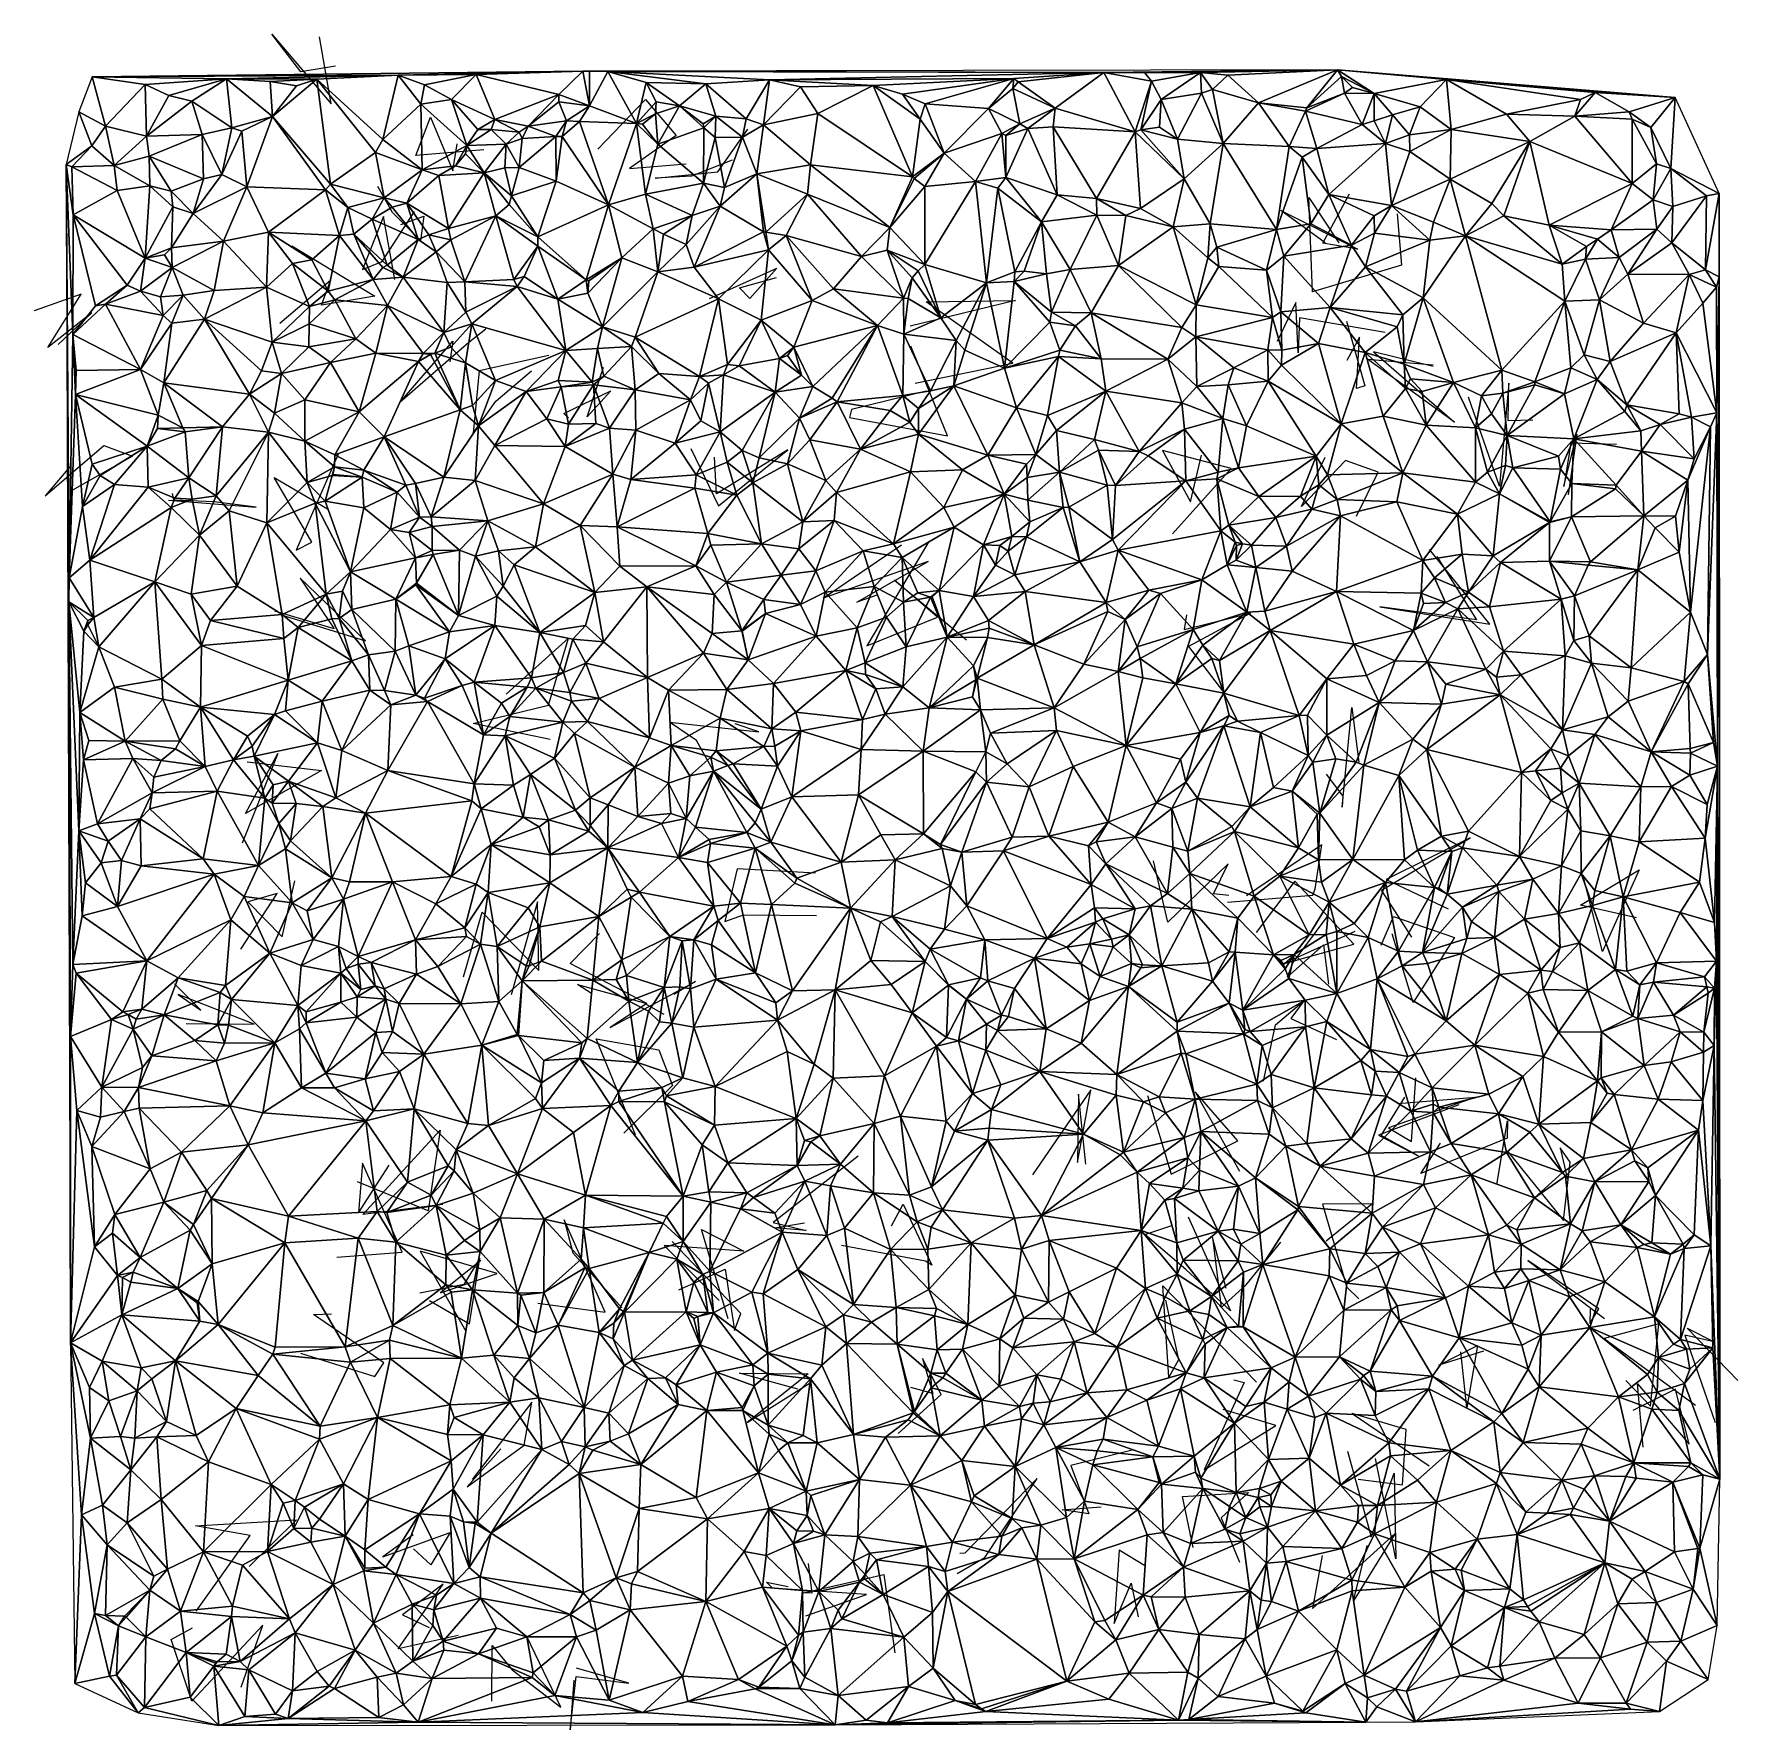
# Model space of a CAD drawing. Header units: metres. Extents: x -15.6 to 15.3, y -15.1 to 15.6.
import ezdxf

# ---------------------------------------------------------------- set-up
doc = ezdxf.new("R2010")
doc.units = ezdxf.units.M
doc.layers.add('CRACKS', color=1, linetype='Continuous')
doc.layers.add('STREET_MESH', color=7, linetype='Continuous')

msp = doc.modelspace()

# ---------------------------------------------------------------- linework, layer by layer
at = {"layer": 'CRACKS'}
for points in [[(-10.109, 15.05, 0.1), (-10.735, 14.953, 0.1), (-11.258, 15.634, 0.1), (-10.187, 14.371, 0.1), (-10.395, 15.585, 0.1)], [(-5.353, 13.55, 0.1), (-4.491, 14.452, 0.1), (-3.935, 13.795, 0.1), (-4.78, 13.201, 0.1), (-3.758, 13.287, 0.1)], [(-7.417, 13.536, 0.1), (-8.652, 13.434, 0.1), (-8.383, 14.128, 0.1), (-7.983, 13.156, 0.1), (-7.904, 13.645, 0.1)], [(-2.925, 13.348, 0.1), (-3.662, 13.061, 0.1), (-4.32, 13.026, 0.1), (-3.18, 13.141, 0.1), (-2.64, 13.915, 0.1)], [(-8.924, 12.187, 0.1), (-8.507, 12.336, 0.1), (-8.565, 11.897, 0.1), (-9.073, 12.402, 0.1), (-9.338, 12.872, 0.1)], [(7.818, 11.856, 0.1), (7.011, 12.44, 0.1), (8.407, 11.737, 0.1), (7.774, 11.847, 0.1), (8.256, 12.743, 0.1)], [(9.121, 12.382, 0.1), (9.201, 11.447, 0.1), (7.589, 10.966, 0.1), (7.522, 12.674, 0.1), (8.063, 11.853, 0.1)], [(-9.034, 11.193, 0.1), (-9.239, 12.328, 0.1), (-9.619, 11.37, 0.1), (-9.26, 11.517, 0.1), (-8.678, 12.424, 0.1)], [(-10.895, 11.798, 0.1), (-9.392, 10.886, 0.1), (-10.36, 10.723, 0.1), (-10.198, 11.17, 0.1), (-11.115, 10.394, 0.1)], [(-3.333, 10.844, 0.1), (-2.115, 11.394, 0.1), (-2.602, 10.847, 0.1), (-2.789, 11.037, 0.1), (-2.122, 11.227, 0.1)], [(-15.13, 10.012, 0.1), (-14.517, 10.584, 0.1), (-15.314, 9.959, 0.1), (-14.71, 10.922, 0.1), (-15.564, 10.625, 0.1)], [(0.394, 9.314, 0.1), (2.161, 9.674, 0.1), (0.591, 10.783, 0.1), (2.209, 10.809, 0.1), (0.3, 10.344, 0.1)], [(8.902, 10.231, 0.1), (7.352, 10.495, 0.1), (7.325, 9.861, 0.1), (7.286, 10.773, 0.1), (6.945, 10.066, 0.1)], [(-7.383, 10.288, 0.1), (-7.693, 10.047, 0.1), (-8.944, 8.966, 0.1), (-7.981, 10.075, 0.1), (-8.033, 9.699, 0.1)], [(8.203, 10.434, 0.1), (8.533, 9.262, 0.1), (8.384, 9.217, 0.1), (8.438, 10.143, 0.1), (8.207, 9.722, 0.1)], [(0.591, 9.169, 0.1), (-0.761, 8.836, 0.1), (-0.798, 8.693, 0.1), (0.976, 8.358, 0.1), (0.313, 9.98, 0.1)], [(9.773, 9.617, 0.1), (8.69, 9.879, 0.1), (10.157, 8.604, 0.1), (8.581, 9.746, 0.1), (9.773, 9.645, 0.1)], [(-6.24, 9.816, 0.1), (-7.505, 9.535, 0.1), (-7.611, 8.409, 0.1), (-7.203, 8.987, 0.1), (-6.556, 9.534, 0.1)], [(-5.889, 8.688, 0.1), (-5.971, 8.764, 0.1), (-5.118, 9.172, 0.1), (-5.549, 8.702, 0.1), (-5.25, 9.603, 0.1)], [(11.579, 8.641, 0.1), (11.132, 8.632, 0.1), (11.14, 9.313, 0.1), (10.974, 7.447, 0.1), (10.411, 9.059, 0.1)], [(13.094, 8.2, 0.1), (12.262, 8.226, 0.1), (12.136, 7.443, 0.1), (12.374, 8.391, 0.1), (12.215, 7.29, 0.1)], [(-14.915, 7.8, 0.1), (-15.362, 7.272, 0.1), (-14.299, 8.184, 0.1), (-13.783, 7.992, 0.1), (-14.908, 7.354, 0.1)], [(-10.055, 8.025, 0.1), (-10.818, 6.291, 0.1), (-10.534, 6.433, 0.1), (-11.216, 7.605, 0.1), (-10.253, 7.035, 0.1)], [(-3.674, 8.133, 0.1), (-3.171, 7.092, 0.1), (-1.912, 8.107, 0.1), (-3.205, 7.311, 0.1), (-3.245, 7.975, 0.1)], [(5.052, 6.582, 0.1), (6.115, 7.766, 0.1), (4.868, 8.096, 0.1), (5.377, 7.166, 0.1), (5.579, 8.008, 0.1)], [(8.381, 6.906, 0.1), (8.773, 7.702, 0.1), (8.187, 7.915, 0.1), (7.389, 7.078, 0.1), (7.816, 7.975, 0.1)], [(-13.128, 7.195, 0.1), (-11.541, 7.07, 0.1), (-12.306, 7.164, 0.1), (-13.031, 7.192, 0.1), (-13.058, 7.313, 0.1)], [(-0.283, 5.479, 0.1), (-0.663, 5.345, 0.1), (0.627, 6.081, 0.1), (-1.276, 5.42, 0.1), (0.146, 6.385, 0.1)], [(0.638, 6.445, 0.1), (-0.486, 4.556, 0.1), (0.794, 5.076, 0.1), (0.014, 5.747, 0.1), (1.319, 4.667, 0.1)], [(9.84, 6.173, 0.1), (10.557, 5.03, 0.1), (8.807, 5.263, 0.1), (10.795, 4.95, 0.1), (9.706, 6.304, 0.1)], [(-11.111, 5.126, 0.1), (-9.564, 4.647, 0.1), (-10.744, 5.784, 0.1), (-10.129, 4.867, 0.1), (-11.203, 5.185, 0.1)], [(5.302, 5.119, 0.1), (5.261, 4.852, 0.1), (6.465, 5.146, 0.1), (5.343, 4.543, 0.1), (5.957, 3.744, 0.1)], [(-6.216, 2.86, 0.1), (-7.616, 3.151, 0.1), (-6.249, 3.485, 0.1), (-5.886, 4.698, 0.1), (-7.015, 3.68, 0.1)], [(7.837, 2.236, 0.1), (8.137, 1.836, 0.1), (8.124, 1.638, 0.1), (8.3, 3.439, 0.1), (8.423, 2.452, 0.1)], [(-3.119, 2.041, 0.1), (-3.569, 2.84, 0.1), (-4.059, 3.173, 0.1), (-2.44, 3, 0.1), (-2.87, 3.147, 0.1)], [(-11.707, 2.455, 0.1), (-10.358, 2.297, 0.1), (-11.734, 1.523, 0.1), (-11.15, 2.609, 0.1), (-11.796, 0.984, 0.1)], [(6.045, -0.087, 0.1), (7.591, 0.041, 0.1), (7.636, 0.16, 0.1), (7.754, 0.955, 0.1), (6.389, 0.032, 0.1)], [(9.386, -0.721, 0.1), (8.839, 0.135, 0.1), (10.439, 1.083, 0.1), (8.92, 0.324, 0.1), (10.043, -0.205, 0.1)], [(6.074, 0.036, 0.1), (5.792, 0.068, 0.1), (6.061, 0.607, 0.1), (4.966, -0.445, 0.1), (4.705, 0.662, 0.1)], [(-1.415, 0.443, 0.1), (-2.83, 0.521, 0.1), (-3.058, -0.434, 0.1), (-2.718, -0.312, 0.1), (-1.398, -0.327, 0.1)], [(13.453, -0.37, 0.1), (12.438, -0.136, 0.1), (13.505, 0.501, 0.1), (12.838, -0.98, 0.1), (12.503, 0.345, 0.1)], [(-11.822, -0.933, 0.1), (-11.164, 0.072, 0.1), (-11.695, -0.078, 0.1), (-11.071, -0.711, 0.1), (-10.845, 0.303, 0.1)], [(8.356, -0.618, 0.1), (7.056, -1.201, 0.1), (8.338, -0.844, 0.1), (7.266, 0.296, 0.1), (6.566, -0.632, 0.1)], [(-7.79, -1.436, 0.1), (-7.449, -0.266, 0.1), (-6.422, -1.321, 0.1), (-6.446, -0.076, 0.1), (-6.922, -1.76, 0.1)], [(7.863, -0.325, 0.1), (7.229, -1.179, 0.1), (7.129, -1.44, 0.1), (7.783, -0.856, 0.1), (7.875, -1.572, 0.1)], [(8.831, -0.861, 0.1), (9.052, -0.343, 0.1), (10.159, -0.722, 0.1), (9.409, -1.904, 0.1), (9.028, -0.656, 0.1)], [(-5.468, -1.736, 0.1), (-5.725, -1.574, 0.1), (-4.468, -1.919, 0.1), (-5.859, -1.194, 0.1), (-5.326, -0.65, 0.1)], [(-4.155, -2.117, 0.1), (-4.485, -1.929, 0.1), (-5.13, -2.355, 0.1), (-3.588, -1.523, 0.1), (-3.979, -1.754, 0.1)], [(-12.809, -2.282, 0.1), (-11.577, -2.293, 0.1), (-12.958, -1.757, 0.1), (-12.545, -2.038, 0.1), (-13.021, -1.561, 0.1)], [(6.7, -3.328, 0.1), (6.919, -2.308, 0.1), (7.43, -1.872, 0.1), (7.192, -2.191, 0.1), (8.023, -2.574, 0.1)], [(-4.676, -4.3, 0.1), (-5.384, -2.561, 0.1), (-4.251, -2.756, 0.1), (-4.001, -3.404, 0.1), (-4.884, -4.268, 0.1)], [(9.133, -3.727, 0.1), (10.546, -3.617, 0.1), (8.964, -4.17, 0.1), (9.38, -4.417, 0.1), (9.455, -3.268, 0.1)], [(3.479, -4.826, 0.1), (3.347, -3.561, 0.1), (3.328, -4.801, 0.1), (3.573, -3.481, 0.1), (2.518, -5.022, 0.1)], [(4.598, -3.583, 0.1), (5.027, -5.011, 0.1), (6.235, -4.403, 0.1), (5.463, -3.521, 0.1), (6.262, -4.956, 0.1)], [(10.239, -3.756, 0.1), (8.781, -4.304, 0.1), (9.502, -4.678, 0.1), (8.829, -4.308, 0.1), (9.259, -3.618, 0.1)], [(-8.164, -5.558, 0.1), (-9.614, -5.738, 0.1), (-8.211, -4.213, 0.1), (-8.427, -5.675, 0.1), (-9.709, -5.149, 0.1)], [(10.927, -5.196, 0.1), (11.12, -4.042, 0.1), (11.112, -4.36, 0.1), (9.551, -4.997, 0.1), (9.903, -4.449, 0.1)], [(11.119, -4.593, 0.1), (12.134, -5.85, 0.1), (12.253, -4.793, 0.1), (12.071, -4.533, 0.1), (12.204, -5.107, 0.1)], [(-10.079, -6.511, 0.1), (-8.896, -6.422, 0.1), (-9.619, -4.808, 0.1), (-9.687, -5.711, 0.1), (-9.134, -4.846, 0.1)], [(-0.644, -4.685, 0.1), (-2.182, -5.882, 0.1), (-1.583, -6.03, 0.1), (-2.148, -5.98, 0.1), (-1.61, -5.888, 0.1)], [(7.835, -6.218, 0.1), (8.661, -5.549, 0.1), (7.765, -5.555, 0.1), (8.208, -7.057, 0.1), (8.428, -7.269, 0.1)], [(-6.444, -7.348, 0.1), (-5.224, -7.506, 0.1), (-5.964, -5.834, 0.1), (-5.811, -6.433, 0.1), (-4.921, -7.43, 0.1)], [(-0.037, -5.945, 0.1), (0.175, -5.555, 0.1), (0.693, -6.656, 0.1), (0.58, -6.585, 0.1), (-0.945, -6.303, 0.1)], [(5.337, -5.782, 0.1), (6.102, -7.482, 0.1), (5.294, -6.734, 0.1), (4.551, -6.101, 0.1), (5.037, -5.936, 0.1)], [(-2.994, -7.629, 0.1), (-3.481, -6.009, 0.1), (-2.712, -6.402, 0.1), (-4.156, -6.301, 0.1), (-3.158, -7.296, 0.1)], [(6.025, -7.079, 0.1), (5.775, -6.154, 0.1), (5.932, -7.421, 0.1), (6.384, -7.015, 0.1), (7.014, -6.24, 0.1)], [(-7.477, -6.571, 0.1), (-8.203, -7.159, 0.1), (-7.178, -6.806, 0.1), (-8.575, -6.402, 0.1), (-7.748, -7.85, 0.1)], [(-3.891, -7.105, 0.1), (-3.051, -6.727, 0.1), (-2.879, -7.843, 0.1), (-2.767, -7.531, 0.1), (-4.01, -6.226, 0.1)], [(-8.403, -7.296, 0.1), (-7.68, -7.722, 0.1), (-7.493, -6.533, 0.1), (-7.784, -7.006, 0.1), (-8.579, -7.166, 0.1)], [(12.617, -7.455, 0.1), (12.606, -7.715, 0.1), (12.774, -7.449, 0.1), (11.488, -6.574, 0.1), (12.875, -7.62, 0.1)], [(4.926, -7.292, 0.1), (5.159, -8.371, 0.1), (4.986, -8.686, 0.1), (4.876, -7.032, 0.1), (6.572, -8.777, 0.1)], [(-10.737, -8.248, 0.1), (-9.392, -8.676, 0.1), (-9.233, -8.426, 0.1), (-10.507, -7.548, 0.1), (-10.176, -7.541, 0.1)], [(13.261, -8.747, 0.1), (13.709, -9.213, 0.1), (13.861, -7.719, 0.1), (12.871, -7.986, 0.1), (14.521, -9.192, 0.1)], [(15.291, -8.743, 0.1), (14.371, -7.799, 0.1), (14.862, -8.043, 0.1), (14.328, -7.926, 0.1), (14.881, -9.505, 0.1)], [(10.683, -8.217, 0.1), (9.874, -8.467, 0.1), (10.575, -8.11, 0.1), (10.382, -9.238, 0.1), (10.273, -8.227, 0.1)], [(-1.732, -8.904, 0.1), (-2.788, -8.61, 0.1), (-1.545, -8.627, 0.1), (-2.651, -9.508, 0.1), (-1.509, -8.789, 0.1)], [(0.085, -9.705, 0.1), (0.861, -8.998, 0.1), (0.521, -8.346, 0.1), (0.71, -8.981, 0.1), (0.31, -8.871, 0.1)], [(6.164, -8.734, 0.1), (6.348, -8.784, 0.1), (5.624, -10.362, 0.1), (6.921, -9.562, 0.1), (5.97, -9.271, 0.1)], [(13.574, -9.953, 0.1), (13.474, -8.806, 0.1), (14.406, -9.896, 0.1), (14.163, -8.901, 0.1), (13.389, -9.289, 0.1)], [(-7.113, -9.98, 0.1), (-7.719, -10.67, 0.1), (-6.689, -9.919, 0.1), (-6.548, -9.135, 0.1), (-7.632, -10.538, 0.1)], [(8.414, -10.532, 0.1), (9.218, -10.632, 0.1), (9.281, -9.632, 0.1), (8.304, -9.344, 0.1), (9.699, -10.291, 0.1)], [(4.346, -10.002, 0.1), (3.208, -10.287, 0.1), (3.534, -11.157, 0.1), (3.056, -11.088, 0.1), (3.762, -11.031, 0.1)], [(8.222, -10.023, 0.1), (8.651, -11.575, 0.1), (9.068, -10.422, 0.1), (9.094, -11.976, 0.1), (8.73, -10.156, 0.1)], [(1.151, -12.238, 0.1), (1.652, -11.95, 0.1), (2.602, -10.518, 0.1), (1.288, -11.874, 0.1), (1.198, -11.876, 0.1)], [(5.425, -11.768, 0.1), (5.233, -10.846, 0.1), (6.427, -10.776, 0.1), (5.932, -11.23, 0.1), (6.266, -12.034, 0.1)], [(-12.629, -12.923, 0.1), (-11.653, -11.554, 0.1), (-12.643, -11.378, 0.1), (-10.815, -11.268, 0.1), (-11.671, -12.113, 0.1)], [(-8.699, -11.537, 0.1), (-9.249, -11.936, 0.1), (-8.028, -11.498, 0.1), (-8.382, -12.082, 0.1), (-8.693, -11.796, 0.1)], [(7.761, -11.912, 0.1), (7.586, -12.874, 0.1), (9.083, -11.516, 0.1), (8.327, -12.734, 0.1), (8.579, -11.733, 0.1)], [(4.565, -12.109, 0.1), (4.083, -11.817, 0.1), (3.995, -13.143, 0.1), (4.303, -12.418, 0.1), (4.432, -13.022, 0.1)], [(-1.544, -12.062, 0.1), (-1.479, -12.598, 0.1), (-1.63, -12.591, 0.1), (-0.179, -12.256, 0.1), (0.023, -13.679, 0.1)], [(-7.882, -13.362, 0.1), (-8.969, -13.604, 0.1), (-8.156, -12.432, 0.1), (-8.893, -12.988, 0.1), (-8.41, -13.218, 0.1)], [(-1.587, -13.005, 0.1), (-0.49, -12.619, 0.1), (-2.195, -12.506, 0.1), (-2.299, -12.395, 0.1), (-1.908, -12.476, 0.1)], [(-11.816, -14.299, 0.1), (-11.424, -13.173, 0.1), (-12.71, -14.553, 0.1), (-13.079, -13.434, 0.1), (-12.695, -13.224, 0.1)], [(-7.277, -14.549, 0.1), (-7.268, -13.545, 0.1), (-6.904, -13.987, 0.1), (-6.027, -14.661, 0.1), (-6.647, -13.371, 0.1)], [(-5.793, -14.17, 0.1), (-5.858, -15.072, 0.1), (-5.75, -14.106, 0.1), (-4.797, -14.224, 0.1), (-5.74, -13.953, 0.1)]]:
    msp.add_polyline3d(points, dxfattribs=at)
at = {"layer": 'STREET_MESH'}
for points in [[(-14.756, 14.228), (-14.272, 13.965), (-14.512, 14.857)], [(-5.63, 14.96), (-5.506, 14.963), (-14.512, 14.857)], [(-8.974, 14.889), (-5.63, 14.96), (-14.512, 14.857)], [(-12.078, 14.825), (-8.974, 14.889), (-14.512, 14.857)], [(-13.55, 14.721), (-12.078, 14.825), (-14.512, 14.857)], [(-14.272, 13.965), (-13.55, 14.721), (-14.512, 14.857)], [(-13.55, 14.721), (-13.123, 14.523), (-12.078, 14.825)], [(-13.123, 14.523), (-12.71, 14.422), (-12.078, 14.825)], [(-12.71, 14.422), (-11.982, 13.936), (-12.078, 14.825)], [(-10.443, 14.82), (-8.974, 14.889), (-12.078, 14.825)], [(-11.245, 14.144), (-11.289, 14.777), (-12.078, 14.825)], [(-11.982, 13.936), (-11.245, 14.144), (-12.078, 14.825)], [(-11.289, 14.777), (-10.443, 14.82), (-12.078, 14.825)], [(-10.814, 14.696), (-10.443, 14.82), (-11.289, 14.777)], [(-10.196, 12.915), (-10.443, 14.82), (-11.245, 14.144)], [(-10.443, 14.82), (-10.814, 14.696), (-11.245, 14.144)], [(-10.443, 14.82), (-9.249, 13.725), (-8.974, 14.889)], [(-10.196, 12.915), (-9.382, 13.491), (-10.443, 14.82)], [(-9.382, 13.491), (-9.249, 13.725), (-10.443, 14.82)], [(-9.249, 13.725), (-8.561, 14.365), (-8.974, 14.889)], [(-5.63, 14.96), (-8.974, 14.889), (-7.559, 14.905)], [(-8.974, 14.889), (-8.494, 14.713), (-7.559, 14.905)], [(-8.561, 14.365), (-8.494, 14.713), (-8.974, 14.889)], [(-8.494, 14.713), (-8.006, 14.452), (-7.559, 14.905)], [(-7.559, 14.905), (-8.006, 14.452), (-7.223, 14.085)], [(-6.062, 14.541), (-5.63, 14.96), (-7.559, 14.905)], [(-6.062, 14.541), (-7.559, 14.905), (-7.223, 14.085)], [(-5.506, 14.332), (-5.63, 14.96), (-6.062, 14.541)], [(-5.63, 14.96), (-5.506, 14.332), (-5.506, 14.963)], [(3.805, 14.936), (8.037, 14.984), (-5.506, 14.963)], [(-5.176, 14.958), (3.805, 14.936), (-5.506, 14.963)], [(-5.506, 14.332), (-5.176, 14.958), (-5.506, 14.963)], [(-5.176, 14.958), (-5.506, 14.332), (-4.654, 14.016)], [(-5.176, 14.958), (-4.48, 14.759), (-3.397, 14.734)], [(-5.176, 14.958), (-3.397, 14.734), (-2.245, 14.805)], [(-5.176, 14.958), (-4.654, 14.016), (-4.48, 14.759)], [(3.805, 14.936), (-5.176, 14.958), (-2.245, 14.805)], [(2.176, 14.832), (3.805, 14.936), (-2.245, 14.805)], [(-0.368, 14.704), (2.176, 14.832), (-2.245, 14.805)], [(0.16, 14.548), (2.176, 14.832), (-0.368, 14.704)], [(2.176, 14.832), (0.16, 14.548), (0.575, 14.37)], [(1.72, 14.288), (2.176, 14.832), (0.575, 14.37)], [(1.72, 14.288), (2.158, 14.649), (2.176, 14.832)], [(2.158, 14.649), (2.254, 14.772), (2.176, 14.832)], [(2.176, 14.832), (2.254, 14.772), (3.805, 14.936)], [(3.805, 14.936), (2.254, 14.772), (2.925, 14.291)], [(4.373, 13.861), (3.805, 14.936), (2.925, 14.291)], [(4.542, 14.938), (8.037, 14.984), (3.805, 14.936)], [(4.669, 14.779), (4.542, 14.938), (3.805, 14.936)], [(4.373, 13.861), (4.669, 14.779), (3.805, 14.936)], [(8.037, 14.984), (4.542, 14.938), (5.559, 14.937)], [(4.542, 14.938), (4.669, 14.779), (5.559, 14.937)], [(4.669, 14.779), (4.847, 14.452), (5.559, 14.937)], [(5.559, 14.937), (4.847, 14.452), (5.575, 14.563)], [(8.037, 14.984), (5.559, 14.937), (6.056, 14.888)], [(5.778, 14.633), (5.559, 14.937), (5.575, 14.563)], [(5.559, 14.937), (5.778, 14.633), (6.056, 14.888)], [(5.778, 14.633), (6.61, 14.389), (6.056, 14.888)], [(6.61, 14.389), (8.037, 14.984), (6.056, 14.888)], [(7.483, 14.296), (8.037, 14.984), (6.61, 14.389)], [(8.113, 14.866), (8.037, 14.984), (7.483, 14.296)], [(8.166, 14.565), (8.113, 14.866), (7.483, 14.296)], [(8.037, 14.984), (10.012, 14.811), (14.157, 14.484)], [(8.037, 14.984), (8.705, 14.555), (10.012, 14.811)], [(8.705, 14.555), (8.037, 14.984), (8.113, 14.866)], [(8.166, 14.565), (8.311, 14.666), (8.113, 14.866)], [(8.311, 14.666), (8.705, 14.555), (8.113, 14.866)], [(8.705, 14.555), (9.537, 14.314), (10.012, 14.811)], [(9.537, 14.314), (10.1, 13.904), (10.012, 14.811)], [(12.704, 14.576), (10.012, 14.811), (12.439, 14.452)], [(10.012, 14.811), (12.704, 14.576), (14.157, 14.484)], [(10.1, 13.904), (11.101, 14.182), (10.012, 14.811)], [(10.012, 14.811), (11.101, 14.182), (12.439, 14.452)], [(-13.55, 14.721), (-14.272, 13.965), (-13.529, 13.785)], [(-13.123, 14.523), (-13.55, 14.721), (-13.529, 13.785)], [(-12.71, 14.422), (-13.123, 14.523), (-13.529, 13.785)], [(-11.245, 14.144), (-10.814, 14.696), (-11.289, 14.777)], [(-8.494, 14.713), (-8.561, 14.365), (-8.006, 14.452)], [(-6.616, 13.969), (-6.062, 14.541), (-7.223, 14.085)], [(-6.616, 13.969), (-6.062, 14.405), (-6.062, 14.541)], [(-6.062, 14.405), (-5.506, 14.332), (-6.062, 14.541)], [(-4.654, 14.016), (-4.3, 14.409), (-4.48, 14.759)], [(-4.48, 14.759), (-3.875, 14.336), (-3.397, 14.734)], [(-4.3, 14.409), (-3.875, 14.336), (-4.48, 14.759)], [(-3.875, 14.336), (-3.217, 14.149), (-3.397, 14.734)], [(-3.397, 14.734), (-2.671, 14.097), (-2.245, 14.805)], [(-3.217, 14.149), (-2.671, 14.097), (-3.397, 14.734)], [(-2.671, 14.097), (-2.354, 13.99), (-2.245, 14.805)], [(-2.354, 13.99), (-1.686, 14.678), (-2.245, 14.805)], [(-1.686, 14.678), (-2.354, 13.99), (-1.373, 14.194)], [(-1.686, 14.678), (-0.368, 14.704), (-2.245, 14.805)], [(-1.686, 14.678), (-1.373, 14.194), (-0.368, 14.704)], [(-1.373, 14.194), (0.345, 13.047), (-0.368, 14.704)], [(0.482, 14.094), (0.16, 14.548), (-0.368, 14.704)], [(0.345, 13.047), (0.482, 14.094), (-0.368, 14.704)], [(0.16, 14.548), (0.482, 14.094), (0.575, 14.37)], [(2.286, 14.006), (2.158, 14.649), (1.72, 14.288)], [(2.254, 14.772), (2.158, 14.649), (2.925, 14.291)], [(2.158, 14.649), (2.286, 14.006), (2.925, 14.291)], [(4.475, 13.902), (4.669, 14.779), (4.373, 13.861)], [(4.475, 13.902), (4.847, 14.452), (4.669, 14.779)], [(4.847, 14.452), (5.144, 13.731), (5.575, 14.563)], [(5.144, 13.731), (5.966, 13.651), (5.575, 14.563)], [(5.966, 13.651), (5.778, 14.633), (5.575, 14.563)], [(5.778, 14.633), (5.966, 13.651), (6.61, 14.389)], [(7.462, 14.24), (8.166, 14.565), (7.483, 14.296)], [(8.487, 13.994), (8.166, 14.565), (7.462, 14.24)], [(8.705, 14.555), (8.311, 14.666), (8.166, 14.565)], [(8.705, 14.555), (8.166, 14.565), (8.487, 13.994)], [(8.706, 14.062), (8.705, 14.555), (8.487, 13.994)], [(9.035, 14.171), (8.705, 14.555), (8.706, 14.062)], [(8.705, 14.555), (9.035, 14.171), (9.537, 14.314)], [(12.704, 14.576), (12.439, 14.452), (12.337, 14.15)], [(13.322, 14.224), (12.704, 14.576), (12.337, 14.15)], [(12.704, 14.576), (13.322, 14.224), (14.157, 14.484)], [(-14.518, 13.61), (-14.756, 14.228), (-14.985, 13.275)], [(-14.756, 14.228), (-14.518, 13.61), (-14.272, 13.965)], [(-12.52, 13.816), (-12.71, 14.422), (-13.529, 13.785)], [(-12.52, 13.816), (-11.982, 13.936), (-12.71, 14.422)], [(-8.561, 14.365), (-9.249, 13.725), (-8.534, 13.174)], [(-8.561, 14.365), (-7.727, 13.617), (-8.006, 14.452)], [(-7.727, 13.617), (-8.561, 14.365), (-8.534, 13.174)], [(-7.727, 13.617), (-7.531, 13.909), (-8.006, 14.452)], [(-8.006, 14.452), (-7.531, 13.909), (-7.223, 14.085)], [(-5.923, 14.064), (-6.062, 14.405), (-6.616, 13.969)], [(-6.062, 14.405), (-5.923, 14.064), (-5.506, 14.332)], [(-5.506, 14.332), (-5.923, 14.064), (-5.685, 14.051)], [(-5.506, 14.332), (-5.685, 14.051), (-4.654, 14.016)], [(-4.314, 14.189), (-4.3, 14.409), (-4.654, 14.016)], [(-4.3, 14.409), (-4.314, 14.189), (-3.875, 14.336)], [(-3.875, 14.336), (-4.314, 14.189), (-4.27, 13.642)], [(-3.433, 13.939), (-3.875, 14.336), (-4.27, 13.642)], [(-3.446, 14.006), (-3.875, 14.336), (-3.433, 13.939)], [(-3.446, 14.006), (-3.217, 14.149), (-3.875, 14.336)], [(-1.373, 14.194), (-2.354, 13.99), (-1.504, 13.269)], [(0.345, 13.047), (-1.373, 14.194), (-1.504, 13.269)], [(0.482, 14.094), (0.919, 13.476), (0.575, 14.37)], [(0.919, 13.476), (1.72, 14.288), (0.575, 14.37)], [(1.963, 13.836), (1.72, 14.288), (0.919, 13.476)], [(1.963, 13.836), (2.286, 14.006), (1.72, 14.288)], [(2.286, 14.006), (2.434, 13.924), (2.925, 14.291)], [(2.434, 13.924), (2.889, 13.952), (2.925, 14.291)], [(2.889, 13.952), (4.373, 13.861), (2.925, 14.291)], [(4.475, 13.902), (4.813, 13.948), (4.847, 14.452)], [(4.847, 14.452), (4.813, 13.948), (5.144, 13.731)], [(6.61, 14.389), (5.966, 13.651), (7.161, 13.596)], [(7.462, 14.24), (6.61, 14.389), (7.161, 13.596)], [(7.462, 14.24), (7.483, 14.296), (6.61, 14.389)], [(7.662, 13.56), (7.462, 14.24), (7.161, 13.596)], [(7.662, 13.56), (8.487, 13.994), (7.462, 14.24)], [(9.537, 14.314), (9.035, 14.171), (9.343, 13.807)], [(10.1, 13.904), (9.537, 14.314), (9.343, 13.807)], [(12.439, 14.452), (11.101, 14.182), (12.337, 14.15)], [(13.376, 14.091), (13.322, 14.224), (12.337, 14.15)], [(13.322, 14.224), (13.716, 13.945), (14.157, 14.484)], [(13.716, 13.945), (13.322, 14.224), (13.376, 14.091)], [(13.716, 13.945), (14.074, 13.199), (14.157, 14.484)], [(14.074, 13.199), (14.953, 12.748), (14.157, 14.484)], [(-14.518, 13.61), (-14.114, 13.253), (-14.272, 13.965)], [(-14.272, 13.965), (-14.114, 13.253), (-13.529, 13.785)], [(-12.52, 13.816), (-12.165, 13.089), (-11.982, 13.936)], [(-11.982, 13.936), (-12.165, 13.089), (-11.803, 13.873)], [(-11.245, 14.144), (-11.982, 13.936), (-11.803, 13.873)], [(-11.71, 12.867), (-11.245, 14.144), (-11.803, 13.873)], [(-11.71, 12.867), (-10.287, 12.812), (-11.245, 14.144)], [(-10.287, 12.812), (-10.196, 12.915), (-11.245, 14.144)], [(-7.727, 13.617), (-7.016, 13.641), (-7.289, 13.909)], [(-7.531, 13.909), (-7.727, 13.617), (-7.289, 13.909)], [(-7.531, 13.909), (-7.289, 13.909), (-7.223, 14.085)], [(-7.289, 13.909), (-6.782, 13.859), (-7.223, 14.085)], [(-7.016, 13.641), (-6.782, 13.859), (-7.289, 13.909)], [(-6.782, 13.859), (-6.616, 13.969), (-7.223, 14.085)], [(-6.727, 13.743), (-6.616, 13.969), (-6.782, 13.859)], [(-6.727, 13.743), (-6.113, 13.78), (-6.616, 13.969)], [(-6.113, 13.78), (-5.923, 14.064), (-6.616, 13.969)], [(-6.113, 13.78), (-6.001, 13.779), (-5.923, 14.064)], [(-5.923, 14.064), (-6.001, 13.779), (-5.685, 14.051)], [(-6.001, 13.779), (-5.164, 12.545), (-5.685, 14.051)], [(-5.685, 14.051), (-5.164, 12.545), (-4.654, 14.016)], [(-5.164, 12.545), (-4.493, 12.733), (-4.654, 14.016)], [(-4.544, 14.001), (-4.314, 14.189), (-4.654, 14.016)], [(-4.544, 14.001), (-4.654, 14.016), (-4.27, 13.642)], [(-4.654, 14.016), (-4.493, 12.733), (-4.27, 13.642)], [(-4.314, 14.189), (-4.544, 14.001), (-4.27, 13.642)], [(-3.439, 12.932), (-3.433, 13.939), (-4.27, 13.642)], [(-3.217, 14.149), (-3.446, 14.006), (-3.433, 13.939)], [(-3.439, 12.932), (-3.231, 13.764), (-3.433, 13.939)], [(-3.231, 13.764), (-3.217, 14.149), (-3.433, 13.939)], [(-3.217, 14.149), (-3.231, 13.764), (-2.735, 13.765)], [(-2.671, 14.097), (-3.217, 14.149), (-2.735, 13.765)], [(-2.354, 13.99), (-2.671, 14.097), (-2.735, 13.765)], [(-2.475, 13.103), (-2.354, 13.99), (-2.735, 13.765)], [(-2.354, 13.99), (-2.475, 13.103), (-1.504, 13.269)], [(0.482, 14.094), (0.345, 13.047), (0.919, 13.476)], [(2.032, 13.799), (2.286, 14.006), (1.963, 13.836)], [(2.286, 14.006), (2.032, 13.799), (2.434, 13.924)], [(2.032, 13.799), (2.035, 13.036), (2.434, 13.924)], [(2.434, 13.924), (2.035, 13.036), (2.963, 12.721)], [(2.889, 13.952), (2.434, 13.924), (2.963, 12.721)], [(2.889, 13.952), (3.674, 12.654), (4.373, 13.861)], [(3.674, 12.654), (2.889, 13.952), (2.963, 12.721)], [(5.263, 13.011), (4.475, 13.902), (4.373, 13.861)], [(4.813, 13.948), (4.475, 13.902), (5.144, 13.731)], [(4.475, 13.902), (5.263, 13.011), (5.144, 13.731)], [(8.487, 13.994), (7.662, 13.56), (8.91, 13.651)], [(8.706, 14.062), (8.487, 13.994), (8.91, 13.651)], [(9.035, 14.171), (8.706, 14.062), (8.91, 13.651)], [(9.035, 14.171), (8.91, 13.651), (9.343, 13.807)], [(9.349, 13.507), (10.1, 13.904), (9.343, 13.807)], [(9.349, 13.507), (10.08, 13.006), (10.1, 13.904)], [(10.1, 13.904), (10.08, 13.006), (11.525, 13.687)], [(11.101, 14.182), (10.1, 13.904), (11.525, 13.687)], [(11.101, 14.182), (11.525, 13.687), (12.337, 14.15)], [(11.525, 13.687), (13.375, 12.93), (12.337, 14.15)], [(13.375, 12.93), (13.376, 14.091), (12.337, 14.15)], [(13.376, 14.091), (13.375, 12.93), (13.819, 13.285)], [(13.716, 13.945), (13.376, 14.091), (13.819, 13.285)], [(14.074, 13.199), (13.716, 13.945), (13.819, 13.285)], [(-14.881, 13.23), (-14.518, 13.61), (-14.985, 13.275)], [(-14.881, 13.23), (-14.114, 13.253), (-14.518, 13.61)], [(-14.114, 13.253), (-13.479, 13.421), (-13.529, 13.785)], [(-13.479, 13.421), (-12.52, 13.816), (-13.529, 13.785)], [(-13.479, 13.421), (-12.496, 13.011), (-12.52, 13.816)], [(-12.496, 13.011), (-12.165, 13.089), (-12.52, 13.816)], [(-12.165, 13.089), (-11.71, 12.867), (-11.803, 13.873)], [(-9.249, 13.725), (-9.382, 13.491), (-8.534, 13.174)], [(-7.93, 13.246), (-7.727, 13.617), (-8.534, 13.174)], [(-7.93, 13.246), (-7.75, 13.465), (-7.727, 13.617)], [(-7.727, 13.617), (-7.75, 13.465), (-7.414, 13.124)], [(-7.016, 13.641), (-7.727, 13.617), (-7.414, 13.124)], [(-7.042, 13.21), (-7.016, 13.641), (-7.414, 13.124)], [(-7.016, 13.641), (-7.042, 13.21), (-6.781, 13.221)], [(-6.727, 13.743), (-6.782, 13.859), (-7.016, 13.641)], [(-6.727, 13.743), (-7.016, 13.641), (-6.781, 13.221)], [(-6.11, 12.968), (-6.113, 13.78), (-6.781, 13.221)], [(-6.113, 13.78), (-6.727, 13.743), (-6.781, 13.221)], [(-6.001, 13.779), (-6.113, 13.78), (-6.11, 12.968)], [(-5.164, 12.545), (-6.001, 13.779), (-6.11, 12.968)], [(-4.493, 12.733), (-3.439, 12.932), (-4.27, 13.642)], [(-3.439, 12.932), (-3.062, 12.854), (-3.231, 13.764)], [(-3.231, 13.764), (-3.062, 12.854), (-2.735, 13.765)], [(-3.062, 12.854), (-2.475, 13.103), (-2.735, 13.765)], [(1.481, 12.967), (1.963, 13.836), (0.919, 13.476)], [(2.035, 13.036), (1.963, 13.836), (1.481, 12.967)], [(2.032, 13.799), (1.963, 13.836), (2.035, 13.036)], [(3.674, 12.654), (4.473, 12.478), (4.373, 13.861)], [(4.473, 12.478), (5.263, 13.011), (4.373, 13.861)], [(5.263, 13.011), (5.966, 13.651), (5.144, 13.731)], [(5.966, 13.651), (5.263, 13.011), (5.736, 12.196)], [(6.937, 12.095), (5.966, 13.651), (5.736, 12.196)], [(5.966, 13.651), (6.937, 12.095), (7.161, 13.596)], [(6.937, 12.095), (7.401, 13.405), (7.161, 13.596)], [(7.401, 13.405), (7.662, 13.56), (7.161, 13.596)], [(8.91, 13.651), (7.662, 13.56), (7.883, 12.727)], [(9.02, 12.533), (8.91, 13.651), (7.883, 12.727)], [(8.91, 13.651), (9.349, 13.507), (9.343, 13.807)], [(9.02, 12.533), (9.349, 13.507), (8.91, 13.651)], [(10.08, 13.006), (10.834, 12.568), (11.525, 13.687)], [(10.834, 12.568), (11.051, 12.344), (11.525, 13.687)], [(11.051, 12.344), (11.87, 12.175), (11.525, 13.687)], [(11.525, 13.687), (11.87, 12.175), (13.375, 12.93)], [(-14.906, -8.063), (-14.933, 5.352), (-14.985, 13.275)], [(-14.933, 5.352), (-14.928, 5.791), (-14.985, 13.275)], [(-14.928, 5.791), (-14.864, 10.194), (-14.985, 13.275)], [(-14.864, 10.194), (-14.858, 12.363), (-14.985, 13.275)], [(-14.858, 12.363), (-14.881, 13.23), (-14.985, 13.275)], [(-13.467, 12.885), (-13.479, 13.421), (-14.114, 13.253)], [(-13.082, 12.792), (-12.496, 13.011), (-13.479, 13.421)], [(-13.467, 12.885), (-13.082, 12.792), (-13.479, 13.421)], [(-9.225, 12.668), (-9.382, 13.491), (-10.196, 12.915)], [(-9.382, 13.491), (-9.225, 12.668), (-8.534, 13.174)], [(-7.75, 13.465), (-7.93, 13.246), (-7.414, 13.124)], [(-2.475, 13.103), (-1.559, 12.737), (-1.504, 13.269)], [(-1.559, 12.737), (-0.065, 12.129), (-1.504, 13.269)], [(-0.065, 12.129), (0.345, 13.047), (-1.504, 13.269)], [(0.345, 13.047), (0.371, 13.018), (0.919, 13.476)], [(0.919, 13.476), (0.371, 13.018), (0.569, 12.875)], [(1.481, 12.967), (0.919, 13.476), (0.569, 12.875)], [(7.401, 13.405), (6.937, 12.095), (7.557, 12.199)], [(7.662, 13.56), (7.401, 13.405), (7.883, 12.727)], [(7.883, 12.727), (7.401, 13.405), (7.557, 12.199)], [(9.349, 13.507), (9.02, 12.533), (10.08, 13.006)], [(13.375, 12.93), (13.757, 12.632), (13.819, 13.285)], [(13.757, 12.632), (14.074, 13.199), (13.819, 13.285)], [(-14.114, 13.253), (-14.881, 13.23), (-14.061, 12.801)], [(-14.881, 13.23), (-14.858, 12.363), (-14.061, 12.801)], [(-13.467, 12.885), (-14.114, 13.253), (-14.061, 12.801)], [(-12.496, 13.011), (-13.082, 12.792), (-12.685, 12.386)], [(-11.71, 12.867), (-12.165, 13.089), (-12.685, 12.386)], [(-12.165, 13.089), (-12.496, 13.011), (-12.685, 12.386)], [(-9.225, 12.668), (-8.815, 12.573), (-8.534, 13.174)], [(-8.815, 12.573), (-8.233, 13.073), (-8.534, 13.174)], [(-8.233, 13.073), (-8.815, 12.573), (-8.058, 12.111)], [(-8.233, 13.073), (-7.93, 13.246), (-8.534, 13.174)], [(-7.93, 13.246), (-8.233, 13.073), (-7.414, 13.124)], [(-8.233, 13.073), (-8.058, 12.111), (-7.414, 13.124)], [(-8.058, 12.111), (-7.202, 12.341), (-7.414, 13.124)], [(-6.92, 12.703), (-7.042, 13.21), (-7.414, 13.124)], [(-7.414, 13.124), (-7.202, 12.341), (-6.964, 12.549)], [(-6.92, 12.703), (-7.414, 13.124), (-6.964, 12.549)], [(-7.042, 13.21), (-6.92, 12.703), (-6.781, 13.221)], [(-6.92, 12.703), (-6.11, 12.968), (-6.781, 13.221)], [(-6.11, 12.968), (-6.92, 12.703), (-6.442, 11.964)], [(-5.164, 12.545), (-6.11, 12.968), (-6.442, 11.964)], [(-2.475, 13.103), (-3.062, 12.854), (-3.143, 12.516)], [(-2.355, 12.053), (-2.475, 13.103), (-3.143, 12.516)], [(-2.355, 12.053), (-2.311, 12.046), (-2.475, 13.103)], [(-2.311, 12.046), (-1.559, 12.737), (-2.475, 13.103)], [(0.371, 13.018), (0.345, 13.047), (-0.065, 12.129)], [(0.569, 12.875), (0.371, 13.018), (-0.065, 12.129)], [(0.565, 11.461), (1.481, 12.967), (0.569, 12.875)], [(1.481, 12.967), (0.565, 11.461), (1.685, 11.132)], [(2.035, 13.036), (1.481, 12.967), (1.891, 12.841)], [(1.481, 12.967), (1.685, 11.132), (1.891, 12.841)], [(2.681, 12.232), (2.035, 13.036), (1.891, 12.841)], [(2.035, 13.036), (2.681, 12.232), (2.963, 12.721)], [(5.066, 12.142), (5.263, 13.011), (4.473, 12.478)], [(5.263, 13.011), (5.066, 12.142), (5.736, 12.196)], [(9.02, 12.533), (9.779, 12.229), (10.08, 13.006)], [(10.08, 13.006), (9.779, 12.229), (10.356, 11.983)], [(10.834, 12.568), (10.08, 13.006), (10.356, 11.983)], [(14.074, 13.199), (13.757, 12.632), (14.114, 12.513)], [(14.074, 13.199), (14.721, 12.705), (14.953, 12.748)], [(14.721, 12.705), (14.074, 13.199), (14.114, 12.513)], [(-14.858, 12.363), (-13.55, 11.574), (-14.061, 12.801)], [(-13.55, 11.574), (-13.467, 12.885), (-14.061, 12.801)], [(-13.051, 12.508), (-13.467, 12.885), (-13.55, 11.574)], [(-13.467, 12.885), (-13.051, 12.508), (-13.082, 12.792)], [(-13.082, 12.792), (-13.051, 12.508), (-12.685, 12.386)], [(-12.135, 11.883), (-11.71, 12.867), (-12.685, 12.386)], [(-11.71, 12.867), (-12.135, 11.883), (-11.321, 12.049)], [(-10.287, 12.812), (-11.71, 12.867), (-11.321, 12.049)], [(-10.033, 11.987), (-10.287, 12.812), (-11.321, 12.049)], [(-10.196, 12.915), (-10.287, 12.812), (-9.884, 12.491)], [(-10.287, 12.812), (-10.033, 11.987), (-9.884, 12.491)], [(-9.225, 12.668), (-10.196, 12.915), (-9.884, 12.491)], [(-9.445, 12.284), (-9.225, 12.668), (-9.884, 12.491)], [(-9.225, 12.668), (-9.445, 12.284), (-9.078, 12.499)], [(-8.815, 12.573), (-9.225, 12.668), (-9.078, 12.499)], [(-6.442, 11.964), (-6.92, 12.703), (-6.964, 12.549)], [(-5.164, 12.545), (-4.355, 12.105), (-4.493, 12.733)], [(-4.493, 12.733), (-3.65, 12.346), (-3.439, 12.932)], [(-4.493, 12.733), (-4.355, 12.105), (-3.65, 12.346)], [(-3.439, 12.932), (-3.65, 12.346), (-3.143, 12.516)], [(-3.062, 12.854), (-3.439, 12.932), (-3.143, 12.516)], [(-1.943, 11.986), (-1.559, 12.737), (-2.311, 12.046)], [(-1.559, 12.737), (-1.943, 11.986), (-0.58, 11.606)], [(-1.559, 12.737), (-0.58, 11.606), (-0.065, 12.129)], [(0.565, 11.461), (0.569, 12.875), (-0.065, 12.129)], [(1.685, 11.132), (2.195, 11.328), (1.891, 12.841)], [(2.195, 11.328), (2.681, 12.232), (1.891, 12.841)], [(2.681, 12.232), (3.681, 12.355), (2.963, 12.721)], [(3.681, 12.355), (3.674, 12.654), (2.963, 12.721)], [(3.674, 12.654), (4.204, 12.348), (4.473, 12.478)], [(3.681, 12.355), (4.204, 12.348), (3.674, 12.654)], [(8.291, 11.81), (7.883, 12.727), (7.557, 12.199)], [(8.291, 11.81), (8.701, 12.345), (7.883, 12.727)], [(8.701, 12.345), (9.02, 12.533), (7.883, 12.727)], [(11.87, 12.175), (12.998, 12.09), (13.375, 12.93)], [(12.998, 12.09), (13.757, 12.632), (13.375, 12.93)], [(14.721, 12.705), (14.114, 12.513), (14.094, 11.857)], [(14.703, 11.368), (14.721, 12.705), (14.094, 11.857)], [(14.703, 11.368), (14.949, 11.237), (14.953, 12.748)], [(14.721, 12.705), (14.703, 11.368), (14.953, 12.748)], [(14.953, 12.748), (14.949, 11.237), (14.965, -10.535)], [(-14.45, 10.714), (-14.858, 12.363), (-14.864, 10.194)], [(-13.88, 11.086), (-13.55, 11.574), (-14.858, 12.363)], [(-14.45, 10.714), (-13.88, 11.086), (-14.858, 12.363)], [(-13.075, 11.766), (-13.051, 12.508), (-13.55, 11.574)], [(-13.051, 12.508), (-13.075, 11.766), (-12.685, 12.386)], [(-13.075, 11.766), (-12.135, 11.883), (-12.685, 12.386)], [(-10.033, 11.987), (-9.775, 12.013), (-9.884, 12.491)], [(-9.775, 12.013), (-9.445, 12.284), (-9.884, 12.491)], [(-9.078, 12.499), (-9.445, 12.284), (-8.612, 11.913)], [(-8.815, 12.573), (-9.078, 12.499), (-8.612, 11.913)], [(-8.815, 12.573), (-8.415, 11.996), (-8.058, 12.111)], [(-8.415, 11.996), (-8.815, 12.573), (-8.612, 11.913)], [(-7.202, 12.341), (-6.442, 11.964), (-6.964, 12.549)], [(-5.565, 11.187), (-5.164, 12.545), (-6.442, 11.964)], [(-5.164, 12.545), (-5.565, 11.187), (-4.92, 11.582)], [(-4.355, 12.105), (-5.164, 12.545), (-4.92, 11.582)], [(-4.355, 12.105), (-4.167, 12.01), (-3.65, 12.346)], [(-4.167, 12.01), (-3.756, 11.823), (-3.65, 12.346)], [(-3.756, 11.823), (-3.61, 11.414), (-3.143, 12.516)], [(-3.65, 12.346), (-3.756, 11.823), (-3.143, 12.516)], [(-3.61, 11.414), (-2.355, 12.053), (-3.143, 12.516)], [(3.681, 12.355), (2.681, 12.232), (3.196, 11.373)], [(4.073, 11.442), (3.681, 12.355), (3.196, 11.373)], [(4.204, 12.348), (3.681, 12.355), (4.073, 11.442)], [(5.066, 12.142), (4.204, 12.348), (4.073, 11.442)], [(4.204, 12.348), (5.066, 12.142), (4.473, 12.478)], [(8.291, 11.81), (8.707, 12.03), (8.701, 12.345)], [(8.707, 12.03), (9.02, 12.533), (8.701, 12.345)], [(9.02, 12.533), (8.707, 12.03), (9.712, 11.902)], [(9.779, 12.229), (9.02, 12.533), (9.712, 11.902)], [(11.051, 12.344), (10.834, 12.568), (10.356, 11.983)], [(12.105, 11.47), (11.051, 12.344), (10.356, 11.983)], [(12.105, 11.47), (11.87, 12.175), (11.051, 12.344)], [(13.824, 12.104), (13.757, 12.632), (12.998, 12.09)], [(13.757, 12.632), (13.824, 12.104), (14.114, 12.513)], [(14.114, 12.513), (13.824, 12.104), (14.094, 11.857)], [(-12.135, 11.883), (-11.354, 11.051), (-11.321, 12.049)], [(-11.354, 11.051), (-10.882, 11.481), (-11.321, 12.049)], [(-10.882, 11.481), (-10.532, 11.548), (-11.321, 12.049)], [(-10.532, 11.548), (-10.033, 11.987), (-11.321, 12.049)], [(-9.168, 11.449), (-9.445, 12.284), (-9.775, 12.013)], [(-9.445, 12.284), (-9.168, 11.449), (-8.612, 11.913)], [(-8.415, 11.996), (-8.015, 11.907), (-8.058, 12.111)], [(-8.015, 11.907), (-7.202, 12.341), (-8.058, 12.111)], [(-7.202, 12.341), (-8.015, 11.907), (-7.761, 11.149)], [(-6.875, 11.192), (-7.202, 12.341), (-7.761, 11.149)], [(-6.439, 11.796), (-6.442, 11.964), (-7.202, 12.341)], [(-6.875, 11.192), (-6.439, 11.796), (-7.202, 12.341)], [(-4.355, 12.105), (-4.92, 11.582), (-4.266, 11.331)], [(-4.167, 12.01), (-4.355, 12.105), (-4.266, 11.331)], [(-2.355, 12.053), (-3.61, 11.414), (-2.262, 11.726)], [(-2.311, 12.046), (-2.355, 12.053), (-2.262, 11.726)], [(-1.943, 11.986), (-2.311, 12.046), (-2.262, 11.726)], [(-0.58, 11.606), (-0.115, 11.72), (-0.065, 12.129)], [(-0.115, 11.72), (0.565, 11.461), (-0.065, 12.129)], [(2.365, 11.34), (2.681, 12.232), (2.195, 11.328)], [(2.681, 12.232), (2.365, 11.34), (2.769, 11.29)], [(2.681, 12.232), (2.769, 11.29), (3.196, 11.373)], [(5.481, 10.734), (5.066, 12.142), (4.073, 11.442)], [(5.736, 12.196), (5.066, 12.142), (5.692, 11.581)], [(5.066, 12.142), (5.481, 10.734), (5.692, 11.581)], [(5.857, 11.773), (5.736, 12.196), (5.692, 11.581)], [(5.857, 11.773), (6.937, 12.095), (5.736, 12.196)], [(6.937, 12.095), (5.857, 11.773), (6.754, 11.36)], [(7.07, 11.61), (6.937, 12.095), (6.754, 11.36)], [(6.937, 12.095), (7.07, 11.61), (7.557, 12.199)], [(7.07, 11.61), (8.291, 11.81), (7.557, 12.199)], [(9.779, 12.229), (9.712, 11.902), (10.356, 11.983)], [(11.87, 12.175), (12.747, 11.919), (12.998, 12.09)], [(12.551, 11.789), (11.87, 12.175), (12.105, 11.47)], [(12.551, 11.789), (12.747, 11.919), (11.87, 12.175)], [(12.747, 11.919), (13.14, 11.591), (12.998, 12.09)], [(13.14, 11.591), (13.824, 12.104), (12.998, 12.09)], [(13.296, 11.289), (13.824, 12.104), (13.14, 11.591)], [(13.824, 12.104), (13.296, 11.289), (14.094, 11.857)], [(-13.204, 11.634), (-13.075, 11.766), (-13.55, 11.574)], [(-13.204, 11.634), (-13.063, 11.409), (-13.075, 11.766)], [(-13.063, 11.409), (-12.135, 11.883), (-13.075, 11.766)], [(-13.063, 11.409), (-12.306, 10.99), (-12.135, 11.883)], [(-12.135, 11.883), (-12.306, 10.99), (-11.354, 11.051)], [(-10.237, 10.981), (-10.033, 11.987), (-10.532, 11.548)], [(-10.033, 11.987), (-10.237, 10.981), (-9.426, 11.191)], [(-9.775, 12.013), (-10.033, 11.987), (-9.426, 11.191)], [(-9.25, 11.405), (-9.775, 12.013), (-9.426, 11.191)], [(-9.168, 11.449), (-9.775, 12.013), (-9.25, 11.405)], [(-9.168, 11.449), (-8.882, 11.235), (-8.612, 11.913)], [(-8.882, 11.235), (-8.283, 11.69), (-8.612, 11.913)], [(-8.283, 11.69), (-8.415, 11.996), (-8.612, 11.913)], [(-8.015, 11.907), (-8.415, 11.996), (-8.283, 11.69)], [(-8.015, 11.907), (-8.283, 11.69), (-7.761, 11.149)], [(-6.439, 11.796), (-6.875, 11.192), (-6.688, 11.247)], [(-6.439, 11.796), (-6.688, 11.247), (-6.082, 10.835)], [(-6.439, 11.796), (-5.565, 11.187), (-6.442, 11.964)], [(-5.565, 11.187), (-6.439, 11.796), (-6.082, 10.835)], [(-3.756, 11.823), (-4.167, 12.01), (-4.266, 11.331)], [(-3.756, 11.823), (-4.266, 11.331), (-3.61, 11.414)], [(-2.262, 11.726), (-3.61, 11.414), (-3.17, 10.841)], [(-2.399, 10.454), (-2.262, 11.726), (-3.17, 10.841)], [(-2.262, 11.726), (-2.399, 10.454), (-1.473, 10.809)], [(-1.943, 11.986), (-2.262, 11.726), (-1.473, 10.809)], [(-1.085, 11.024), (-1.943, 11.986), (-1.473, 10.809)], [(-1.943, 11.986), (-1.085, 11.024), (-0.58, 11.606)], [(5.892, 11.426), (5.857, 11.773), (5.692, 11.581)], [(5.857, 11.773), (5.892, 11.426), (6.754, 11.36)], [(8.291, 11.81), (7.07, 11.61), (7.905, 10.686)], [(8.547, 11.421), (8.291, 11.81), (7.905, 10.686)], [(8.547, 11.421), (8.707, 12.03), (8.291, 11.81)], [(8.707, 12.03), (8.547, 11.421), (9.712, 11.902)], [(8.547, 11.421), (9.592, 10.859), (9.712, 11.902)], [(9.712, 11.902), (9.592, 10.859), (10.356, 11.983)], [(9.592, 10.859), (11.015, 9.547), (10.356, 11.983)], [(11.015, 9.547), (12.154, 10.796), (10.356, 11.983)], [(12.154, 10.796), (12.105, 11.47), (10.356, 11.983)], [(12.551, 11.789), (12.105, 11.47), (12.531, 11.556)], [(13.14, 11.591), (12.747, 11.919), (12.531, 11.556)], [(12.747, 11.919), (12.551, 11.789), (12.531, 11.556)], [(13.296, 11.289), (14.41, 11.283), (14.094, 11.857)], [(14.41, 11.283), (14.703, 11.368), (14.094, 11.857)], [(-13.88, 11.086), (-13.637, 10.98), (-13.55, 11.574)], [(-13.637, 10.98), (-13.063, 11.409), (-13.55, 11.574)], [(-13.063, 11.409), (-13.204, 11.634), (-13.55, 11.574)], [(-10.575, 10.701), (-10.882, 11.481), (-11.354, 11.051)], [(-10.882, 11.481), (-10.237, 10.981), (-10.532, 11.548)], [(-10.575, 10.701), (-10.237, 10.981), (-10.882, 11.481)], [(-8.882, 11.235), (-9.168, 11.449), (-9.25, 11.405)], [(-8.283, 11.69), (-8.882, 11.235), (-8.086, 11.138)], [(-8.283, 11.69), (-8.086, 11.138), (-7.761, 11.149)], [(-5.565, 11.187), (-5.518, 11.167), (-4.92, 11.582)], [(-4.92, 11.582), (-5.534, 10.945), (-5.271, 10.335)], [(-5.518, 11.167), (-5.534, 10.945), (-4.92, 11.582)], [(-4.92, 11.582), (-5.271, 10.335), (-4.266, 11.331)], [(-1.085, 11.024), (0.178, 10.851), (-0.58, 11.606)], [(0.178, 10.851), (-0.115, 11.72), (-0.58, 11.606)], [(-0.115, 11.72), (0.443, 11.349), (0.565, 11.461)], [(0.334, 11.219), (0.443, 11.349), (-0.115, 11.72)], [(0.178, 10.851), (0.334, 11.219), (-0.115, 11.72)], [(0.443, 11.349), (0.859, 10.497), (0.565, 11.461)], [(0.565, 11.461), (0.859, 10.497), (1.685, 11.132)], [(3.576, 10.586), (4.073, 11.442), (3.196, 11.373)], [(3.576, 10.586), (5.219, 10.319), (4.073, 11.442)], [(5.219, 10.319), (5.481, 10.734), (4.073, 11.442)], [(5.481, 10.734), (5.892, 11.426), (5.692, 11.581)], [(5.481, 10.734), (6.863, 10.5), (5.892, 11.426)], [(5.892, 11.426), (6.863, 10.5), (6.754, 11.36)], [(7.011, 10.604), (7.07, 11.61), (6.754, 11.36)], [(7.07, 11.61), (7.011, 10.604), (7.905, 10.686)], [(8.547, 11.421), (7.905, 10.686), (9.221, 10.552)], [(9.592, 10.859), (8.547, 11.421), (9.221, 10.552)], [(12.105, 11.47), (12.154, 10.796), (12.531, 11.556)], [(12.154, 10.796), (12.781, 10.821), (12.531, 11.556)], [(12.781, 10.821), (13.14, 11.591), (12.531, 11.556)], [(12.781, 10.821), (13.296, 11.289), (13.14, 11.591)], [(-13.277, 10.876), (-13.063, 11.409), (-13.637, 10.98)], [(-12.864, 10.905), (-13.063, 11.409), (-13.277, 10.876)], [(-13.063, 11.409), (-12.864, 10.905), (-12.306, 10.99)], [(-10.237, 10.981), (-10.117, 10.824), (-9.426, 11.191)], [(-10.117, 10.824), (-9.167, 10.717), (-9.426, 11.191)], [(-8.882, 11.235), (-9.25, 11.405), (-9.426, 11.191)], [(-9.167, 10.717), (-8.882, 11.235), (-9.426, 11.191)], [(-8.145, 10.231), (-8.882, 11.235), (-9.167, 10.717)], [(-8.882, 11.235), (-8.145, 10.231), (-8.086, 11.138)], [(-8.145, 10.231), (-7.746, 10.599), (-8.086, 11.138)], [(-8.086, 11.138), (-7.746, 10.599), (-7.761, 11.149)], [(-6.815, 11.063), (-6.875, 11.192), (-7.761, 11.149)], [(-7.746, 10.599), (-6.815, 11.063), (-7.761, 11.149)], [(-6.875, 11.192), (-6.815, 11.063), (-6.688, 11.247)], [(-6.688, 11.247), (-6.815, 11.063), (-6.082, 10.835)], [(-5.534, 10.945), (-5.565, 11.187), (-6.082, 10.835)], [(-5.534, 10.945), (-5.518, 11.167), (-5.565, 11.187)], [(-4.266, 11.331), (-5.271, 10.335), (-4.677, 10.148)], [(-4.266, 11.331), (-4.677, 10.148), (-3.17, 10.841)], [(-3.61, 11.414), (-4.266, 11.331), (-3.17, 10.841)], [(0.334, 11.219), (0.178, 10.851), (0.266, 10.846)], [(0.334, 11.219), (0.266, 10.846), (0.859, 10.497)], [(0.443, 11.349), (0.334, 11.219), (0.859, 10.497)], [(0.859, 10.497), (1.136, 10.088), (1.685, 11.132)], [(1.136, 10.088), (1.288, 9.913), (1.685, 11.132)], [(1.685, 11.132), (1.288, 9.913), (2.007, 9.586)], [(1.685, 11.132), (2.183, 11.155), (2.195, 11.328)], [(2.183, 11.155), (1.685, 11.132), (2.007, 9.586)], [(2.832, 10.416), (2.183, 11.155), (2.007, 9.586)], [(2.183, 11.155), (2.365, 11.34), (2.195, 11.328)], [(2.769, 11.29), (2.365, 11.34), (2.183, 11.155)], [(2.769, 11.29), (2.183, 11.155), (2.861, 10.596)], [(2.183, 11.155), (2.832, 10.416), (2.861, 10.596)], [(2.769, 11.29), (2.861, 10.596), (3.196, 11.373)], [(2.861, 10.596), (3.576, 10.586), (3.196, 11.373)], [(6.863, 10.5), (7.011, 10.604), (6.754, 11.36)], [(13.583, 10.399), (13.296, 11.289), (12.781, 10.821)], [(13.296, 11.289), (13.583, 10.399), (14.41, 11.283)], [(13.583, 10.399), (14.174, 10.224), (14.41, 11.283)], [(14.174, 10.224), (14.655, 10.761), (14.41, 11.283)], [(14.703, 11.368), (14.41, 11.283), (14.9, 11.049)], [(14.41, 11.283), (14.655, 10.761), (14.9, 11.049)], [(14.949, 11.237), (14.703, 11.368), (14.9, 11.049)], [(14.949, 11.237), (14.9, 11.049), (14.911, 8.775)], [(14.921, 2.378), (14.949, 11.237), (14.911, 8.775)], [(14.949, 11.237), (14.921, 2.378), (14.965, -10.535)], [(-14.45, 10.714), (-14.274, 10.746), (-13.88, 11.086)], [(-14.274, 10.746), (-13.637, 10.98), (-13.88, 11.086)], [(-14.274, 10.746), (-13.228, 10.537), (-13.637, 10.98)], [(-13.228, 10.537), (-13.277, 10.876), (-13.637, 10.98)], [(-13.228, 10.537), (-12.864, 10.905), (-13.277, 10.876)], [(-12.864, 10.905), (-13.228, 10.537), (-13.068, 10.401)], [(-12.481, 10.474), (-12.864, 10.905), (-13.068, 10.401)], [(-12.306, 10.99), (-12.864, 10.905), (-12.481, 10.474)], [(-12.481, 10.474), (-11.252, 10.056), (-11.354, 11.051)], [(-12.306, 10.99), (-12.481, 10.474), (-11.354, 11.051)], [(-11.252, 10.056), (-10.575, 10.701), (-11.354, 11.051)], [(-10.117, 10.824), (-10.58, 10.39), (-9.739, 10.118)], [(-10.117, 10.824), (-10.575, 10.701), (-10.58, 10.39)], [(-10.117, 10.824), (-10.237, 10.981), (-10.575, 10.701)], [(-9.167, 10.717), (-10.117, 10.824), (-9.739, 10.118)], [(-6.815, 11.063), (-7.746, 10.599), (-7.635, 10.387)], [(-5.934, 9.905), (-6.815, 11.063), (-7.635, 10.387)], [(-6.815, 11.063), (-5.934, 9.905), (-6.082, 10.835)], [(-5.271, 10.335), (-5.534, 10.945), (-6.082, 10.835)], [(-5.934, 9.905), (-5.271, 10.335), (-6.082, 10.835)], [(-4.677, 10.148), (-3.513, 9.434), (-3.17, 10.841)], [(-3.513, 9.434), (-3.008, 9.652), (-3.17, 10.841)], [(-3.008, 9.652), (-2.399, 10.454), (-3.17, 10.841)], [(-2.399, 10.454), (-1.805, 9.967), (-1.473, 10.809)], [(-1.805, 9.967), (-0.289, 10.359), (-1.473, 10.809)], [(-0.289, 10.359), (-1.085, 11.024), (-1.473, 10.809)], [(-0.289, 10.359), (0.178, 10.851), (-1.085, 11.024)], [(0.178, 10.851), (-0.289, 10.359), (0.188, 10.201)], [(0.266, 10.846), (0.178, 10.851), (0.188, 10.201)], [(0.859, 10.497), (0.266, 10.846), (0.188, 10.201)], [(9.245, 9.656), (9.592, 10.859), (9.221, 10.552)], [(9.592, 10.859), (9.245, 9.656), (10.14, 9.324)], [(11.015, 9.547), (9.592, 10.859), (10.14, 9.324)], [(12.781, 10.821), (12.154, 10.796), (12.508, 9.829)], [(12.975, 9.705), (12.781, 10.821), (12.508, 9.829)], [(12.975, 9.705), (13.583, 10.399), (12.781, 10.821)], [(14.9, 11.049), (14.655, 10.761), (14.911, 8.775)], [(-13.64, 9.563), (-14.274, 10.746), (-14.864, 10.194)], [(-14.274, 10.746), (-14.45, 10.714), (-14.864, 10.194)], [(-13.228, 10.537), (-14.274, 10.746), (-13.64, 9.563)], [(-13.228, 10.537), (-13.64, 9.563), (-13.068, 10.401)], [(-10.575, 10.701), (-11.252, 10.056), (-10.58, 10.39)], [(-9.373, 9.856), (-9.167, 10.717), (-9.739, 10.118)], [(-9.167, 10.717), (-9.373, 9.856), (-8.516, 9.849)], [(-8.145, 10.231), (-9.167, 10.717), (-8.516, 9.849)], [(-7.746, 10.599), (-8.145, 10.231), (-7.635, 10.387)], [(0.859, 10.497), (0.188, 10.201), (1.136, 10.088)], [(2.832, 10.416), (3.297, 10.352), (2.861, 10.596)], [(3.297, 10.352), (3.576, 10.586), (2.861, 10.596)], [(3.576, 10.586), (3.297, 10.352), (3.757, 9.756)], [(4.969, 9.747), (3.576, 10.586), (3.757, 9.756)], [(3.576, 10.586), (4.969, 9.747), (5.219, 10.319)], [(5.481, 10.734), (5.219, 10.319), (5.476, 10.151)], [(6.863, 10.5), (5.481, 10.734), (5.476, 10.151)], [(6.776, 9.919), (6.863, 10.5), (5.476, 10.151)], [(6.863, 10.5), (6.776, 9.919), (7.031, 9.911)], [(7.011, 10.604), (6.863, 10.5), (7.031, 9.911)], [(7.011, 10.604), (7.697, 10.032), (7.905, 10.686)], [(7.697, 10.032), (7.011, 10.604), (7.031, 9.911)], [(7.905, 10.686), (7.697, 10.032), (8.543, 9.866)], [(7.905, 10.686), (9.121, 10.332), (9.221, 10.552)], [(9.121, 10.332), (7.905, 10.686), (8.543, 9.866)], [(9.121, 10.332), (9.245, 9.656), (9.221, 10.552)], [(11.611, 9.339), (12.154, 10.796), (11.015, 9.547)], [(12.154, 10.796), (11.611, 9.339), (12.266, 9.592)], [(12.154, 10.796), (12.266, 9.592), (12.508, 9.829)], [(14.655, 10.761), (14.174, 10.224), (14.911, 8.775)], [(-14.864, 10.194), (-14.928, 5.791), (-14.813, 9.108)], [(-14.8, 9.541), (-14.864, 10.194), (-14.813, 9.108)], [(-14.8, 9.541), (-13.64, 9.563), (-14.864, 10.194)], [(-13.64, 9.563), (-13.213, 9.321), (-13.068, 10.401)], [(-13.213, 9.321), (-12.481, 10.474), (-13.068, 10.401)], [(-11.662, 9.115), (-12.481, 10.474), (-13.213, 9.321)], [(-11.444, 9.539), (-12.481, 10.474), (-11.662, 9.115)], [(-11.444, 9.539), (-11.252, 10.056), (-12.481, 10.474)], [(-11.252, 10.056), (-10.589, 9.968), (-10.58, 10.39)], [(-10.58, 10.39), (-10.589, 9.968), (-9.739, 10.118)], [(-8.306, 9.856), (-8.145, 10.231), (-8.516, 9.849)], [(-8.145, 10.231), (-8.306, 9.856), (-8.015, 9.964)], [(-7.635, 10.387), (-8.145, 10.231), (-8.015, 9.964)], [(-7.753, 9.68), (-7.635, 10.387), (-8.015, 9.964)], [(-7.635, 10.387), (-7.753, 9.68), (-7.206, 9.361)], [(-5.934, 9.905), (-7.635, 10.387), (-7.206, 9.361)], [(-5.934, 9.905), (-5.36, 9.943), (-5.271, 10.335)], [(-5.271, 10.335), (-5.36, 9.943), (-4.743, 9.977)], [(-5.271, 10.335), (-4.743, 9.977), (-4.677, 10.148)], [(-2.797, 9.627), (-2.399, 10.454), (-3.008, 9.652)], [(-2.064, 9.759), (-2.399, 10.454), (-2.797, 9.627)], [(-2.399, 10.454), (-2.064, 9.759), (-1.805, 9.967)], [(-1.464, 9.25), (-0.289, 10.359), (-1.805, 9.967)], [(-0.289, 10.359), (-1.464, 9.25), (-1.114, 9.039)], [(-1.024, 8.975), (-0.289, 10.359), (-1.114, 9.039)], [(0.169, 9.09), (-0.289, 10.359), (-1.024, 8.975)], [(0.188, 10.201), (-0.289, 10.359), (0.169, 9.09)], [(0.188, 10.201), (0.169, 9.09), (0.668, 9.173)], [(1.136, 10.088), (0.188, 10.201), (0.668, 9.173)], [(3.009, 9.912), (2.832, 10.416), (2.007, 9.586)], [(2.832, 10.416), (3.009, 9.912), (3.297, 10.352)], [(3.297, 10.352), (3.009, 9.912), (3.757, 9.756)], [(5.219, 10.319), (4.969, 9.747), (5.476, 10.151)], [(9.245, 9.656), (9.121, 10.332), (8.543, 9.866)], [(13.583, 10.399), (12.975, 9.705), (14.174, 10.224)], [(12.975, 9.705), (13.279, 8.919), (14.174, 10.224)], [(14.174, 10.224), (13.279, 8.919), (14.227, 8.755)], [(14.174, 10.224), (14.447, 8.699), (14.911, 8.775)], [(14.447, 8.699), (14.174, 10.224), (14.227, 8.755)], [(-11.252, 10.056), (-11.444, 9.539), (-11.084, 9.488)], [(-10.589, 9.968), (-11.252, 10.056), (-11.084, 9.488)], [(-10.199, 9.685), (-10.589, 9.968), (-11.084, 9.488)], [(-10.589, 9.968), (-10.199, 9.685), (-9.739, 10.118)], [(-10.199, 9.685), (-9.373, 9.856), (-9.739, 10.118)], [(-8.306, 9.856), (-7.753, 9.68), (-8.015, 9.964)], [(-6.655, 9.165), (-5.934, 9.905), (-7.206, 9.361)], [(-5.934, 9.905), (-6.655, 9.165), (-6.074, 9.362)], [(-5.934, 9.905), (-6.074, 9.362), (-5.456, 9.329)], [(-5.36, 9.943), (-5.934, 9.905), (-5.456, 9.329)], [(-5.245, 9.439), (-5.36, 9.943), (-5.456, 9.329)], [(-5.36, 9.943), (-5.245, 9.439), (-4.743, 9.977)], [(-4.743, 9.977), (-5.245, 9.439), (-4.68, 9.191)], [(-4.743, 9.977), (-4.251, 9.486), (-4.677, 10.148)], [(-4.251, 9.486), (-4.743, 9.977), (-4.68, 9.191)], [(-4.251, 9.486), (-3.513, 9.434), (-4.677, 10.148)], [(-1.805, 9.967), (-2.064, 9.759), (-1.918, 9.812)], [(-1.667, 9.458), (-1.805, 9.967), (-1.918, 9.812)], [(-1.667, 9.458), (-1.464, 9.25), (-1.805, 9.967)], [(1.092, 9.265), (1.136, 10.088), (0.668, 9.173)], [(1.288, 9.913), (1.136, 10.088), (1.092, 9.265)], [(2.007, 9.586), (1.288, 9.913), (1.092, 9.265)], [(3.009, 9.912), (2.007, 9.586), (2.987, 9.793)], [(3.757, 9.756), (3.009, 9.912), (2.987, 9.793)], [(4.969, 9.747), (5.493, 9.254), (5.476, 10.151)], [(6.162, 9.588), (6.776, 9.919), (5.476, 10.151)], [(5.493, 9.254), (6.162, 9.588), (5.476, 10.151)], [(6.776, 9.919), (6.162, 9.588), (6.785, 9.351)], [(6.776, 9.919), (7.023, 9.642), (7.031, 9.911)], [(7.023, 9.642), (6.776, 9.919), (6.785, 9.351)], [(7.697, 10.032), (7.023, 9.642), (8.108, 8.575)], [(7.023, 9.642), (7.697, 10.032), (7.031, 9.911)], [(8.543, 9.866), (7.697, 10.032), (8.108, 8.575)], [(-10.662, 9.014), (-10.199, 9.685), (-11.084, 9.488)], [(-10.662, 9.014), (-9.677, 8.797), (-10.199, 9.685)], [(-9.677, 8.797), (-9.373, 9.856), (-10.199, 9.685)], [(-9.677, 8.797), (-8.601, 9.707), (-9.373, 9.856)], [(-8.601, 9.707), (-9.677, 8.797), (-9.226, 8.341)], [(-9.373, 9.856), (-8.601, 9.707), (-8.516, 9.849)], [(-7.85, 8.831), (-8.601, 9.707), (-9.226, 8.341)], [(-8.601, 9.707), (-8.387, 9.833), (-8.516, 9.849)], [(-8.387, 9.833), (-8.601, 9.707), (-7.85, 8.831)], [(-8.387, 9.833), (-8.306, 9.856), (-8.516, 9.849)], [(-8.306, 9.856), (-8.387, 9.833), (-7.85, 8.831)], [(-7.753, 9.68), (-8.306, 9.856), (-7.85, 8.831)], [(-7.623, 8.91), (-7.753, 9.68), (-7.85, 8.831)], [(-7.753, 9.68), (-7.623, 8.91), (-7.206, 9.361)], [(-3.513, 9.434), (-3.079, 9.461), (-3.008, 9.652)], [(-3.079, 9.461), (-2.797, 9.627), (-3.008, 9.652)], [(-2.797, 9.627), (-3.079, 9.461), (-2.142, 9.148)], [(-2.064, 9.759), (-2.797, 9.627), (-2.142, 9.148)], [(-1.667, 9.458), (-2.064, 9.759), (-2.142, 9.148)], [(-2.064, 9.759), (-1.667, 9.458), (-1.918, 9.812)], [(2.007, 9.586), (1.092, 9.265), (2.228, 8.864)], [(2.007, 9.586), (2.228, 8.864), (2.987, 9.793)], [(2.228, 8.864), (2.787, 8.725), (2.987, 9.793)], [(2.787, 8.725), (3.846, 9.171), (2.987, 9.793)], [(3.846, 9.171), (3.757, 9.756), (2.987, 9.793)], [(3.846, 9.171), (4.969, 9.747), (3.757, 9.756)], [(5.218, 8.954), (4.969, 9.747), (3.846, 9.171)], [(5.218, 8.954), (5.493, 9.254), (4.969, 9.747)], [(5.493, 9.254), (6.058, 9.281), (6.162, 9.588)], [(6.162, 9.588), (6.058, 9.281), (6.785, 9.351)], [(7.023, 9.642), (6.785, 9.351), (8.108, 8.575)], [(8.866, 8.718), (8.543, 9.866), (8.108, 8.575)], [(8.866, 8.718), (9.272, 9.216), (8.543, 9.866)], [(9.272, 9.216), (9.245, 9.656), (8.543, 9.866)], [(9.359, 9.391), (9.245, 9.656), (9.272, 9.216)], [(9.245, 9.656), (9.359, 9.391), (10.14, 9.324)], [(12.266, 9.592), (11.611, 9.339), (12.151, 9.121)], [(12.744, 9.38), (12.266, 9.592), (12.151, 9.121)], [(12.266, 9.592), (12.744, 9.38), (12.508, 9.829)], [(12.744, 9.38), (12.975, 9.705), (12.508, 9.829)], [(13.279, 8.919), (12.975, 9.705), (12.744, 9.38)], [(-13.317, 8.733), (-13.64, 9.563), (-14.813, 9.108)], [(-13.64, 9.563), (-14.8, 9.541), (-14.813, 9.108)], [(-13.64, 9.563), (-13.317, 8.733), (-13.213, 9.321)], [(-13.317, 8.733), (-12.869, 8.504), (-13.213, 9.321)], [(-12.15, 8.523), (-11.662, 9.115), (-13.213, 9.321)], [(-12.869, 8.504), (-12.15, 8.523), (-13.213, 9.321)], [(-11.444, 9.539), (-11.662, 9.115), (-11.084, 9.488)], [(-11.662, 9.115), (-11.209, 8.767), (-11.084, 9.488)], [(-11.209, 8.767), (-10.662, 9.014), (-11.084, 9.488)], [(-7.623, 8.91), (-7.515, 8.54), (-7.206, 9.361)], [(-7.515, 8.54), (-6.655, 9.165), (-7.206, 9.361)], [(-6.655, 9.165), (-6.019, 9.249), (-6.074, 9.362)], [(-6.074, 9.362), (-6.019, 9.249), (-5.456, 9.329)], [(-6.019, 9.249), (-5.435, 9.28), (-5.456, 9.329)], [(-5.435, 9.28), (-6.019, 9.249), (-5.885, 8.569)], [(-5.391, 8.585), (-5.435, 9.28), (-5.885, 8.569)], [(-5.435, 9.28), (-5.245, 9.439), (-5.456, 9.329)], [(-5.245, 9.439), (-5.435, 9.28), (-4.68, 9.191)], [(-5.435, 9.28), (-5.144, 8.499), (-4.68, 9.191)], [(-5.144, 8.499), (-5.435, 9.28), (-5.391, 8.585)], [(-3.68, 9.009), (-4.251, 9.486), (-4.68, 9.191)], [(-4.251, 9.486), (-3.68, 9.009), (-3.513, 9.434)], [(-3.68, 9.009), (-3.354, 9.313), (-3.513, 9.434)], [(-3.354, 9.313), (-3.68, 9.009), (-3.492, 8.633)], [(-3.354, 9.313), (-3.079, 9.461), (-3.513, 9.434)], [(-3.354, 9.313), (-3.492, 8.633), (-3.142, 8.434)], [(-3.079, 9.461), (-3.354, 9.313), (-3.142, 8.434)], [(-2.142, 9.148), (-3.079, 9.461), (-3.142, 8.434)], [(-1.464, 9.25), (-1.667, 9.458), (-2.142, 9.148)], [(0.449, 8.852), (1.092, 9.265), (0.668, 9.173)], [(1.092, 9.265), (0.449, 8.852), (0.451, 8.387)], [(1.708, 8.007), (1.092, 9.265), (0.451, 8.387)], [(1.092, 9.265), (1.708, 8.007), (2.228, 8.864)], [(5.493, 9.254), (5.961, 8.675), (6.058, 9.281)], [(6.058, 9.281), (5.961, 8.675), (6.391, 8.543)], [(6.785, 9.351), (6.058, 9.281), (6.391, 8.543)], [(7.654, 7.99), (6.785, 9.351), (6.391, 8.543)], [(6.785, 9.351), (7.654, 7.99), (8.108, 8.575)], [(9.359, 9.391), (9.272, 9.216), (9.571, 9.163)], [(9.359, 9.391), (9.571, 9.163), (10.14, 9.324)], [(9.571, 9.163), (9.646, 8.553), (10.14, 9.324)], [(9.646, 8.553), (10.538, 8.503), (10.14, 9.324)], [(10.645, 9.081), (11.015, 9.547), (10.14, 9.324)], [(10.538, 8.503), (10.645, 9.081), (10.14, 9.324)], [(11.015, 9.547), (10.645, 9.081), (11.034, 9.132)], [(11.611, 9.339), (11.015, 9.547), (11.034, 9.132)], [(11.611, 9.339), (11.034, 9.132), (11.613, 9.281)], [(11.034, 9.132), (11.11, 8.368), (11.613, 9.281)], [(11.11, 8.368), (12.151, 9.121), (11.613, 9.281)], [(12.151, 9.121), (11.611, 9.339), (11.613, 9.281)], [(12.317, 8.307), (12.744, 9.38), (12.151, 9.121)], [(13.244, 8.799), (12.744, 9.38), (12.317, 8.307)], [(13.244, 8.799), (13.279, 8.919), (12.744, 9.38)], [(-14.928, 5.791), (-14.69, 7.079), (-14.813, 9.108)], [(-14.69, 7.079), (-14.513, 7.845), (-14.813, 9.108)], [(-14.513, 7.845), (-13.517, 8.175), (-14.813, 9.108)], [(-13.517, 8.175), (-13.317, 8.733), (-14.813, 9.108)], [(-11.662, 9.115), (-12.15, 8.523), (-11.321, 8.423)], [(-11.209, 8.767), (-11.662, 9.115), (-11.321, 8.423)], [(-10.662, 9.014), (-11.209, 8.767), (-10.664, 8.264)], [(-9.677, 8.797), (-10.662, 9.014), (-10.664, 8.264)], [(-6.655, 9.165), (-7.515, 8.54), (-7.218, 8.182)], [(-6.277, 8.669), (-6.655, 9.165), (-7.218, 8.182)], [(-6.277, 8.669), (-6.019, 9.249), (-6.655, 9.165)], [(-6.019, 9.249), (-6.277, 8.669), (-5.885, 8.569)], [(-5.144, 8.499), (-4.67, 8.46), (-4.68, 9.191)], [(-4.67, 8.46), (-3.68, 9.009), (-4.68, 9.191)], [(-3.955, 8.227), (-3.68, 9.009), (-4.67, 8.46)], [(-3.68, 9.009), (-3.955, 8.227), (-3.492, 8.633)], [(-2.742, 8.092), (-2.142, 9.148), (-3.142, 8.434)], [(-2.431, 7.959), (-2.142, 9.148), (-2.742, 8.092)], [(-1.703, 8.677), (-2.142, 9.148), (-2.431, 7.959)], [(-1.464, 9.25), (-2.142, 9.148), (-1.703, 8.677)], [(-1.464, 9.25), (-1.703, 8.677), (-1.114, 9.039)], [(-1.703, 8.677), (-1.024, 8.975), (-1.114, 9.039)], [(-1.024, 8.975), (-1.703, 8.677), (-1.515, 8.286)], [(-1.024, 8.975), (-1.515, 8.286), (-0.599, 8.118)], [(0.169, 9.09), (-1.024, 8.975), (-0.064, 8.818)], [(-0.064, 8.818), (-1.024, 8.975), (-0.599, 8.118)], [(0.294, 8.605), (0.169, 9.09), (-0.064, 8.818)], [(0.169, 9.09), (0.449, 8.852), (0.668, 9.173)], [(0.449, 8.852), (0.169, 9.09), (0.294, 8.605)], [(2.948, 8.456), (3.846, 9.171), (2.787, 8.725)], [(3.846, 9.171), (2.948, 8.456), (3.636, 8.294)], [(4.447, 8.076), (3.846, 9.171), (3.636, 8.294)], [(4.447, 8.076), (5.218, 8.954), (3.846, 9.171)], [(5.266, 8.483), (5.218, 8.954), (4.447, 8.076)], [(5.961, 8.675), (5.493, 9.254), (5.218, 8.954)], [(5.266, 8.483), (5.961, 8.675), (5.218, 8.954)], [(9.272, 9.216), (8.866, 8.718), (9.646, 8.553)], [(9.272, 9.216), (9.646, 8.553), (9.571, 9.163)], [(10.538, 8.503), (10.83, 8.758), (10.645, 9.081)], [(10.645, 9.081), (10.83, 8.758), (11.034, 9.132)], [(10.83, 8.758), (11.11, 8.368), (11.034, 9.132)], [(11.11, 8.368), (12.317, 8.307), (12.151, 9.121)], [(-13.329, 8.492), (-13.317, 8.733), (-13.517, 8.175)], [(-13.329, 8.492), (-12.869, 8.504), (-13.317, 8.733)], [(-10.664, 8.264), (-11.209, 8.767), (-11.321, 8.423)], [(-10.116, 8.017), (-9.677, 8.797), (-10.664, 8.264)], [(-9.677, 8.797), (-10.116, 8.017), (-9.226, 8.341)], [(-8.145, 7.608), (-7.85, 8.831), (-9.226, 8.341)], [(-7.515, 8.54), (-7.85, 8.831), (-8.145, 7.608)], [(-7.623, 8.91), (-7.85, 8.831), (-7.515, 8.54)], [(-5.946, 8.165), (-6.277, 8.669), (-7.218, 8.182)], [(-6.277, 8.669), (-5.946, 8.165), (-5.885, 8.569)], [(-1.703, 8.677), (-2.431, 7.959), (-1.92, 7.855)], [(-1.515, 8.286), (-1.703, 8.677), (-1.92, 7.855)], [(0.294, 8.605), (-0.064, 8.818), (-0.599, 8.118)], [(0.449, 8.852), (0.294, 8.605), (0.451, 8.387)], [(1.708, 8.007), (2.578, 8.02), (2.228, 8.864)], [(2.578, 8.02), (2.787, 8.725), (2.228, 8.864)], [(2.948, 8.456), (2.787, 8.725), (2.578, 8.02)], [(5.961, 8.675), (5.266, 8.483), (5.881, 7.703)], [(5.961, 8.675), (5.881, 7.703), (6.249, 7.781)], [(5.961, 8.675), (6.249, 7.781), (6.391, 8.543)], [(9.225, 7.688), (8.866, 8.718), (8.108, 8.575)], [(8.866, 8.718), (9.225, 7.688), (9.646, 8.553)], [(11.11, 8.368), (10.83, 8.758), (10.538, 8.503)], [(13.244, 8.799), (12.317, 8.307), (13.531, 8.448)], [(13.279, 8.919), (13.244, 8.799), (13.531, 8.448)], [(13.883, 8.564), (13.279, 8.919), (13.531, 8.448)], [(13.279, 8.919), (13.883, 8.564), (14.227, 8.755)], [(13.883, 8.564), (14.447, 8.699), (14.227, 8.755)], [(14.447, 8.699), (13.883, 8.564), (14.498, 7.945)], [(14.447, 8.699), (14.792, 8.522), (14.911, 8.775)], [(14.447, 8.699), (14.498, 7.945), (14.792, 8.522)], [(14.741, 4.402), (14.921, 2.378), (14.911, 8.775)], [(14.792, 8.522), (14.741, 4.402), (14.911, 8.775)], [(-13.329, 8.492), (-13.517, 8.175), (-12.829, 8.429)], [(-13.517, 8.175), (-12.759, 7.598), (-12.829, 8.429)], [(-12.869, 8.504), (-13.329, 8.492), (-12.829, 8.429)], [(-12.15, 8.523), (-12.869, 8.504), (-12.829, 8.429)], [(-12.759, 7.598), (-12.15, 8.523), (-12.829, 8.429)], [(-12.15, 8.523), (-12.759, 7.598), (-12.266, 7.276)], [(-12.15, 8.523), (-12.266, 7.276), (-11.321, 8.423)], [(-12.266, 7.276), (-12.03, 7.002), (-11.321, 8.423)], [(-11.321, 8.423), (-12.03, 7.002), (-11.348, 6.785)], [(-10.622, 7.512), (-11.321, 8.423), (-11.348, 6.785)], [(-10.622, 7.512), (-10.664, 8.264), (-11.321, 8.423)], [(-9.226, 8.341), (-10.116, 8.017), (-9.59, 7.74)], [(-8.835, 7.465), (-9.226, 8.341), (-9.59, 7.74)], [(-8.655, 7.499), (-8.145, 7.608), (-9.226, 8.341)], [(-8.835, 7.465), (-8.655, 7.499), (-9.226, 8.341)], [(-7.515, 8.54), (-8.145, 7.608), (-7.574, 7.552)], [(-7.218, 8.182), (-7.515, 8.54), (-7.574, 7.552)], [(-5.946, 8.165), (-5.391, 8.585), (-5.885, 8.569)], [(-5.946, 8.165), (-5.144, 8.499), (-5.391, 8.585)], [(-5.144, 8.499), (-5.946, 8.165), (-5.082, 7.666)], [(-5.144, 8.499), (-5.082, 7.666), (-4.67, 8.46)], [(-4.67, 8.46), (-5.082, 7.666), (-4.755, 7.57)], [(-3.955, 8.227), (-4.67, 8.46), (-4.755, 7.57)], [(-3.492, 8.633), (-3.955, 8.227), (-3.142, 8.434)], [(-3.955, 8.227), (-3.575, 7.656), (-3.142, 8.434)], [(-3.575, 7.656), (-3.016, 7.881), (-3.142, 8.434)], [(-3.016, 7.881), (-2.742, 8.092), (-3.142, 8.434)], [(0.451, 8.387), (0.294, 8.605), (-0.599, 8.118)], [(0.304, 7.71), (0.451, 8.387), (-0.599, 8.118)], [(0.451, 8.387), (0.304, 7.71), (1.246, 7.745)], [(1.708, 8.007), (0.451, 8.387), (1.246, 7.745)], [(3.002, 7.699), (2.948, 8.456), (2.578, 8.02)], [(2.948, 8.456), (3.002, 7.699), (3.636, 8.294)], [(4.609, 7.997), (5.266, 8.483), (4.447, 8.076)], [(5.266, 8.483), (4.609, 7.997), (5.295, 7.545)], [(5.881, 7.703), (5.266, 8.483), (5.295, 7.545)], [(6.249, 7.781), (7.654, 7.99), (6.391, 8.543)], [(7.654, 7.99), (7.857, 7.655), (8.108, 8.575)], [(7.857, 7.655), (9.225, 7.688), (8.108, 8.575)], [(9.646, 8.553), (9.225, 7.688), (10.539, 7.518)], [(10.538, 8.503), (9.646, 8.553), (10.539, 7.518)], [(10.758, 7.701), (10.538, 8.503), (10.539, 7.518)], [(10.758, 7.701), (11.11, 8.368), (10.538, 8.503)], [(11.081, 7.823), (11.11, 8.368), (10.758, 7.701)], [(11.11, 8.368), (11.081, 7.823), (11.213, 7.777)], [(11.11, 8.368), (11.213, 7.777), (12.04, 7.992)], [(12.317, 8.307), (11.11, 8.368), (12.04, 7.992)], [(12.317, 8.307), (13.543, 8.081), (13.531, 8.448)], [(13.543, 8.081), (13.883, 8.564), (13.531, 8.448)], [(13.883, 8.564), (13.543, 8.081), (14.498, 7.945)], [(14.385, 7.557), (14.433, 5.164), (14.792, 8.522)], [(14.498, 7.945), (14.385, 7.557), (14.792, 8.522)], [(14.792, 8.522), (14.433, 5.164), (14.741, 4.402)], [(-14.513, 7.845), (-14.367, 7.643), (-13.517, 8.175)], [(-14.367, 7.643), (-14.11, 7.479), (-13.517, 8.175)], [(-14.11, 7.479), (-13.498, 7.427), (-13.517, 8.175)], [(-13.498, 7.427), (-12.759, 7.598), (-13.517, 8.175)], [(-10.127, 7.801), (-10.116, 8.017), (-10.664, 8.264)], [(-10.622, 7.512), (-10.127, 7.801), (-10.664, 8.264)], [(-6.342, 7.131), (-7.218, 8.182), (-7.574, 7.552)], [(-5.946, 8.165), (-7.218, 8.182), (-6.342, 7.131)], [(-5.082, 7.666), (-5.946, 8.165), (-6.342, 7.131)], [(-3.575, 7.656), (-3.955, 8.227), (-4.755, 7.57)], [(-3.016, 7.881), (-2.546, 7.508), (-2.742, 8.092)], [(-2.546, 7.508), (-2.431, 7.959), (-2.742, 8.092)], [(-1.229, 7.553), (-1.515, 8.286), (-1.92, 7.855)], [(-1.515, 8.286), (-1.229, 7.553), (-0.599, 8.118)], [(-0.599, 8.118), (-1.229, 7.553), (-1.032, 7.332)], [(0.304, 7.71), (-0.599, 8.118), (-1.032, 7.332)], [(3.002, 7.699), (3.709, 8.097), (3.636, 8.294)], [(3.002, 7.699), (3.871, 7.468), (3.709, 8.097)], [(3.709, 8.097), (4.447, 8.076), (3.636, 8.294)], [(4.018, 7.462), (4.447, 8.076), (3.709, 8.097)], [(3.871, 7.468), (4.018, 7.462), (3.709, 8.097)], [(4.018, 7.462), (4.609, 7.997), (4.447, 8.076)], [(12.075, 7.755), (12.317, 8.307), (12.04, 7.992)], [(12.317, 8.307), (12.075, 7.755), (12.281, 7.495)], [(13.085, 7.469), (12.317, 8.307), (12.281, 7.495)], [(13.085, 7.469), (13.543, 8.081), (12.317, 8.307)], [(13.543, 8.081), (13.085, 7.469), (13.586, 6.913)], [(14.498, 7.945), (13.543, 8.081), (14.385, 7.557)], [(14.385, 7.557), (13.543, 8.081), (13.586, 6.913)], [(-14.367, 7.643), (-14.513, 7.845), (-14.69, 7.079)], [(-10.622, 7.512), (-10.167, 7.642), (-10.127, 7.801)], [(-10.167, 7.642), (-10.152, 7.658), (-10.127, 7.801)], [(-10.152, 7.658), (-9.626, 7.614), (-10.127, 7.801)], [(-10.116, 8.017), (-10.127, 7.801), (-9.59, 7.74)], [(-10.127, 7.801), (-9.626, 7.614), (-9.59, 7.74)], [(-9.626, 7.614), (-8.991, 7.341), (-9.59, 7.74)], [(-8.991, 7.341), (-8.835, 7.465), (-9.59, 7.74)], [(-3.016, 7.881), (-3.575, 7.656), (-2.84, 7.288)], [(-2.546, 7.508), (-3.016, 7.881), (-2.84, 7.288)], [(-2.431, 7.959), (-2.546, 7.508), (-1.92, 7.855)], [(-2.546, 7.508), (-1.643, 6.804), (-1.92, 7.855)], [(-1.643, 6.804), (-1.229, 7.553), (-1.92, 7.855)], [(0.304, 7.71), (0.913, 7.062), (1.246, 7.745)], [(0.913, 7.062), (2.002, 7.304), (1.246, 7.745)], [(2.002, 7.304), (1.708, 8.007), (1.246, 7.745)], [(2.406, 7.847), (2.578, 8.02), (1.708, 8.007)], [(2.002, 7.304), (2.406, 7.847), (1.708, 8.007)], [(2.406, 7.847), (2.002, 7.304), (2.421, 7.602)], [(2.578, 8.02), (2.406, 7.847), (2.421, 7.602)], [(3.002, 7.699), (2.578, 8.02), (2.421, 7.602)], [(4.609, 7.997), (4.018, 7.462), (5.295, 7.545)], [(6.249, 7.781), (5.856, 7.583), (6.614, 7.262)], [(5.881, 7.703), (5.856, 7.583), (6.249, 7.781)], [(6.249, 7.781), (6.614, 7.262), (7.654, 7.99)], [(6.614, 7.262), (7.37, 7.266), (7.654, 7.99)], [(7.37, 7.266), (7.7, 7.472), (7.654, 7.99)], [(7.7, 7.472), (7.857, 7.655), (7.654, 7.99)], [(11.081, 7.823), (10.758, 7.701), (10.973, 7.309)], [(11.213, 7.777), (11.081, 7.823), (10.973, 7.309)], [(11.892, 6.801), (11.213, 7.777), (10.973, 7.309)], [(11.213, 7.777), (12.075, 7.755), (12.04, 7.992)], [(11.892, 6.801), (12.075, 7.755), (11.213, 7.777)], [(12.075, 7.755), (11.892, 6.801), (12.281, 7.495)], [(-14.11, 7.479), (-14.367, 7.643), (-14.69, 7.079)], [(-14.11, 7.479), (-14.69, 7.079), (-14.556, 6.107)], [(-13.498, 7.427), (-14.11, 7.479), (-14.556, 6.107)], [(-13.083, 7.062), (-13.498, 7.427), (-14.556, 6.107)], [(-13.018, 7.231), (-12.759, 7.598), (-13.498, 7.427)], [(-13.018, 7.231), (-13.498, 7.427), (-13.083, 7.062)], [(-13.018, 7.231), (-12.702, 7.215), (-12.759, 7.598)], [(-12.759, 7.598), (-12.702, 7.215), (-12.266, 7.276)], [(-10.473, 7.139), (-10.622, 7.512), (-11.348, 6.785)], [(-10.167, 7.642), (-10.622, 7.512), (-10.293, 7.179)], [(-10.622, 7.512), (-10.473, 7.139), (-10.293, 7.179)], [(-9.626, 7.614), (-10.167, 7.642), (-10.293, 7.179)], [(-9.594, 7.056), (-9.626, 7.614), (-10.293, 7.179)], [(-10.152, 7.658), (-10.167, 7.642), (-9.626, 7.614)], [(-8.991, 7.341), (-9.626, 7.614), (-9.594, 7.056)], [(-8.586, 6.888), (-8.835, 7.465), (-8.991, 7.341)], [(-8.835, 7.465), (-8.586, 6.888), (-8.655, 7.499)], [(-8.373, 6.891), (-8.145, 7.608), (-8.655, 7.499)], [(-8.586, 6.888), (-8.373, 6.891), (-8.655, 7.499)], [(-8.145, 7.608), (-8.373, 6.891), (-7.574, 7.552)], [(-8.373, 6.891), (-7.345, 6.819), (-7.574, 7.552)], [(-7.345, 6.819), (-6.342, 7.131), (-7.574, 7.552)], [(-5.676, 6.738), (-5.082, 7.666), (-6.342, 7.131)], [(-5.082, 7.666), (-5.676, 6.738), (-5.006, 6.711)], [(-4.755, 7.57), (-5.082, 7.666), (-5.006, 6.711)], [(-3.599, 7.412), (-4.755, 7.57), (-5.006, 6.711)], [(-3.363, 6.594), (-3.599, 7.412), (-5.006, 6.711)], [(-3.599, 7.412), (-3.575, 7.656), (-4.755, 7.57)], [(-3.575, 7.656), (-3.599, 7.412), (-2.84, 7.288)], [(-3.599, 7.412), (-3.363, 6.594), (-2.84, 7.288)], [(-2.392, 6.403), (-2.546, 7.508), (-2.84, 7.288)], [(-2.392, 6.403), (-1.643, 6.804), (-2.546, 7.508)], [(-1.229, 7.553), (-1.643, 6.804), (-1.032, 7.332)], [(-0.003, 6.406), (0.304, 7.71), (-1.032, 7.332)], [(0.304, 7.71), (-0.003, 6.406), (0.913, 7.062)], [(2.002, 7.304), (2.43, 7.192), (2.421, 7.602)], [(2.43, 7.192), (3.002, 7.699), (2.421, 7.602)], [(3.002, 7.699), (2.43, 7.192), (3.074, 7.063)], [(3.002, 7.699), (3.074, 7.063), (3.175, 7.066)], [(3.871, 7.468), (3.002, 7.699), (3.175, 7.066)], [(3.871, 7.468), (3.175, 7.066), (3.963, 6.48)], [(4.018, 7.462), (3.871, 7.468), (3.963, 6.48)], [(4.018, 7.462), (3.963, 6.48), (5.295, 7.545)], [(3.963, 6.48), (4.068, 6.292), (5.295, 7.545)], [(4.068, 6.292), (5.926, 6.637), (5.295, 7.545)], [(5.856, 7.583), (5.881, 7.703), (5.295, 7.545)], [(5.926, 6.637), (5.856, 7.583), (5.295, 7.545)], [(5.856, 7.583), (6.071, 6.743), (6.614, 7.262)], [(5.856, 7.583), (5.926, 6.637), (6.071, 6.743)], [(7.7, 7.472), (7.37, 7.266), (7.573, 7.031)], [(8.035, 7.208), (7.7, 7.472), (7.573, 7.031)], [(7.7, 7.472), (8.035, 7.208), (7.857, 7.655)], [(8.035, 7.208), (9.225, 7.688), (7.857, 7.655)], [(8.035, 7.208), (9.111, 7.166), (9.225, 7.688)], [(9.225, 7.688), (9.111, 7.166), (10.213, 6.94)], [(9.225, 7.688), (10.213, 6.94), (10.539, 7.518)], [(10.213, 6.94), (10.973, 7.309), (10.539, 7.518)], [(10.973, 7.309), (10.758, 7.701), (10.539, 7.518)], [(12.281, 7.495), (11.892, 6.801), (12.277, 6.895)], [(13.072, 7.4), (12.281, 7.495), (12.277, 6.895)], [(13.072, 7.4), (13.085, 7.469), (12.281, 7.495)], [(13.085, 7.469), (13.072, 7.4), (13.586, 6.913)], [(14.16, 6.905), (14.385, 7.557), (13.586, 6.913)], [(14.227, 6.25), (14.385, 7.557), (14.16, 6.905)], [(14.227, 6.25), (14.433, 5.164), (14.385, 7.557)], [(-12.702, 7.215), (-13.018, 7.231), (-13.083, 7.062)], [(-12.57, 6.563), (-12.702, 7.215), (-13.083, 7.062)], [(-12.702, 7.215), (-12.57, 6.563), (-12.266, 7.276)], [(-12.57, 6.563), (-12.03, 7.002), (-12.266, 7.276)], [(-10.277, 5.49), (-10.473, 7.139), (-11.348, 6.785)], [(-10.473, 7.139), (-9.837, 5.899), (-10.293, 7.179)], [(-9.837, 5.899), (-10.473, 7.139), (-10.277, 5.49)], [(-9.837, 5.899), (-9.594, 7.056), (-10.293, 7.179)], [(-9.107, 6.665), (-8.991, 7.341), (-9.594, 7.056)], [(-9.107, 6.665), (-8.586, 6.888), (-8.991, 7.341)], [(-6.342, 7.131), (-7.345, 6.819), (-6.484, 6.351)], [(-5.676, 6.738), (-6.342, 7.131), (-6.484, 6.351)], [(-3.363, 6.594), (-2.392, 6.403), (-2.84, 7.288)], [(-1.643, 6.804), (-1.075, 6.828), (-1.032, 7.332)], [(-1.075, 6.828), (-0.003, 6.406), (-1.032, 7.332)], [(1.097, 6.707), (2.002, 7.304), (0.913, 7.062)], [(1.097, 6.707), (1.627, 6.385), (2.002, 7.304)], [(1.627, 6.385), (2.142, 6.536), (2.002, 7.304)], [(2.47, 6.802), (2.43, 7.192), (2.002, 7.304)], [(2.142, 6.536), (2.47, 6.802), (2.002, 7.304)], [(2.43, 7.192), (2.47, 6.802), (3.074, 7.063)], [(6.071, 6.743), (6.921, 6.88), (6.614, 7.262)], [(6.921, 6.88), (7.37, 7.266), (6.614, 7.262)], [(7.37, 7.266), (6.921, 6.88), (7.573, 7.031)], [(8.091, 6.908), (8.035, 7.208), (7.573, 7.031)], [(9.111, 7.166), (8.035, 7.208), (8.091, 6.908)], [(9.584, 6.105), (9.111, 7.166), (8.091, 6.908)], [(10.213, 6.94), (9.111, 7.166), (9.584, 6.105)], [(10.213, 6.94), (10.857, 6.188), (10.973, 7.309)], [(10.857, 6.188), (11.879, 6.789), (10.973, 7.309)], [(11.879, 6.789), (11.892, 6.801), (10.973, 7.309)], [(13.072, 7.4), (12.277, 6.895), (13.586, 6.913)], [(-14.69, 7.079), (-14.928, 5.791), (-14.556, 6.107)], [(-13.377, 5.717), (-13.083, 7.062), (-14.556, 6.107)], [(-12.57, 6.563), (-13.083, 7.062), (-13.377, 5.717)], [(-12.57, 6.563), (-11.888, 5.64), (-12.03, 7.002)], [(-12.03, 7.002), (-11.888, 5.64), (-11.348, 6.785)], [(-9.837, 5.899), (-9.107, 6.665), (-9.594, 7.056)], [(-8.586, 6.888), (-9.107, 6.665), (-8.772, 6.607)], [(-8.358, 6.718), (-8.586, 6.888), (-8.772, 6.607)], [(-8.586, 6.888), (-8.358, 6.718), (-8.373, 6.891)], [(-8.373, 6.891), (-8.358, 6.718), (-7.345, 6.819)], [(-8.358, 6.718), (-7.862, 6.287), (-7.345, 6.819)], [(-7.345, 6.819), (-7.862, 6.287), (-7.57, 6.183)], [(-7.154, 6.28), (-7.345, 6.819), (-7.57, 6.183)], [(-7.345, 6.819), (-7.154, 6.28), (-6.484, 6.351)], [(-1.643, 6.804), (-2.392, 6.403), (-1.716, 6.316)], [(-1.405, 5.915), (-1.075, 6.828), (-1.716, 6.316)], [(-1.075, 6.828), (-1.643, 6.804), (-1.716, 6.316)], [(-1.075, 6.828), (-1.405, 5.915), (-0.553, 6.278)], [(-0.003, 6.406), (-1.075, 6.828), (-0.553, 6.278)], [(-0.003, 6.406), (1.097, 6.707), (0.913, 7.062)], [(2.47, 6.802), (2.142, 6.536), (2.41, 6.533)], [(2.41, 6.533), (3.372, 6.075), (3.074, 7.063)], [(2.47, 6.802), (2.41, 6.533), (3.074, 7.063)], [(3.074, 7.063), (3.372, 6.075), (3.175, 7.066)], [(3.175, 7.066), (3.372, 6.075), (3.963, 6.48)], [(6.071, 6.743), (6.481, 6.38), (6.921, 6.88)], [(6.481, 6.38), (7.117, 6.363), (6.921, 6.88)], [(6.921, 6.88), (7.117, 6.363), (7.573, 7.031)], [(7.117, 6.363), (8.091, 6.908), (7.573, 7.031)], [(8.091, 6.908), (7.117, 6.363), (7.221, 5.909)], [(8.021, 5.539), (8.091, 6.908), (7.221, 5.909)], [(9.584, 6.105), (8.091, 6.908), (8.021, 5.539)], [(10.298, 6.218), (10.213, 6.94), (9.584, 6.105)], [(10.213, 6.94), (10.298, 6.218), (10.857, 6.188)], [(10.857, 6.188), (10.994, 6.068), (11.879, 6.789)], [(11.879, 6.789), (10.994, 6.068), (11.88, 6.09)], [(12.277, 6.895), (11.879, 6.789), (11.88, 6.09)], [(11.892, 6.801), (11.879, 6.789), (12.277, 6.895)], [(12.623, 6.076), (12.277, 6.895), (11.88, 6.09)], [(12.277, 6.895), (12.623, 6.076), (13.586, 6.913)], [(12.623, 6.076), (13.478, 5.933), (13.586, 6.913)], [(13.478, 5.933), (13.794, 6.695), (13.586, 6.913)], [(13.794, 6.695), (14.16, 6.905), (13.586, 6.913)], [(13.794, 6.695), (14.227, 6.25), (14.16, 6.905)], [(-12.57, 6.563), (-13.377, 5.717), (-12.718, 5.49)], [(-11.888, 5.64), (-12.57, 6.563), (-12.718, 5.49)], [(-11.888, 5.64), (-11.071, 5.122), (-11.348, 6.785)], [(-11.071, 5.122), (-10.277, 5.49), (-11.348, 6.785)], [(-8.66, 6.148), (-9.107, 6.665), (-9.837, 5.899)], [(-9.107, 6.665), (-8.66, 6.148), (-8.772, 6.607)], [(-8.357, 6.284), (-8.358, 6.718), (-8.772, 6.607)], [(-8.66, 6.148), (-8.357, 6.284), (-8.772, 6.607)], [(-8.358, 6.718), (-8.357, 6.284), (-7.862, 6.287)], [(-5.409, 5.522), (-5.676, 6.738), (-6.484, 6.351)], [(-5.676, 6.738), (-4.958, 6.002), (-5.006, 6.711)], [(-5.409, 5.522), (-4.958, 6.002), (-5.676, 6.738)], [(-3.58, 6.007), (-3.363, 6.594), (-5.006, 6.711)], [(-4.958, 6.002), (-3.58, 6.007), (-5.006, 6.711)], [(-3.312, 6.377), (-3.363, 6.594), (-3.58, 6.007)], [(-2.392, 6.403), (-3.363, 6.594), (-3.312, 6.377)], [(0.155, 6.158), (1.097, 6.707), (-0.003, 6.406)], [(1.097, 6.707), (0.155, 6.158), (0.825, 5.558)], [(1.097, 6.707), (0.825, 5.558), (1.627, 6.385)], [(1.927, 6.371), (2.142, 6.536), (1.627, 6.385)], [(2.075, 6.269), (2.142, 6.536), (1.927, 6.371)], [(2.142, 6.536), (2.075, 6.269), (2.41, 6.533)], [(2.075, 6.269), (2.198, 5.841), (2.41, 6.533)], [(2.198, 5.841), (3.372, 6.075), (2.41, 6.533)], [(3.372, 6.075), (4.068, 6.292), (3.963, 6.48)], [(4.068, 6.292), (5.581, 5.75), (5.926, 6.637)], [(5.926, 6.637), (5.581, 5.75), (6.042, 6.023)], [(6.071, 6.743), (5.926, 6.637), (6.185, 6.437)], [(5.926, 6.637), (6.042, 6.023), (6.185, 6.437)], [(6.32, 6.406), (6.071, 6.743), (6.185, 6.437)], [(6.32, 6.406), (6.481, 6.38), (6.071, 6.743)], [(14.227, 6.25), (13.794, 6.695), (13.478, 5.933)], [(-8.357, 6.284), (-8.66, 6.148), (-8.336, 6.209)], [(-8.66, 6.148), (-8.637, 5.692), (-8.336, 6.209)], [(-8.637, 5.692), (-7.876, 5.107), (-8.336, 6.209)], [(-7.862, 6.287), (-8.357, 6.284), (-8.336, 6.209)], [(-7.876, 5.107), (-7.862, 6.287), (-8.336, 6.209)], [(-7.862, 6.287), (-7.876, 5.107), (-7.57, 6.183)], [(-7.876, 5.107), (-7.182, 5.456), (-7.57, 6.183)], [(-7.067, 5.638), (-7.154, 6.28), (-7.57, 6.183)], [(-7.182, 5.456), (-7.067, 5.638), (-7.57, 6.183)], [(-7.154, 6.28), (-6.869, 6.021), (-6.484, 6.351)], [(-7.067, 5.638), (-6.869, 6.021), (-7.154, 6.28)], [(-6.869, 6.021), (-5.409, 5.522), (-6.484, 6.351)], [(-3.028, 5.709), (-3.312, 6.377), (-3.58, 6.007)], [(-3.028, 5.709), (-2.392, 6.403), (-3.312, 6.377)], [(-2.392, 6.403), (-3.028, 5.709), (-2.038, 5.834)], [(-2.392, 6.403), (-2.038, 5.834), (-1.716, 6.316)], [(-2.038, 5.834), (-1.405, 5.915), (-1.716, 6.316)], [(-0.553, 6.278), (-1.405, 5.915), (-1.237, 5.531)], [(-0.351, 5.631), (-0.553, 6.278), (-1.237, 5.531)], [(0.155, 6.158), (-0.003, 6.406), (-0.553, 6.278)], [(-0.351, 5.631), (0.155, 6.158), (-0.553, 6.278)], [(0.825, 5.558), (1.447, 5.453), (1.627, 6.385)], [(1.447, 5.453), (1.843, 6.017), (1.627, 6.385)], [(1.843, 6.017), (1.927, 6.371), (1.627, 6.385)], [(1.843, 6.017), (2.075, 6.269), (1.927, 6.371)], [(2.198, 5.841), (2.075, 6.269), (1.843, 6.017)], [(4.068, 6.292), (3.372, 6.075), (3.851, 5.344)], [(4.622, 5.567), (4.068, 6.292), (3.851, 5.344)], [(4.068, 6.292), (4.622, 5.567), (5.581, 5.75)], [(6.042, 6.023), (6.209, 6.371), (6.185, 6.437)], [(6.205, 6.109), (6.209, 6.371), (6.042, 6.023)], [(6.209, 6.371), (6.32, 6.406), (6.185, 6.437)], [(6.32, 6.406), (6.209, 6.371), (6.205, 6.109)], [(6.481, 6.38), (6.32, 6.406), (6.205, 6.109)], [(6.481, 6.38), (6.205, 6.109), (6.559, 5.978)], [(7.117, 6.363), (6.481, 6.38), (6.559, 5.978)], [(7.117, 6.363), (6.559, 5.978), (7.221, 5.909)], [(9.798, 5.786), (10.298, 6.218), (9.584, 6.105)], [(10.411, 5.528), (10.298, 6.218), (9.798, 5.786)], [(10.298, 6.218), (10.411, 5.528), (10.857, 6.188)], [(10.411, 5.528), (10.994, 6.068), (10.857, 6.188)], [(14.433, 5.164), (14.227, 6.25), (13.478, 5.933)], [(-14.928, 5.791), (-14.485, 5.069), (-14.556, 6.107)], [(-14.485, 5.069), (-13.377, 5.717), (-14.556, 6.107)], [(-9.98, 5.544), (-9.837, 5.899), (-10.277, 5.49)], [(-9.837, 5.899), (-9.98, 5.544), (-9.809, 5.213)], [(-9.016, 5.402), (-8.66, 6.148), (-9.837, 5.899)], [(-9.016, 5.402), (-9.837, 5.899), (-9.809, 5.213)], [(-8.637, 5.692), (-8.66, 6.148), (-9.016, 5.402)], [(-6.403, 4.796), (-6.869, 6.021), (-7.067, 5.638)], [(-6.403, 4.796), (-5.409, 5.522), (-6.869, 6.021)], [(-4.958, 6.002), (-5.409, 5.522), (-4.467, 5.625)], [(-4.958, 6.002), (-4.467, 5.625), (-3.58, 6.007)], [(-4.467, 5.625), (-3.249, 5.486), (-3.58, 6.007)], [(-3.249, 5.486), (-3.028, 5.709), (-3.58, 6.007)], [(-1.405, 5.915), (-2.038, 5.834), (-1.684, 5.307)], [(-1.405, 5.915), (-1.684, 5.307), (-1.237, 5.531)], [(0.18, 5.348), (0.155, 6.158), (-0.351, 5.631)], [(0.825, 5.558), (0.155, 6.158), (0.44, 5.519)], [(0.155, 6.158), (0.18, 5.348), (0.44, 5.519)], [(1.447, 5.453), (2.198, 5.841), (1.843, 6.017)], [(3.372, 6.075), (2.198, 5.841), (2.385, 5.54)], [(3.851, 5.344), (3.372, 6.075), (2.385, 5.54)], [(6.042, 6.023), (5.581, 5.75), (6.398, 5.165)], [(6.559, 5.978), (6.205, 6.109), (6.042, 6.023)], [(6.559, 5.978), (6.042, 6.023), (6.398, 5.165)], [(6.726, 5.186), (6.559, 5.978), (6.398, 5.165)], [(6.559, 5.978), (6.726, 5.186), (7.221, 5.909)], [(6.726, 5.186), (8.021, 5.539), (7.221, 5.909)], [(9.584, 6.105), (8.021, 5.539), (9.552, 5.509)], [(9.798, 5.786), (9.584, 6.105), (9.552, 5.509)], [(10.994, 6.068), (10.411, 5.528), (10.793, 5.261)], [(12.087, 5.399), (10.994, 6.068), (10.793, 5.261)], [(10.994, 6.068), (12.087, 5.399), (11.88, 6.09)], [(12.331, 5.463), (12.578, 6.019), (11.88, 6.09)], [(12.578, 6.019), (12.623, 6.076), (11.88, 6.09)], [(12.087, 5.399), (12.331, 5.463), (11.88, 6.09)], [(13.478, 5.933), (12.578, 6.019), (12.331, 5.463)], [(13.478, 5.933), (12.331, 5.463), (12.597, 4.74)], [(12.623, 6.076), (12.578, 6.019), (13.478, 5.933)], [(13.356, 4.158), (13.478, 5.933), (12.597, 4.74)], [(13.356, 4.158), (14.433, 5.164), (13.478, 5.933)], [(-14.485, 5.069), (-14.928, 5.791), (-14.933, 5.352)], [(-14.389, 4.541), (-13.377, 5.717), (-14.485, 5.069)], [(-13.377, 5.717), (-14.389, 4.541), (-13.253, 3.956)], [(-12.531, 4.565), (-13.377, 5.717), (-13.253, 3.956)], [(-13.377, 5.717), (-12.531, 4.565), (-12.718, 5.49)], [(-12.369, 5.013), (-11.888, 5.64), (-12.718, 5.49)], [(-11.888, 5.64), (-12.369, 5.013), (-11.071, 5.122)], [(-8.652, 5.662), (-8.637, 5.692), (-9.016, 5.402)], [(-8.652, 5.662), (-9.016, 5.402), (-8.043, 4.813)], [(-8.637, 5.692), (-8.652, 5.662), (-7.876, 5.107)], [(-7.876, 5.107), (-8.652, 5.662), (-8.043, 4.813)], [(-6.403, 4.796), (-7.067, 5.638), (-7.182, 5.456)], [(-5.409, 5.522), (-5.253, 4.628), (-4.467, 5.625)], [(-4.467, 5.625), (-5.253, 4.628), (-4.458, 3.984)], [(-4.467, 5.625), (-3.287, 4.779), (-3.249, 5.486)], [(-3.443, 4.426), (-4.467, 5.625), (-4.458, 3.984)], [(-3.443, 4.426), (-3.287, 4.779), (-4.467, 5.625)], [(-2.75, 4.827), (-3.028, 5.709), (-3.249, 5.486)], [(-2.038, 5.834), (-3.028, 5.709), (-2.352, 5.397)], [(-3.028, 5.709), (-2.75, 4.827), (-2.352, 5.397)], [(-1.684, 5.307), (-2.038, 5.834), (-2.352, 5.397)], [(-0.658, 4.882), (-0.351, 5.631), (-1.237, 5.531)], [(-0.351, 5.631), (-0.658, 4.882), (-0.126, 5.077)], [(0.18, 5.348), (-0.351, 5.631), (-0.126, 5.077)], [(0.671, 5.441), (0.825, 5.558), (0.44, 5.519)], [(0.671, 5.441), (0.698, 5.443), (0.825, 5.558)], [(0.698, 5.443), (0.97, 4.712), (0.825, 5.558)], [(0.97, 4.712), (1.447, 5.453), (0.825, 5.558)], [(2.198, 5.841), (1.447, 5.453), (2.385, 5.54)], [(4.194, 5.035), (4.622, 5.567), (3.851, 5.344)], [(4.622, 5.567), (4.194, 5.035), (4.834, 5.504)], [(5.581, 5.75), (4.622, 5.567), (4.834, 5.504)], [(5.581, 5.75), (4.834, 5.504), (5.425, 4.854)], [(5.581, 5.75), (5.425, 4.854), (6.398, 5.165)], [(9.996, 5.342), (9.798, 5.786), (9.552, 5.509)], [(9.996, 5.342), (10.411, 5.528), (9.798, 5.786)], [(-14.756, 1.206), (-14.933, 5.352), (-14.863, -1.211)], [(-14.756, 1.206), (-14.737, 3.351), (-14.933, 5.352)], [(-14.933, 5.352), (-14.906, -2.516), (-14.863, -1.211)], [(-14.906, -8.063), (-14.906, -2.516), (-14.933, 5.352)], [(-14.592, 5.015), (-14.485, 5.069), (-14.933, 5.352)], [(-14.737, 3.351), (-14.663, 4.822), (-14.933, 5.352)], [(-14.663, 4.822), (-14.592, 5.015), (-14.933, 5.352)], [(-12.531, 4.565), (-12.369, 5.013), (-12.718, 5.49)], [(-11.071, 5.122), (-10.782, 4.89), (-10.277, 5.49)], [(-10.782, 4.89), (-10.172, 5.043), (-10.277, 5.49)], [(-10.041, 5.049), (-9.98, 5.544), (-10.277, 5.49)], [(-10.172, 5.043), (-10.041, 5.049), (-10.277, 5.49)], [(-9.809, 5.213), (-9.98, 5.544), (-10.041, 5.049)], [(-9.016, 5.402), (-9.809, 5.213), (-9.027, 4.46)], [(-9.016, 5.402), (-9.027, 4.46), (-8.776, 4.559)], [(-8.043, 4.813), (-9.016, 5.402), (-8.776, 4.559)], [(-7.182, 5.456), (-7.876, 5.107), (-7.22, 4.925)], [(-6.403, 4.796), (-7.182, 5.456), (-7.22, 4.925)], [(-6.403, 4.796), (-5.577, 4.924), (-5.409, 5.522)], [(-5.409, 5.522), (-5.577, 4.924), (-5.253, 4.628)], [(-3.287, 4.779), (-2.75, 4.827), (-3.249, 5.486)], [(-2.75, 4.827), (-2.32, 5.144), (-2.352, 5.397)], [(-2.32, 5.144), (-1.684, 5.307), (-2.352, 5.397)], [(-2.32, 5.144), (-1.401, 4.73), (-1.684, 5.307)], [(-1.684, 5.307), (-1.401, 4.73), (-1.237, 5.531)], [(-1.401, 4.73), (-0.658, 4.882), (-1.237, 5.531)], [(0.229, 4.537), (0.18, 5.348), (-0.126, 5.077)], [(0.18, 5.348), (0.671, 5.441), (0.44, 5.519)], [(0.671, 5.441), (0.18, 5.348), (0.229, 4.537)], [(0.97, 4.712), (0.671, 5.441), (0.229, 4.537)], [(0.97, 4.712), (0.698, 5.443), (0.671, 5.441)], [(1.447, 5.453), (0.97, 4.712), (1.72, 5.017)], [(1.447, 5.453), (1.72, 5.017), (2.385, 5.54)], [(1.72, 5.017), (2.547, 4.578), (2.385, 5.54)], [(2.547, 4.578), (3.851, 5.344), (2.385, 5.54)], [(2.547, 4.578), (3.882, 5.18), (3.851, 5.344)], [(3.882, 5.18), (4.194, 5.035), (3.851, 5.344)], [(4.194, 5.035), (4.41, 4.537), (4.834, 5.504)], [(4.834, 5.504), (4.41, 4.537), (5.425, 4.854)], [(8.021, 5.539), (6.726, 5.186), (6.817, 4.836)], [(8.338, 4.59), (8.021, 5.539), (6.817, 4.836)], [(8.021, 5.539), (9.417, 4.837), (9.552, 5.509)], [(8.338, 4.59), (9.417, 4.837), (8.021, 5.539)], [(9.417, 4.837), (9.595, 5.325), (9.552, 5.509)], [(9.417, 4.837), (9.996, 5.342), (9.595, 5.325)], [(10.221, 5.225), (9.996, 5.342), (9.417, 4.837)], [(9.595, 5.325), (9.996, 5.342), (9.552, 5.509)], [(10.411, 5.528), (9.996, 5.342), (10.221, 5.225)], [(10.411, 5.528), (10.221, 5.225), (10.793, 5.261)], [(10.221, 5.225), (11.045, 4.46), (10.793, 5.261)], [(11.045, 4.46), (12.087, 5.399), (10.793, 5.261)], [(12.161, 4.373), (12.087, 5.399), (11.045, 4.46)], [(12.087, 5.399), (12.321, 4.656), (12.331, 5.463)], [(12.161, 4.373), (12.321, 4.656), (12.087, 5.399)], [(12.331, 5.463), (12.321, 4.656), (12.597, 4.74)], [(-14.663, 4.822), (-14.591, 4.937), (-14.592, 5.015)], [(-14.591, 4.937), (-14.663, 4.822), (-14.389, 4.541)], [(-14.592, 5.015), (-14.591, 4.937), (-14.485, 5.069)], [(-14.591, 4.937), (-14.389, 4.541), (-14.485, 5.069)], [(-11.043, 4.69), (-12.369, 5.013), (-12.531, 4.565)], [(-12.369, 5.013), (-11.043, 4.69), (-11.071, 5.122)], [(-11.043, 4.69), (-10.782, 4.89), (-11.071, 5.122)], [(-10.172, 5.043), (-10.782, 4.89), (-9.809, 4.288)], [(-10.172, 5.043), (-9.809, 4.288), (-10.041, 5.049)], [(-9.507, 4.393), (-9.809, 5.213), (-10.041, 5.049)], [(-9.809, 4.288), (-9.507, 4.393), (-10.041, 5.049)], [(-9.809, 5.213), (-9.507, 4.393), (-9.027, 4.46)], [(-7.876, 5.107), (-8.043, 4.813), (-7.22, 4.925)], [(-2.75, 4.827), (-2.742, 4.822), (-2.32, 5.144)], [(-2.742, 4.822), (-2.631, 4.305), (-2.32, 5.144)], [(-2.631, 4.305), (-1.401, 4.73), (-2.32, 5.144)], [(-0.658, 4.882), (-0.512, 4.248), (-0.126, 5.077)], [(-0.512, 4.248), (0.229, 4.537), (-0.126, 5.077)], [(0.97, 4.712), (1.729, 4.874), (1.72, 5.017)], [(1.729, 4.874), (2.547, 4.578), (1.72, 5.017)], [(3.882, 5.18), (2.547, 4.578), (3.444, 4.226)], [(4.194, 5.035), (3.882, 5.18), (3.444, 4.226)], [(4.066, 4.09), (4.194, 5.035), (3.444, 4.226)], [(4.41, 4.537), (4.194, 5.035), (4.066, 4.09)], [(5.425, 4.854), (5.598, 4.568), (6.398, 5.165)], [(5.598, 4.568), (5.9, 4.291), (6.398, 5.165)], [(5.9, 4.291), (6.817, 4.836), (6.398, 5.165)], [(6.817, 4.836), (6.726, 5.186), (6.398, 5.165)], [(10.221, 5.225), (9.417, 4.837), (9.668, 4.267)], [(10.726, 4.135), (10.221, 5.225), (9.668, 4.267)], [(10.221, 5.225), (10.726, 4.135), (11.045, 4.46)], [(14.315, 3.913), (14.433, 5.164), (13.356, 4.158)], [(14.433, 5.164), (14.315, 3.913), (14.741, 4.402)], [(-14.389, 4.541), (-14.663, 4.822), (-14.737, 3.351)], [(-11.043, 4.69), (-12.531, 4.565), (-10.966, 3.936)], [(-10.782, 4.89), (-11.043, 4.69), (-10.966, 3.936)], [(-9.809, 4.288), (-10.782, 4.89), (-10.966, 3.936)], [(-8.121, 4.32), (-8.043, 4.813), (-8.776, 4.559)], [(-7.22, 4.925), (-8.121, 4.32), (-7.596, 3.897)], [(-8.043, 4.813), (-8.121, 4.32), (-7.22, 4.925)], [(-6.559, 3.979), (-7.22, 4.925), (-7.596, 3.897)], [(-6.559, 3.979), (-6.403, 4.796), (-7.22, 4.925)], [(-5.98, 4.076), (-6.403, 4.796), (-6.559, 3.979)], [(-5.809, 4.675), (-5.577, 4.924), (-6.403, 4.796)], [(-5.809, 4.675), (-6.403, 4.796), (-5.98, 4.076)], [(-5.572, 4.244), (-5.809, 4.675), (-5.98, 4.076)], [(-5.577, 4.924), (-5.809, 4.675), (-5.253, 4.628)], [(-5.809, 4.675), (-5.572, 4.244), (-5.253, 4.628)], [(-3.287, 4.779), (-3.443, 4.426), (-2.631, 4.305)], [(-2.75, 4.827), (-3.287, 4.779), (-2.631, 4.305)], [(-2.742, 4.822), (-2.75, 4.827), (-2.631, 4.305)], [(-2.176, 3.872), (-1.401, 4.73), (-2.631, 4.305)], [(-1.401, 4.73), (-2.176, 3.872), (-0.862, 4.108)], [(-0.658, 4.882), (-1.401, 4.73), (-0.862, 4.108)], [(-0.512, 4.248), (-0.658, 4.882), (-0.862, 4.108)], [(0.168, 3.816), (0.97, 4.712), (0.229, 4.537)], [(0.97, 4.712), (0.168, 3.816), (0.643, 3.435)], [(1.449, 4.196), (0.97, 4.712), (0.643, 3.435)], [(1.729, 4.874), (0.97, 4.712), (1.7, 4.705)], [(1.7, 4.705), (0.97, 4.712), (1.449, 4.196)], [(1.514, 3.974), (1.7, 4.705), (1.449, 4.196)], [(1.514, 3.974), (2.547, 4.578), (1.7, 4.705)], [(2.547, 4.578), (1.729, 4.874), (1.7, 4.705)], [(4.41, 4.537), (4.467, 4.325), (5.425, 4.854)], [(4.467, 4.325), (5.112, 3.87), (5.425, 4.854)], [(5.112, 3.87), (5.598, 4.568), (5.425, 4.854)], [(6.817, 4.836), (5.9, 4.291), (5.979, 3.7)], [(7.347, 3.295), (6.817, 4.836), (5.979, 3.7)], [(6.817, 4.836), (7.347, 3.295), (7.846, 3.958)], [(8.338, 4.59), (6.817, 4.836), (7.846, 3.958)], [(9.417, 4.837), (8.338, 4.59), (9.082, 4.287)], [(9.668, 4.267), (9.417, 4.837), (9.082, 4.287)], [(12.321, 4.656), (12.161, 4.373), (12.641, 4.245)], [(12.321, 4.656), (12.641, 4.245), (12.597, 4.74)], [(12.641, 4.245), (13.356, 4.158), (12.597, 4.74)], [(-14.11, 3.81), (-14.389, 4.541), (-14.737, 3.351)], [(-14.389, 4.541), (-14.11, 3.81), (-13.253, 3.956)], [(-12.55, 3.447), (-12.531, 4.565), (-13.253, 3.956)], [(-12.531, 4.565), (-12.55, 3.447), (-10.966, 3.936)], [(-9.507, 4.393), (-9.809, 4.288), (-9.483, 3.756)], [(-9.507, 4.393), (-9.216, 3.746), (-9.027, 4.46)], [(-9.216, 3.746), (-9.507, 4.393), (-9.483, 3.756)], [(-9.027, 4.46), (-9.216, 3.746), (-8.651, 3.666)], [(-9.027, 4.46), (-8.651, 3.666), (-8.776, 4.559)], [(-8.651, 3.666), (-8.121, 4.32), (-8.776, 4.559)], [(-5.253, 4.628), (-5.572, 4.244), (-4.458, 3.984)], [(-4.076, 3.752), (-3.443, 4.426), (-4.458, 3.984)], [(-3.443, 4.426), (-4.076, 3.752), (-3.02, 3.768)], [(-3.443, 4.426), (-3.02, 3.768), (-2.631, 4.305)], [(-0.512, 4.248), (0.168, 3.816), (0.229, 4.537)], [(2.547, 4.578), (1.514, 3.974), (2.911, 3.435)], [(2.547, 4.578), (2.911, 3.435), (3.444, 4.226)], [(4.467, 4.325), (4.41, 4.537), (4.066, 4.09)], [(4.514, 3.976), (4.467, 4.325), (4.066, 4.09)], [(4.467, 4.325), (4.514, 3.976), (5.112, 3.87)], [(5.112, 3.87), (5.765, 4.327), (5.598, 4.568)], [(5.765, 4.327), (5.112, 3.87), (5.979, 3.7)], [(5.598, 4.568), (5.765, 4.327), (5.9, 4.291)], [(5.9, 4.291), (5.765, 4.327), (5.979, 3.7)], [(8.563, 4.02), (8.338, 4.59), (7.846, 3.958)], [(8.338, 4.59), (8.563, 4.02), (9.082, 4.287)], [(10.726, 4.135), (10.917, 3.991), (11.045, 4.46)], [(11.045, 4.46), (10.917, 3.991), (11.359, 4.034)], [(12.161, 4.373), (11.045, 4.46), (11.359, 4.034)], [(12.112, 3.039), (12.161, 4.373), (11.359, 4.034)], [(12.161, 4.373), (12.112, 3.039), (12.641, 4.245)], [(14.315, 3.913), (14.392, 3.868), (14.741, 4.402)], [(14.392, 3.868), (14.847, 2.808), (14.741, 4.402)], [(14.847, 2.808), (14.921, 2.378), (14.741, 4.402)], [(-10.346, 3.556), (-9.809, 4.288), (-10.966, 3.936)], [(-9.809, 4.288), (-10.346, 3.556), (-9.483, 3.756)], [(-8.496, 3.608), (-8.121, 4.32), (-8.651, 3.666)], [(-8.121, 4.32), (-8.496, 3.608), (-7.81, 3.84)], [(-8.121, 4.32), (-7.81, 3.84), (-7.596, 3.897)], [(-5.98, 4.076), (-6.559, 3.979), (-6.476, 3.79)], [(-5.861, 3.713), (-5.98, 4.076), (-6.476, 3.79)], [(-5.861, 3.713), (-5.572, 4.244), (-5.98, 4.076)], [(-5.572, 4.244), (-5.861, 3.713), (-5.332, 3.604)], [(-5.572, 4.244), (-5.332, 3.604), (-4.458, 3.984)], [(-3.02, 3.768), (-2.176, 3.872), (-2.631, 4.305)], [(-0.862, 4.108), (-2.176, 3.872), (-1.77, 3.356)], [(-0.563, 3.225), (-0.862, 4.108), (-1.77, 3.356)], [(-0.506, 4.035), (-0.512, 4.248), (-0.862, 4.108)], [(-0.506, 4.035), (-0.862, 4.108), (-0.324, 3.78)], [(-0.862, 4.108), (-0.563, 3.225), (-0.324, 3.78)], [(-0.506, 4.035), (0.168, 3.816), (-0.512, 4.248)], [(0.168, 3.816), (-0.506, 4.035), (-0.324, 3.78)], [(1.487, 3.941), (1.449, 4.196), (0.643, 3.435)], [(1.487, 3.941), (1.514, 3.974), (1.449, 4.196)], [(2.911, 3.435), (4.066, 4.09), (3.444, 4.226)], [(4.066, 4.09), (2.911, 3.435), (4.211, 2.751)], [(4.514, 3.976), (4.066, 4.09), (4.211, 2.751)], [(8.796, 3.531), (8.563, 4.02), (7.846, 3.958)], [(8.563, 4.02), (8.796, 3.531), (9.082, 4.287)], [(8.796, 3.531), (9.668, 4.267), (9.082, 4.287)], [(8.796, 3.531), (9.923, 3.499), (9.668, 4.267)], [(9.668, 4.267), (9.923, 3.499), (10.001, 3.865)], [(10.726, 4.135), (9.668, 4.267), (10.001, 3.865)], [(10.987, 3.671), (10.726, 4.135), (10.001, 3.865)], [(10.917, 3.991), (10.726, 4.135), (10.987, 3.671)], [(10.917, 3.991), (10.987, 3.671), (11.359, 4.034)], [(10.987, 3.671), (12.112, 3.039), (11.359, 4.034)], [(12.641, 4.245), (12.112, 3.039), (12.94, 3.27)], [(13.356, 4.158), (12.641, 4.245), (13.301, 3.554)], [(12.641, 4.245), (12.94, 3.27), (13.301, 3.554)], [(14.315, 3.913), (13.356, 4.158), (13.301, 3.554)], [(-13.914, 2.83), (-14.11, 3.81), (-14.737, 3.351)], [(-14.11, 3.81), (-13.231, 3.591), (-13.253, 3.956)], [(-13.231, 3.591), (-14.11, 3.81), (-13.914, 2.83)], [(-13.231, 3.591), (-12.55, 3.447), (-13.253, 3.956)], [(-12.55, 3.447), (-11.212, 3.312), (-10.966, 3.936)], [(-11.212, 3.312), (-11.009, 3.379), (-10.966, 3.936)], [(-11.009, 3.379), (-10.346, 3.556), (-10.966, 3.936)], [(-10.346, 3.556), (-9.992, 2.662), (-9.483, 3.756)], [(-9.992, 2.662), (-9.106, 3.49), (-9.483, 3.756)], [(-9.106, 3.49), (-9.216, 3.746), (-9.483, 3.756)], [(-9.216, 3.746), (-9.106, 3.49), (-8.651, 3.666)], [(-7.81, 3.84), (-8.496, 3.608), (-8.439, 3.547)], [(-7.81, 3.84), (-8.439, 3.547), (-7.424, 2.945)], [(-7.81, 3.84), (-7.424, 2.945), (-7.596, 3.897)], [(-6.633, 3.81), (-6.559, 3.979), (-7.596, 3.897)], [(-7.424, 2.945), (-7.101, 3.517), (-7.596, 3.897)], [(-7.101, 3.517), (-6.633, 3.81), (-7.596, 3.897)], [(-6.95, 3.277), (-6.633, 3.81), (-7.101, 3.517)], [(-6.633, 3.81), (-6.95, 3.277), (-6.476, 3.79)], [(-6.95, 3.277), (-5.99, 3.177), (-6.476, 3.79)], [(-6.559, 3.979), (-6.633, 3.81), (-6.476, 3.79)], [(-5.99, 3.177), (-5.835, 3.558), (-6.476, 3.79)], [(-5.835, 3.558), (-5.861, 3.713), (-6.476, 3.79)], [(-5.332, 3.604), (-5.861, 3.713), (-5.835, 3.558)], [(-5.332, 3.604), (-4.422, 2.894), (-4.458, 3.984)], [(-4.422, 2.894), (-4.076, 3.752), (-4.458, 3.984)], [(-4.076, 3.752), (-4.422, 2.894), (-4.025, 2.753)], [(-3.02, 3.768), (-4.076, 3.752), (-3.142, 3.247)], [(-4.076, 3.752), (-4.025, 2.753), (-3.142, 3.247)], [(-2.204, 3.055), (-3.02, 3.768), (-3.142, 3.247)], [(-3.02, 3.768), (-2.204, 3.055), (-2.176, 3.872)], [(-2.176, 3.872), (-2.204, 3.055), (-1.77, 3.356)], [(-0.324, 3.78), (-0.563, 3.225), (-0.15, 3.318)], [(0.168, 3.816), (-0.324, 3.78), (-0.15, 3.318)], [(0.643, 3.435), (0.168, 3.816), (-0.15, 3.318)], [(1.427, 3.631), (1.487, 3.941), (0.643, 3.435)], [(1.514, 3.974), (1.427, 3.631), (1.573, 3.401)], [(1.514, 3.974), (1.487, 3.941), (1.427, 3.631)], [(1.514, 3.974), (1.573, 3.401), (2.911, 3.435)], [(5.112, 3.87), (4.514, 3.976), (4.211, 2.751)], [(5.553, 2.985), (5.112, 3.87), (4.211, 2.751)], [(5.112, 3.87), (5.553, 2.985), (5.979, 3.7)], [(7.347, 3.295), (7.494, 3.3), (7.846, 3.958)], [(7.494, 3.3), (7.848, 2.937), (7.846, 3.958)], [(7.848, 2.937), (8.796, 3.531), (7.846, 3.958)], [(9.923, 3.499), (10.987, 3.671), (10.001, 3.865)], [(13.718, 2.64), (14.315, 3.913), (13.301, 3.554)], [(13.718, 2.64), (14.392, 3.868), (14.315, 3.913)], [(14.392, 3.868), (13.718, 2.64), (14.428, 2.695)], [(14.847, 2.808), (14.392, 3.868), (14.428, 2.695)], [(-12.925, 2.838), (-13.231, 3.591), (-13.914, 2.83)], [(-13.231, 3.591), (-12.925, 2.838), (-12.55, 3.447)], [(-12.55, 3.447), (-12.925, 2.838), (-12.469, 2.37)], [(-12.55, 3.447), (-11.699, 2.92), (-11.212, 3.312)], [(-11.954, 2.493), (-12.55, 3.447), (-12.469, 2.37)], [(-11.954, 2.493), (-11.699, 2.92), (-12.55, 3.447)], [(-11.009, 3.379), (-10.43, 2.803), (-10.346, 3.556)], [(-10.43, 2.803), (-9.992, 2.662), (-10.346, 3.556)], [(-9.106, 3.49), (-9.992, 2.662), (-9.156, 2.3)], [(-8.439, 3.547), (-9.106, 3.49), (-9.156, 2.3)], [(-7.595, 2.057), (-8.439, 3.547), (-9.156, 2.3)], [(-9.106, 3.49), (-8.439, 3.547), (-8.651, 3.666)], [(-8.439, 3.547), (-8.496, 3.608), (-8.651, 3.666)], [(-8.439, 3.547), (-7.595, 2.057), (-7.424, 2.945)], [(-7.424, 2.945), (-6.95, 3.277), (-7.101, 3.517)], [(-5.54, 3.188), (-5.835, 3.558), (-5.99, 3.177)], [(-5.54, 3.188), (-5.332, 3.604), (-5.835, 3.558)], [(-5.54, 3.188), (-4.422, 2.894), (-5.332, 3.604)], [(0.537, 2.649), (0.643, 3.435), (-0.15, 3.318)], [(1.573, 3.401), (0.643, 3.435), (0.537, 2.649)], [(1.668, 2.639), (1.573, 3.401), (0.537, 2.649)], [(1.573, 3.401), (1.427, 3.631), (0.643, 3.435)], [(2.911, 3.435), (1.573, 3.401), (1.757, 2.976)], [(1.573, 3.401), (1.668, 2.639), (1.757, 2.976)], [(2.949, 3.022), (2.911, 3.435), (1.757, 2.976)], [(2.911, 3.435), (2.949, 3.022), (4.211, 2.751)], [(5.553, 2.985), (6.079, 3.294), (5.979, 3.7)], [(6.231, 3.19), (7.347, 3.295), (5.979, 3.7)], [(6.079, 3.294), (6.231, 3.19), (5.979, 3.7)], [(8.796, 3.531), (7.848, 2.937), (8.375, 2.453)], [(8.516, 2.395), (8.796, 3.531), (8.375, 2.453)], [(8.516, 2.395), (9.402, 2.87), (8.796, 3.531)], [(9.402, 2.87), (9.923, 3.499), (8.796, 3.531)], [(9.923, 3.499), (9.402, 2.87), (9.659, 2.679)], [(11.37, 2.263), (10.987, 3.671), (9.659, 2.679)], [(10.987, 3.671), (9.923, 3.499), (9.659, 2.679)], [(11.9, 2.692), (10.987, 3.671), (11.37, 2.263)], [(11.9, 2.692), (12.112, 3.039), (10.987, 3.671)], [(12.94, 3.27), (13.718, 2.64), (13.301, 3.554)], [(-14.756, 1.206), (-14.67, 2.491), (-14.737, 3.351)], [(-14.573, 2.845), (-13.914, 2.83), (-14.737, 3.351)], [(-14.67, 2.491), (-14.573, 2.845), (-14.737, 3.351)], [(-11.699, 2.92), (-11.618, 2.739), (-11.212, 3.312)], [(-11.618, 2.739), (-11.579, 2.559), (-11.212, 3.312)], [(-11.579, 2.559), (-10.43, 2.803), (-11.212, 3.312)], [(-10.43, 2.803), (-11.009, 3.379), (-11.212, 3.312)], [(-6.95, 3.277), (-7.424, 2.945), (-7.036, 2.925)], [(-5.99, 3.177), (-6.95, 3.277), (-7.036, 2.925)], [(-6.143, 2.52), (-5.99, 3.177), (-7.036, 2.925)], [(-5.99, 3.177), (-6.143, 2.52), (-5.778, 2.971)], [(-5.54, 3.188), (-5.99, 3.177), (-5.778, 2.971)], [(-4.683, 2.358), (-5.54, 3.188), (-5.778, 2.971)], [(-4.422, 2.894), (-5.54, 3.188), (-4.683, 2.358)], [(-4.025, 2.753), (-3.211, 2.657), (-3.142, 3.247)], [(-3.142, 3.247), (-3.211, 2.657), (-2.347, 2.736)], [(-2.204, 3.055), (-3.142, 3.247), (-2.347, 2.736)], [(-2.204, 3.055), (-1.677, 3.015), (-1.77, 3.356)], [(-1.677, 3.015), (-0.563, 3.225), (-1.77, 3.356)], [(-0.563, 3.225), (-1.677, 3.015), (-0.584, 2.68)], [(-0.584, 2.68), (0.537, 2.649), (-0.15, 3.318)], [(-0.563, 3.225), (-0.584, 2.68), (-0.15, 3.318)], [(5.983, 3.108), (5.29, 2.089), (5.502, 1.797)], [(5.553, 2.985), (5.29, 2.089), (5.983, 3.108)], [(6.46, 1.642), (5.983, 3.108), (5.502, 1.797)], [(5.553, 2.985), (5.983, 3.108), (6.079, 3.294)], [(6.079, 3.294), (5.983, 3.108), (6.231, 3.19)], [(6.231, 3.19), (5.983, 3.108), (6.643, 2.986)], [(6.643, 2.986), (5.983, 3.108), (6.46, 1.642)], [(6.231, 3.19), (6.643, 2.986), (7.347, 3.295)], [(6.643, 2.986), (7.507, 2.57), (7.347, 3.295)], [(7.507, 2.57), (7.494, 3.3), (7.347, 3.295)], [(7.848, 2.937), (7.494, 3.3), (7.507, 2.57)], [(12.94, 3.27), (12.112, 3.039), (12.698, 2.952)], [(13.718, 2.64), (12.94, 3.27), (12.698, 2.952)], [(-14.573, 2.845), (-14.67, 2.491), (-13.914, 2.83)], [(-14.67, 2.491), (-13.775, 2.515), (-13.914, 2.83)], [(-13.001, 2.69), (-12.925, 2.838), (-13.914, 2.83)], [(-13.775, 2.515), (-13.266, 2.482), (-13.914, 2.83)], [(-13.266, 2.482), (-13.001, 2.69), (-13.914, 2.83)], [(-12.925, 2.838), (-13.001, 2.69), (-12.469, 2.37)], [(-11.954, 2.493), (-11.618, 2.739), (-11.699, 2.92)], [(-11.579, 2.559), (-10.958, 2.108), (-10.43, 2.803)], [(-10.958, 2.108), (-10.099, 1.804), (-10.43, 2.803)], [(-10.099, 1.804), (-9.992, 2.662), (-10.43, 2.803)], [(-7.424, 2.945), (-7.595, 2.057), (-7.036, 2.925)], [(-7.595, 2.057), (-6.883, 2.034), (-7.036, 2.925)], [(-6.576, 2.229), (-6.143, 2.52), (-7.036, 2.925)], [(-6.883, 2.034), (-6.576, 2.229), (-7.036, 2.925)], [(-6.143, 2.52), (-5.496, 1.807), (-5.778, 2.971)], [(-5.496, 1.807), (-4.683, 2.358), (-5.778, 2.971)], [(-4.025, 2.753), (-4.422, 2.894), (-4.683, 2.358)], [(-2.15, 2.743), (-2.204, 3.055), (-2.347, 2.736)], [(-2.204, 3.055), (-2.15, 2.743), (-1.677, 3.015)], [(-2.15, 2.743), (-2.103, 2.379), (-1.677, 3.015)], [(-2.103, 2.379), (-1.845, 1.821), (-1.677, 3.015)], [(-1.677, 3.015), (-1.845, 1.821), (-0.584, 2.68)], [(1.668, 2.639), (2.058, 2.419), (1.757, 2.976)], [(2.058, 2.419), (2.949, 3.022), (1.757, 2.976)], [(2.949, 3.022), (2.058, 2.419), (2.455, 2.004)], [(2.949, 3.022), (2.455, 2.004), (3.254, 2.374)], [(4.211, 2.751), (2.949, 3.022), (3.254, 2.374)], [(5.195, 2.502), (5.553, 2.985), (4.211, 2.751)], [(5.29, 2.089), (5.553, 2.985), (5.195, 2.502)], [(6.88, 1.992), (6.643, 2.986), (6.46, 1.642)], [(6.643, 2.986), (6.88, 1.992), (7.507, 2.57)], [(7.595, 2.453), (7.848, 2.937), (7.507, 2.57)], [(8.007, 2.51), (7.848, 2.937), (7.595, 2.453)], [(7.848, 2.937), (8.007, 2.51), (8.375, 2.453)], [(9.402, 2.87), (8.516, 2.395), (9.148, 2.208)], [(9.402, 2.87), (9.148, 2.208), (9.659, 2.679)], [(12.112, 3.039), (11.9, 2.692), (12.224, 2.565)], [(12.112, 3.039), (12.224, 2.565), (12.698, 2.952)], [(12.698, 2.952), (12.224, 2.565), (12.413, 2.073)], [(13.534, 2.004), (12.698, 2.952), (12.413, 2.073)], [(13.534, 2.004), (13.718, 2.64), (12.698, 2.952)], [(14.432, 2.613), (14.847, 2.808), (14.428, 2.695)], [(14.847, 2.808), (14.432, 2.613), (14.921, 2.378)], [(-14.415, 1.336), (-14.67, 2.491), (-14.756, 1.206)], [(-13.775, 2.515), (-14.67, 2.491), (-14.415, 1.336)], [(-13.427, 1.895), (-13.775, 2.515), (-14.415, 1.336)], [(-13.775, 2.515), (-13.427, 1.895), (-13.394, 2.177)], [(-13.266, 2.482), (-13.775, 2.515), (-13.394, 2.177)], [(-13.266, 2.482), (-13.394, 2.177), (-12.469, 2.37)], [(-13.001, 2.69), (-13.266, 2.482), (-12.469, 2.37)], [(-12.251, 1.926), (-11.954, 2.493), (-12.469, 2.37)], [(-11.386, 1.8), (-11.954, 2.493), (-12.251, 1.926)], [(-11.618, 2.739), (-11.954, 2.493), (-11.579, 2.559)], [(-11.954, 2.493), (-11.386, 1.8), (-11.579, 2.559)], [(-11.386, 1.8), (-11.234, 2.043), (-11.579, 2.559)], [(-11.234, 2.043), (-10.958, 2.108), (-11.579, 2.559)], [(-9.992, 2.662), (-10.099, 1.804), (-9.156, 2.3)], [(-6.576, 2.229), (-5.761, 1.582), (-6.143, 2.52)], [(-5.761, 1.582), (-5.496, 1.807), (-6.143, 2.52)], [(-4.073, 2.073), (-4.025, 2.753), (-4.683, 2.358)], [(-4.025, 2.753), (-4.073, 2.073), (-3.688, 2.206)], [(-3.311, 2.54), (-4.025, 2.753), (-3.688, 2.206)], [(-3.311, 2.54), (-3.211, 2.657), (-4.025, 2.753)], [(-3.26, 2.286), (-3.311, 2.54), (-3.688, 2.206)], [(-3.211, 2.657), (-3.311, 2.54), (-3.001, 2.393)], [(-3.311, 2.54), (-3.26, 2.286), (-3.001, 2.393)], [(-3.211, 2.657), (-2.907, 2.423), (-2.347, 2.736)], [(-2.907, 2.423), (-3.211, 2.657), (-3.001, 2.393)], [(-2.907, 2.423), (-2.103, 2.379), (-2.347, 2.736)], [(-2.103, 2.379), (-2.15, 2.743), (-2.347, 2.736)], [(-1.845, 1.821), (-0.635, 1.86), (-0.584, 2.68)], [(-0.584, 2.68), (-0.635, 1.86), (0.537, 2.649)], [(0.537, 2.649), (-0.635, 1.86), (0.542, 1.15)], [(1.491, 2.276), (0.537, 2.649), (0.542, 1.15)], [(1.491, 2.276), (1.668, 2.639), (0.537, 2.649)], [(1.668, 2.639), (1.491, 2.276), (1.684, 2.091)], [(2.058, 2.419), (1.668, 2.639), (1.684, 2.091)], [(4.211, 2.751), (3.254, 2.374), (3.885, 1.363)], [(4.761, 1.712), (4.211, 2.751), (3.885, 1.363)], [(5.195, 2.502), (4.211, 2.751), (4.761, 1.712)], [(5.29, 2.089), (5.195, 2.502), (4.761, 1.712)], [(7.507, 2.57), (6.88, 1.992), (7.216, 1.925)], [(7.595, 2.453), (7.507, 2.57), (7.216, 1.925)], [(8.007, 2.51), (7.595, 2.453), (7.717, 1.528)], [(8.007, 2.51), (7.717, 1.528), (8.375, 2.453)], [(9.148, 2.208), (9.924, 1.109), (9.659, 2.679)], [(10.41, 1.202), (11.37, 2.263), (9.659, 2.679)], [(9.924, 1.109), (10.41, 1.202), (9.659, 2.679)], [(11.9, 2.692), (11.37, 2.263), (11.622, 2.291)], [(12.079, 2.341), (11.9, 2.692), (11.622, 2.291)], [(12.224, 2.565), (11.9, 2.692), (12.079, 2.341)], [(12.224, 2.565), (12.079, 2.341), (12.413, 2.073)], [(13.718, 2.64), (13.534, 2.004), (14.089, 2.011)], [(13.718, 2.64), (14.432, 2.613), (14.428, 2.695)], [(14.418, 2.218), (13.718, 2.64), (14.089, 2.011)], [(13.718, 2.64), (14.418, 2.218), (14.432, 2.613)], [(14.432, 2.613), (14.418, 2.218), (14.921, 2.378)], [(-13.427, 1.895), (-12.251, 1.926), (-12.469, 2.37)], [(-13.394, 2.177), (-13.427, 1.895), (-12.469, 2.37)], [(-10.099, 1.804), (-9.563, 1.528), (-9.156, 2.3)], [(-9.563, 1.528), (-7.637, 1.752), (-9.156, 2.3)], [(-7.637, 1.752), (-7.595, 2.057), (-9.156, 2.3)], [(-6.705, 1.457), (-6.576, 2.229), (-6.883, 2.034)], [(-6.705, 1.457), (-6.246, 1.406), (-6.576, 2.229)], [(-6.246, 1.406), (-5.761, 1.582), (-6.576, 2.229)], [(-5.496, 1.807), (-5.167, 1.68), (-4.683, 2.358)], [(-5.167, 1.68), (-4.629, 1.469), (-4.683, 2.358)], [(-4.629, 1.469), (-4.073, 2.073), (-4.683, 2.358)], [(-4.073, 2.073), (-3.756, 1.429), (-3.688, 2.206)], [(-3.756, 1.429), (-3.26, 2.286), (-3.688, 2.206)], [(-3.756, 1.429), (-3.589, 1.271), (-3.26, 2.286)], [(-3.26, 2.286), (-3.589, 1.271), (-2.659, 1.175)], [(-3.26, 2.286), (-2.4, 1.601), (-3.001, 2.393)], [(-2.506, 1.355), (-3.26, 2.286), (-2.659, 1.175)], [(-2.506, 1.355), (-2.4, 1.601), (-3.26, 2.286)], [(-2.4, 1.601), (-2.907, 2.423), (-3.001, 2.393)], [(-2.4, 1.601), (-2.103, 2.379), (-2.907, 2.423)], [(-2.103, 2.379), (-2.4, 1.601), (-1.845, 1.821)], [(0.848, 0.96), (1.491, 2.276), (0.542, 1.15)], [(1.491, 2.276), (0.848, 0.96), (1.684, 2.091)], [(2.455, 2.004), (2.058, 2.419), (1.684, 2.091)], [(3.254, 2.374), (2.455, 2.004), (2.811, 1.108)], [(3.885, 1.363), (3.254, 2.374), (2.811, 1.108)], [(7.717, 1.528), (7.595, 2.453), (7.216, 1.925)], [(7.717, 1.528), (8.516, 2.395), (8.375, 2.453)], [(8.319, 0.687), (8.516, 2.395), (7.717, 1.528)], [(8.516, 2.395), (8.319, 0.687), (9.148, 2.208)], [(9.148, 2.208), (8.319, 0.687), (9.254, 0.681)], [(9.49, 0.855), (9.148, 2.208), (9.254, 0.681)], [(9.148, 2.208), (9.49, 0.855), (9.924, 1.109)], [(11.333, 0.74), (11.37, 2.263), (10.41, 1.202)], [(11.37, 2.263), (11.333, 0.74), (11.904, 1.756)], [(11.37, 2.263), (11.904, 1.756), (11.622, 2.291)], [(12.108, 1.895), (12.079, 2.341), (11.622, 2.291)], [(11.904, 1.756), (12.108, 1.895), (11.622, 2.291)], [(12.079, 2.341), (12.108, 1.895), (12.413, 2.073)], [(14.735, 1.682), (14.418, 2.218), (14.089, 2.011)], [(14.418, 2.218), (14.735, 1.682), (14.921, 2.378)], [(14.696, 1.072), (14.866, -0.452), (14.921, 2.378)], [(14.735, 1.682), (14.696, 1.072), (14.921, 2.378)], [(14.921, 2.378), (14.866, -0.452), (14.9, -1.151)], [(14.921, 2.378), (14.9, -1.151), (14.965, -10.535)], [(-13.427, 1.895), (-14.415, 1.336), (-13.642, 1.422)], [(-13.469, 1.607), (-13.427, 1.895), (-13.642, 1.422)], [(-13.469, 1.607), (-12.503, 0.7), (-12.251, 1.926)], [(-13.427, 1.895), (-13.469, 1.607), (-12.251, 1.926)], [(-12.503, 0.7), (-11.503, 0.582), (-12.251, 1.926)], [(-11.503, 0.582), (-11.386, 1.8), (-12.251, 1.926)], [(-11.234, 2.043), (-11.386, 1.8), (-11.254, 1.707)], [(-10.821, 1.701), (-10.958, 2.108), (-11.254, 1.707)], [(-10.958, 2.108), (-11.234, 2.043), (-11.254, 1.707)], [(-10.958, 2.108), (-10.821, 1.701), (-10.338, 1.649)], [(-10.099, 1.804), (-10.958, 2.108), (-10.338, 1.649)], [(-7.595, 2.057), (-7.637, 1.752), (-7.466, 1.606)], [(-6.883, 2.034), (-7.595, 2.057), (-7.466, 1.606)], [(-6.705, 1.457), (-6.883, 2.034), (-7.466, 1.606)], [(-4.073, 2.073), (-4.629, 1.469), (-4.036, 1.521)], [(-4.073, 2.073), (-4.036, 1.521), (-3.756, 1.429)], [(-0.949, 0.638), (-0.635, 1.86), (-1.845, 1.821)], [(-0.635, 1.86), (-0.949, 0.638), (-0.229, 1.134)], [(-0.635, 1.86), (-0.229, 1.134), (0.542, 1.15)], [(1.684, 2.091), (0.848, 0.96), (1.234, 0.818)], [(2.149, 1.092), (1.684, 2.091), (1.234, 0.818)], [(2.149, 1.092), (2.455, 2.004), (1.684, 2.091)], [(2.455, 2.004), (2.149, 1.092), (2.811, 1.108)], [(5.29, 2.089), (4.761, 1.712), (5.037, 1.611)], [(5.29, 2.089), (5.037, 1.611), (5.502, 1.797)], [(6.88, 1.992), (6.46, 1.642), (7.216, 1.925)], [(6.46, 1.642), (7.335, 0.899), (7.216, 1.925)], [(7.674, 1.507), (7.717, 1.528), (7.216, 1.925)], [(7.335, 0.899), (7.674, 1.507), (7.216, 1.925)], [(12.108, 1.895), (11.904, 1.756), (12.212, 1.6)], [(12.413, 2.073), (12.108, 1.895), (12.212, 1.6)], [(12.444, 1.21), (12.413, 2.073), (12.212, 1.6)], [(12.444, 1.21), (12.976, 1.116), (12.413, 2.073)], [(12.976, 1.116), (13.534, 2.004), (12.413, 2.073)], [(13.534, 2.004), (12.976, 1.116), (13.5, 1.01)], [(14.696, 1.072), (14.089, 2.011), (13.5, 1.01)], [(14.089, 2.011), (13.534, 2.004), (13.5, 1.01)], [(14.735, 1.682), (14.089, 2.011), (14.696, 1.072)], [(-12.503, 0.7), (-13.469, 1.607), (-13.642, 1.422)], [(-11.131, 1.34), (-11.386, 1.8), (-11.503, 0.582)], [(-11.386, 1.8), (-11.131, 1.34), (-11.254, 1.707)], [(-11.131, 1.34), (-10.821, 1.701), (-11.254, 1.707)], [(-10.821, 1.701), (-11.131, 1.34), (-10.918, 1.028)], [(-10.338, 1.649), (-10.821, 1.701), (-10.918, 1.028)], [(-10.173, 0.356), (-10.338, 1.649), (-10.918, 1.028)], [(-10.099, 1.804), (-10.338, 1.649), (-9.563, 1.528)], [(-10.338, 1.649), (-10.173, 0.356), (-9.563, 1.528)], [(-8.009, 0.379), (-7.637, 1.752), (-9.563, 1.528)], [(-7.637, 1.752), (-8.009, 0.379), (-7.466, 1.606)], [(-8.009, 0.379), (-7.285, 0.957), (-7.466, 1.606)], [(-7.285, 0.957), (-6.705, 1.457), (-7.466, 1.606)], [(-5.761, 1.582), (-6.246, 1.406), (-5.521, 1.201)], [(-5.761, 1.582), (-5.494, 1.303), (-5.496, 1.807)], [(-5.494, 1.303), (-5.761, 1.582), (-5.521, 1.201)], [(-5.494, 1.303), (-5.167, 1.68), (-5.496, 1.807)], [(-5.494, 1.303), (-5.176, 0.9), (-5.167, 1.68)], [(-5.167, 1.68), (-5.176, 0.9), (-4.629, 1.469)], [(-2.4, 1.601), (-2.506, 1.355), (-2.222, 1.003)], [(-2.4, 1.601), (-2.222, 1.003), (-1.845, 1.821)], [(-2.222, 1.003), (-0.949, 0.638), (-1.845, 1.821)], [(4.761, 1.712), (3.885, 1.363), (4.374, 1.1)], [(5.037, 1.611), (4.761, 1.712), (4.374, 1.1)], [(5.059, 0.91), (5.037, 1.611), (4.374, 1.1)], [(5.037, 1.611), (5.326, 0.84), (5.502, 1.797)], [(5.326, 0.84), (5.037, 1.611), (5.059, 0.91)], [(5.326, 0.84), (6.125, 1.284), (5.502, 1.797)], [(6.125, 1.284), (6.46, 1.642), (5.502, 1.797)], [(6.125, 1.284), (6.177, 1.198), (6.46, 1.642)], [(6.177, 1.198), (7.335, 0.899), (6.46, 1.642)], [(11.904, 1.756), (11.333, 0.74), (12.212, 1.6)], [(11.333, 0.74), (12.098, 0.574), (12.212, 1.6)], [(12.098, 0.574), (12.444, 1.21), (12.212, 1.6)], [(-14.22, 1.022), (-14.415, 1.336), (-14.756, 1.206)], [(-14.415, 1.336), (-14.22, 1.022), (-13.642, 1.422)], [(-14.22, 1.022), (-13.98, 0.671), (-13.642, 1.422)], [(-13.98, 0.671), (-13.626, 0.572), (-13.642, 1.422)], [(-13.626, 0.572), (-12.503, 0.7), (-13.642, 1.422)], [(-11.01, 0.882), (-11.131, 1.34), (-11.503, 0.582)], [(-11.131, 1.34), (-11.01, 0.882), (-10.918, 1.028)], [(-10.173, 0.356), (-9.85, 0.284), (-9.563, 1.528)], [(-9.85, 0.284), (-9.075, 0.284), (-9.563, 1.528)], [(-9.075, 0.284), (-8.009, 0.379), (-9.563, 1.528)], [(-6.418, 1.28), (-6.705, 1.457), (-7.285, 0.957)], [(-6.418, 1.28), (-7.285, 0.957), (-6.221, 0.77)], [(-6.418, 1.28), (-6.246, 1.406), (-6.705, 1.457)], [(-6.246, 1.406), (-6.418, 1.28), (-6.221, 0.77)], [(-5.521, 1.201), (-6.246, 1.406), (-6.221, 0.77)], [(-5.176, 0.9), (-5.494, 1.303), (-5.521, 1.201)], [(-4.629, 1.469), (-5.176, 0.9), (-4.205, 1.339)], [(-4.205, 1.339), (-5.176, 0.9), (-3.897, 0.724)], [(-4.036, 1.521), (-4.629, 1.469), (-4.205, 1.339)], [(-3.756, 1.429), (-4.036, 1.521), (-4.205, 1.339)], [(-3.756, 1.429), (-4.205, 1.339), (-3.897, 0.724)], [(-3.589, 1.271), (-3.756, 1.429), (-3.897, 0.724)], [(-3.342, 1.052), (-3.589, 1.271), (-3.897, 0.724)], [(-3.589, 1.271), (-3.342, 1.052), (-2.659, 1.175)], [(-2.222, 1.003), (-2.506, 1.355), (-2.659, 1.175)], [(3.528, 0.938), (3.885, 1.363), (2.811, 1.108)], [(3.528, 0.938), (3.67, 1.01), (3.885, 1.363)], [(3.885, 1.363), (3.67, 1.01), (4.374, 1.1)], [(6.125, 1.284), (5.326, 0.84), (6.177, 1.198)], [(7.335, 0.899), (7.698, 0.685), (7.674, 1.507)], [(7.674, 1.507), (7.698, 0.685), (7.717, 1.528)], [(7.698, 0.685), (8.319, 0.687), (7.717, 1.528)], [(-14.694, -0.333), (-14.756, 1.206), (-14.863, -1.211)], [(-14.694, -0.333), (-14.636, 0.268), (-14.756, 1.206)], [(-14.636, 0.268), (-14.351, 0.629), (-14.756, 1.206)], [(-14.351, 0.629), (-14.22, 1.022), (-14.756, 1.206)], [(-13.98, 0.671), (-14.22, 1.022), (-14.351, 0.629)], [(-11.01, 0.882), (-10.173, 0.356), (-10.918, 1.028)], [(-7.557, 0.24), (-7.285, 0.957), (-8.009, 0.379)], [(-7.557, 0.24), (-7.342, 0.092), (-7.285, 0.957)], [(-7.342, 0.092), (-6.225, 0.267), (-7.285, 0.957)], [(-7.285, 0.957), (-6.225, 0.267), (-6.221, 0.77)], [(-5.176, 0.9), (-5.521, 1.201), (-6.221, 0.77)], [(-3.313, 0.979), (-3.342, 1.052), (-3.897, 0.724)], [(-3.369, 0.632), (-3.313, 0.979), (-3.897, 0.724)], [(-3.313, 0.979), (-3.369, 0.632), (-2.509, 0.895)], [(-3.342, 1.052), (-3.313, 0.979), (-2.659, 1.175)], [(-3.313, 0.979), (-2.509, 0.895), (-2.659, 1.175)], [(-2.509, 0.895), (-2.222, 1.003), (-2.659, 1.175)], [(-2.222, 1.003), (-2.509, 0.895), (-1.75, 0.348)], [(-0.949, 0.638), (-2.222, 1.003), (-1.75, 0.348)], [(-0.229, 1.134), (-0.949, 0.638), (0.027, 0.685)], [(-0.229, 1.134), (0.027, 0.685), (0.542, 1.15)], [(0.027, 0.685), (0.88, 0.887), (0.542, 1.15)], [(0.88, 0.887), (0.848, 0.96), (0.542, 1.15)], [(0.848, 0.96), (0.88, 0.887), (1.234, 0.818)], [(2.149, 1.092), (1.234, 0.818), (1.991, 0.848)], [(2.811, 1.108), (2.149, 1.092), (1.991, 0.848)], [(3.577, 0.238), (2.811, 1.108), (1.991, 0.848)], [(3.577, 0.238), (3.528, 0.938), (2.811, 1.108)], [(3.67, 1.01), (3.528, 0.938), (3.842, 0.609)], [(3.528, 0.938), (3.577, 0.238), (3.842, 0.609)], [(4.374, 1.1), (3.67, 1.01), (3.842, 0.609)], [(4.958, 0.07), (4.374, 1.1), (3.842, 0.609)], [(4.958, 0.07), (5.059, 0.91), (4.374, 1.1)], [(6.177, 1.198), (5.326, 0.84), (5.366, 0.433)], [(6.533, 0.025), (6.177, 1.198), (5.366, 0.433)], [(6.533, 0.025), (6.992, 0.387), (6.177, 1.198)], [(6.992, 0.387), (7.335, 0.899), (6.177, 1.198)], [(9.49, 0.855), (10.111, 0.831), (9.924, 1.109)], [(9.924, 1.109), (10.305, 0.902), (10.41, 1.202)], [(10.111, 0.831), (10.305, 0.902), (9.924, 1.109)], [(10.305, 0.902), (11.333, 0.74), (10.41, 1.202)], [(12.449, 0.433), (12.444, 1.21), (12.098, 0.574)], [(12.976, 1.116), (12.444, 1.21), (12.449, 0.433)], [(12.976, 1.116), (12.449, 0.433), (12.699, 0.125)], [(13.212, 0.012), (12.976, 1.116), (12.699, 0.125)], [(12.976, 1.116), (13.212, 0.012), (13.5, 1.01)], [(13.5, 1.01), (13.212, 0.012), (14.596, 0.28)], [(14.696, 1.072), (13.5, 1.01), (14.596, 0.28)], [(14.866, -0.452), (14.696, 1.072), (14.596, 0.28)], [(-14.351, 0.629), (-14.636, 0.268), (-14.054, -0.163)], [(-13.98, 0.671), (-14.351, 0.629), (-14.054, -0.163)], [(-13.626, 0.572), (-13.98, 0.671), (-14.054, -0.163)], [(-12.503, 0.7), (-13.626, 0.572), (-12.306, 0.42)], [(-11.503, 0.582), (-12.503, 0.7), (-12.306, 0.42)], [(-11.01, 0.882), (-11.503, 0.582), (-10.891, -0.098)], [(-10.173, 0.356), (-11.01, 0.882), (-10.891, -0.098)], [(-6.225, 0.267), (-5.176, 0.9), (-6.221, 0.77)], [(-5.176, 0.9), (-6.225, 0.267), (-5.339, -0.344)], [(-4.824, 0.148), (-5.176, 0.9), (-5.339, -0.344)], [(-5.176, 0.9), (-4.602, 0.098), (-3.897, 0.724)], [(-5.176, 0.9), (-4.824, 0.148), (-4.602, 0.098)], [(-4.602, 0.098), (-3.253, -0.156), (-3.897, 0.724)], [(-3.253, -0.156), (-3.369, 0.632), (-3.897, 0.724)], [(-3.369, 0.632), (-2.771, -0.103), (-2.509, 0.895)], [(-3.369, 0.632), (-3.253, -0.156), (-2.771, -0.103)], [(-2.771, -0.103), (-2.211, -0.127), (-2.509, 0.895)], [(-1.75, 0.348), (-2.509, 0.895), (-1.787, 0.26)], [(-2.509, 0.895), (-2.211, -0.127), (-1.787, 0.26)], [(-0.949, 0.638), (-1.75, 0.348), (-0.782, -0.193)], [(-0.949, 0.638), (-0.782, -0.193), (0.027, 0.685)], [(0.027, 0.685), (-0.782, -0.193), (-0.028, -0.345)], [(1.034, 0.213), (0.027, 0.685), (-0.028, -0.345)], [(0.88, 0.887), (0.027, 0.685), (1.034, 0.213)], [(1.234, 0.818), (0.88, 0.887), (1.034, 0.213)], [(1.324, -0.148), (1.234, 0.818), (1.034, 0.213)], [(1.234, 0.818), (1.324, -0.148), (1.991, 0.848)], [(1.324, -0.148), (2.783, -0.742), (1.991, 0.848)], [(2.783, -0.742), (3.577, 0.238), (1.991, 0.848)], [(5.059, 0.91), (4.958, 0.07), (5.366, 0.433)], [(5.326, 0.84), (5.059, 0.91), (5.366, 0.433)], [(7.698, 0.685), (7.335, 0.899), (6.992, 0.387)], [(7.698, 0.685), (6.992, 0.387), (7.75, 0.276)], [(8.319, 0.687), (7.698, 0.685), (7.75, 0.276)], [(7.891, -0.087), (8.319, 0.687), (7.75, 0.276)], [(7.891, -0.087), (8.91, 0.271), (8.319, 0.687)], [(8.319, 0.687), (8.91, 0.271), (9.254, 0.681)], [(8.91, 0.271), (9.794, 0.18), (9.254, 0.681)], [(9.794, 0.18), (9.49, 0.855), (9.254, 0.681)], [(10.111, 0.831), (9.49, 0.855), (9.794, 0.18)], [(9.875, 0.171), (10.111, 0.831), (9.794, 0.18)], [(9.875, 0.171), (10.026, 0.062), (10.111, 0.831)], [(10.026, 0.062), (10.925, 0.225), (10.305, 0.902)], [(10.111, 0.831), (10.026, 0.062), (10.305, 0.902)], [(10.925, 0.225), (11.333, 0.74), (10.305, 0.902)], [(11.333, 0.74), (10.925, 0.225), (11.574, 0.331)], [(12.098, 0.574), (11.333, 0.74), (11.574, 0.331)], [(-12.306, 0.42), (-13.626, 0.572), (-14.054, -0.163)], [(-13.524, -1.144), (-12.306, 0.42), (-14.054, -0.163)], [(-13.524, -1.144), (-12.001, -0.406), (-12.306, 0.42)], [(-11.761, 0.016), (-11.503, 0.582), (-12.306, 0.42)], [(-12.001, -0.406), (-11.761, 0.016), (-12.306, 0.42)], [(-11.503, 0.582), (-11.761, 0.016), (-10.891, -0.098)], [(-10.173, 0.356), (-10.891, -0.098), (-10.62, -0.241)], [(-9.962, -0.031), (-10.173, 0.356), (-10.62, -0.241)], [(-9.85, 0.284), (-10.173, 0.356), (-9.962, -0.031)], [(-9.075, 0.284), (-8.29, -0.116), (-8.009, 0.379)], [(-8.29, -0.116), (-7.557, 0.24), (-8.009, 0.379)], [(-0.782, -0.193), (-1.75, 0.348), (-1.787, 0.26)], [(3.577, 0.238), (4.375, -0.207), (3.842, 0.609)], [(4.65, -0.152), (4.958, 0.07), (3.842, 0.609)], [(4.375, -0.207), (4.65, -0.152), (3.842, 0.609)], [(4.958, 0.07), (5.402, -0.211), (5.366, 0.433)], [(5.366, 0.433), (5.402, -0.211), (6.237, -0.374)], [(6.533, 0.025), (5.366, 0.433), (6.237, -0.374)], [(6.992, 0.387), (6.533, 0.025), (7.528, -0.677)], [(6.992, 0.387), (7.891, -0.087), (7.75, 0.276)], [(7.891, -0.087), (6.992, 0.387), (7.528, -0.677)], [(10.925, 0.225), (10.958, 0.109), (11.574, 0.331)], [(11.574, 0.331), (10.958, 0.109), (11.425, -0.391)], [(12.042, -0.288), (11.574, 0.331), (11.425, -0.391)], [(12.042, -0.288), (12.098, 0.574), (11.574, 0.331)], [(12.042, -0.288), (12.449, 0.433), (12.098, 0.574)], [(12.449, 0.433), (12.042, -0.288), (12.658, -0.142)], [(12.449, 0.433), (12.658, -0.142), (12.699, 0.125)], [(-14.636, 0.268), (-14.694, -0.333), (-14.054, -0.163)], [(-11.761, 0.016), (-12.001, -0.406), (-11.298, -1.008)], [(-11.761, 0.016), (-11.298, -1.008), (-10.891, -0.098)], [(-9.075, 0.284), (-9.85, 0.284), (-9.962, -0.031)], [(-9.693, -1.07), (-9.075, 0.284), (-9.962, -0.031)], [(-9.693, -1.07), (-8.658, -0.764), (-9.075, 0.284)], [(-8.658, -0.764), (-8.29, -0.116), (-9.075, 0.284)], [(-7.557, 0.24), (-8.29, -0.116), (-7.765, -0.549)], [(-7.342, 0.092), (-7.557, 0.24), (-7.765, -0.549)], [(-7.479, -0.843), (-7.342, 0.092), (-7.765, -0.549)], [(-7.179, -0.889), (-7.342, 0.092), (-7.479, -0.843)], [(-6.619, -0.187), (-6.225, 0.267), (-7.342, 0.092)], [(-7.179, -0.889), (-6.619, -0.187), (-7.342, 0.092)], [(-6.403, -0.531), (-6.225, 0.267), (-6.619, -0.187)], [(-6.225, 0.267), (-6.403, -0.531), (-5.339, -0.344)], [(-4.754, 0.007), (-4.824, 0.148), (-5.339, -0.344)], [(-4.923, -1.127), (-4.754, 0.007), (-5.339, -0.344)], [(-4.052, -0.709), (-4.754, 0.007), (-4.923, -1.127)], [(-4.824, 0.148), (-4.754, 0.007), (-4.602, 0.098)], [(-4.754, 0.007), (-4.052, -0.709), (-4.602, 0.098)], [(-4.052, -0.709), (-3.253, -0.156), (-4.602, 0.098)], [(-2.211, -0.127), (-0.782, -0.193), (-1.787, 0.26)], [(0.922, -0.571), (1.034, 0.213), (-0.028, -0.345)], [(0.922, -0.571), (1.324, -0.148), (1.034, 0.213)], [(3.638, -0.189), (3.577, 0.238), (2.783, -0.742)], [(3.577, 0.238), (3.638, -0.189), (4.375, -0.207)], [(5.402, -0.211), (4.958, 0.07), (4.65, -0.152)], [(6.881, -1.04), (6.533, 0.025), (6.237, -0.374)], [(6.533, 0.025), (6.881, -1.04), (7.528, -0.677)], [(7.891, -0.087), (8.34, -0.472), (8.91, 0.271)], [(8.91, 0.271), (8.34, -0.472), (8.593, -0.723)], [(8.91, 0.271), (8.593, -0.723), (9.145, -0.969)], [(8.91, 0.271), (9.145, -0.969), (9.794, 0.18)], [(9.145, -0.969), (9.576, -0.994), (9.794, 0.18)], [(9.576, -0.994), (10.026, 0.062), (9.794, 0.18)], [(10.026, 0.062), (9.576, -0.994), (10.301, -0.176)], [(10.026, 0.062), (9.875, 0.171), (9.794, 0.18)], [(10.026, 0.062), (10.301, -0.176), (10.925, 0.225)], [(10.925, 0.225), (10.301, -0.176), (10.958, 0.109)], [(10.301, -0.176), (10.464, -0.437), (10.958, 0.109)], [(10.464, -0.437), (10.884, -0.727), (10.958, 0.109)], [(10.958, 0.109), (10.884, -0.727), (11.425, -0.391)], [(12.658, -0.142), (13.212, 0.012), (12.699, 0.125)], [(13.074, -1.303), (13.212, 0.012), (12.658, -0.142)], [(13.212, 0.012), (13.074, -1.303), (13.278, -1.333)], [(13.212, 0.012), (14.246, -0.273), (14.596, 0.28)], [(13.814, -1.185), (13.212, 0.012), (13.278, -1.333)], [(13.814, -1.185), (14.246, -0.273), (13.212, 0.012)], [(14.246, -0.273), (14.866, -0.452), (14.596, 0.28)], [(-14.694, -0.333), (-13.524, -1.144), (-14.054, -0.163)], [(-10.891, -0.098), (-11.298, -1.008), (-10.511, -0.758)], [(-10.891, -0.098), (-10.511, -0.758), (-10.62, -0.241)], [(-10.511, -0.758), (-9.962, -0.031), (-10.62, -0.241)], [(-10.052, -0.887), (-9.962, -0.031), (-10.511, -0.758)], [(-10.052, -0.887), (-9.693, -1.07), (-9.962, -0.031)], [(-8.29, -0.116), (-8.658, -0.764), (-7.765, -0.549)], [(-7.179, -0.889), (-6.403, -0.531), (-6.619, -0.187)], [(-3.618, -0.765), (-3.253, -0.156), (-4.052, -0.709)], [(-3.618, -0.765), (-3.175, -0.417), (-3.253, -0.156)], [(-3.253, -0.156), (-3.175, -0.417), (-2.771, -0.103)], [(-2.771, -0.103), (-3.175, -0.417), (-2.499, -1.362)], [(-2.211, -0.127), (-2.771, -0.103), (-2.499, -1.362)], [(-1.831, -1.691), (-2.211, -0.127), (-2.499, -1.362)], [(-2.211, -0.127), (-1.831, -1.691), (-0.782, -0.193)], [(-1.831, -1.691), (-1.056, -1.671), (-0.782, -0.193)], [(-1.056, -1.671), (-0.413, -1.143), (-0.782, -0.193)], [(-0.782, -0.193), (-0.236, -0.439), (-0.028, -0.345)], [(-0.413, -1.143), (-0.236, -0.439), (-0.782, -0.193)], [(0.922, -0.571), (1.652, -0.764), (1.324, -0.148)], [(1.324, -0.148), (1.652, -0.764), (2.783, -0.742)], [(3.654, -0.447), (3.638, -0.189), (2.783, -0.742)], [(4.375, -0.207), (3.638, -0.189), (3.788, -0.386)], [(3.638, -0.189), (3.654, -0.447), (3.788, -0.386)], [(4.264, -0.678), (4.375, -0.207), (3.788, -0.386)], [(4.264, -0.678), (4.858, -1.236), (4.65, -0.152)], [(4.375, -0.207), (4.264, -0.678), (4.65, -0.152)], [(4.858, -1.236), (5.402, -0.211), (4.65, -0.152)], [(5.402, -0.211), (4.858, -1.236), (5.701, -1.185)], [(5.402, -0.211), (6.076, -0.982), (6.237, -0.374)], [(6.076, -0.982), (5.402, -0.211), (5.701, -1.185)], [(7.836, -0.67), (7.891, -0.087), (7.528, -0.677)], [(7.891, -0.087), (7.836, -0.67), (8.028, -0.615)], [(8.34, -0.472), (7.891, -0.087), (8.028, -0.615)], [(9.576, -0.994), (10.379, -0.742), (10.301, -0.176)], [(10.301, -0.176), (10.379, -0.742), (10.464, -0.437)], [(12.072, -0.903), (12.042, -0.288), (11.425, -0.391)], [(12.042, -0.288), (12.422, -0.823), (12.658, -0.142)], [(12.042, -0.288), (12.072, -0.903), (12.422, -0.823)], [(12.422, -0.823), (13.074, -1.303), (12.658, -0.142)], [(14.246, -0.273), (13.814, -1.185), (14.9, -1.151)], [(14.866, -0.452), (14.246, -0.273), (14.9, -1.151)], [(-13.524, -1.144), (-14.694, -0.333), (-14.863, -1.211)], [(-13.524, -1.144), (-12.958, -1.454), (-12.001, -0.406)], [(-12.001, -0.406), (-12.958, -1.454), (-12.101, -1.594)], [(-11.298, -1.008), (-12.001, -0.406), (-12.101, -1.594)], [(-8.658, -0.764), (-7.733, -0.709), (-7.765, -0.549)], [(-7.733, -0.709), (-7.479, -0.843), (-7.765, -0.549)], [(-6.403, -0.531), (-7.179, -0.889), (-6.656, -1.24)], [(-6.601, -1.236), (-6.403, -0.531), (-6.656, -1.24)], [(-6.403, -0.531), (-6.601, -1.236), (-6.375, -1.153)], [(-6.403, -0.531), (-6.375, -1.153), (-5.339, -0.344)], [(-5.339, -0.344), (-6.375, -1.153), (-5.448, -1.499)], [(-4.923, -1.127), (-5.339, -0.344), (-5.448, -1.499)], [(-3.175, -0.417), (-3.618, -0.765), (-3.297, -0.854)], [(-3.175, -0.417), (-3.297, -0.854), (-2.499, -1.362)], [(-0.236, -0.439), (-0.413, -1.143), (0.572, -1.161)], [(-0.236, -0.439), (0.572, -1.161), (-0.028, -0.345)], [(0.572, -1.161), (0.663, -0.934), (-0.028, -0.345)], [(0.663, -0.934), (0.922, -0.571), (-0.028, -0.345)], [(0.922, -0.571), (0.663, -0.934), (1.652, -0.764)], [(3.136, -0.901), (3.654, -0.447), (2.783, -0.742)], [(3.654, -0.447), (3.136, -0.901), (3.555, -0.838)], [(3.948, -0.754), (3.654, -0.447), (3.555, -0.838)], [(3.654, -0.447), (3.948, -0.754), (3.788, -0.386)], [(3.948, -0.754), (4.264, -0.678), (3.788, -0.386)], [(6.076, -0.982), (6.185, -0.99), (6.237, -0.374)], [(6.185, -0.99), (6.881, -1.04), (6.237, -0.374)], [(8.028, -0.615), (7.836, -0.67), (8.03, -1.741)], [(8.593, -0.723), (8.34, -0.472), (8.028, -0.615)], [(8.593, -0.723), (8.028, -0.615), (8.03, -1.741)], [(10.379, -0.742), (10.884, -0.727), (10.464, -0.437)], [(10.884, -0.727), (11.724, -1.318), (11.425, -0.391)], [(11.724, -1.318), (12.072, -0.903), (11.425, -0.391)], [(-11.298, -1.008), (-10.729, -1.232), (-10.511, -0.758)], [(-10.729, -1.232), (-10.052, -0.887), (-10.511, -0.758)], [(-10.052, -0.887), (-10.729, -1.232), (-10.011, -1.371)], [(-9.913, -1.288), (-10.052, -0.887), (-10.011, -1.371)], [(-9.913, -1.288), (-9.693, -1.07), (-10.052, -0.887)], [(-8.658, -0.764), (-9.693, -1.07), (-9.459, -1.176)], [(-8.637, -1.388), (-8.658, -0.764), (-9.459, -1.176)], [(-7.733, -0.709), (-8.658, -0.764), (-8.255, -1.247)], [(-8.658, -0.764), (-8.637, -1.388), (-8.255, -1.247)], [(-7.479, -0.843), (-7.733, -0.709), (-8.255, -1.247)], [(-7.835, -1.924), (-7.479, -0.843), (-8.255, -1.247)], [(-7.835, -1.924), (-7.148, -1.882), (-7.479, -0.843)], [(-7.148, -1.882), (-7.179, -0.889), (-7.479, -0.843)], [(-6.656, -1.24), (-7.179, -0.889), (-6.726, -1.51)], [(-7.179, -0.889), (-7.148, -1.882), (-6.726, -1.51)], [(-4.837, -1.412), (-4.052, -0.709), (-4.923, -1.127)], [(-4.052, -0.709), (-4.837, -1.412), (-4.155, -1.63)], [(-4.052, -0.709), (-4.155, -1.63), (-3.83, -0.787)], [(-4.155, -1.63), (-3.87, -1.616), (-3.83, -0.787)], [(-3.618, -0.765), (-4.052, -0.709), (-3.83, -0.787)], [(-3.87, -1.616), (-3.678, -1.652), (-3.83, -0.787)], [(-3.678, -1.652), (-3.618, -0.765), (-3.83, -0.787)], [(-3.618, -0.765), (-3.678, -1.652), (-3.212, -1.48)], [(-3.297, -0.854), (-3.618, -0.765), (-3.212, -1.48)], [(-3.297, -0.854), (-3.212, -1.48), (-2.499, -1.362)], [(0.663, -0.934), (1.575, -1.452), (1.652, -0.764)], [(1.575, -1.452), (1.71, -1.508), (1.652, -0.764)], [(1.652, -0.764), (2.55, -1.098), (2.783, -0.742)], [(1.71, -1.508), (2.55, -1.098), (1.652, -0.764)], [(2.55, -1.098), (3.136, -0.901), (2.783, -0.742)], [(3.136, -0.901), (2.55, -1.098), (3.397, -1.2)], [(3.136, -0.901), (3.397, -1.2), (3.555, -0.838)], [(3.555, -0.838), (3.397, -1.2), (3.744, -1.43)], [(3.975, -0.896), (3.948, -0.754), (3.555, -0.838)], [(3.975, -0.896), (3.555, -0.838), (3.744, -1.43)], [(3.975, -0.896), (3.744, -1.43), (4.307, -1.194)], [(3.948, -0.754), (3.975, -0.896), (4.264, -0.678)], [(4.264, -0.678), (3.975, -0.896), (4.307, -1.194)], [(4.264, -0.678), (4.508, -1.219), (4.858, -1.236)], [(4.508, -1.219), (4.264, -0.678), (4.307, -1.194)], [(7.528, -0.677), (6.881, -1.04), (7.257, -1.031)], [(7.836, -0.67), (7.257, -1.031), (8.03, -1.741)], [(7.836, -0.67), (7.528, -0.677), (7.257, -1.031)], [(8.758, -1.473), (8.593, -0.723), (8.03, -1.741)], [(8.593, -0.723), (8.758, -1.473), (9.145, -0.969)], [(10.379, -0.742), (9.576, -0.994), (10.292, -1.012)], [(10.97, -1.395), (10.884, -0.727), (10.292, -1.012)], [(10.884, -0.727), (10.379, -0.742), (10.292, -1.012)], [(11.724, -1.318), (10.884, -0.727), (10.97, -1.395)], [(11.724, -1.318), (11.93, -1.341), (12.072, -0.903)], [(12.422, -0.823), (11.93, -1.341), (12.571, -1.683)], [(12.072, -0.903), (11.93, -1.341), (12.422, -0.823)], [(13.074, -1.303), (12.422, -0.823), (12.571, -1.683)], [(-14.906, -2.516), (-14.801, -1.368), (-14.863, -1.211)], [(-14.801, -1.368), (-13.524, -1.144), (-14.863, -1.211)], [(-13.524, -1.144), (-14.801, -1.368), (-13.96, -2.071)], [(-13.615, -2.019), (-13.524, -1.144), (-13.96, -2.071)], [(-13.615, -2.019), (-12.958, -1.454), (-13.524, -1.144)], [(-11.992, -1.844), (-11.298, -1.008), (-12.101, -1.594)], [(-11.298, -1.008), (-11.992, -1.844), (-10.791, -1.957)], [(-10.729, -1.232), (-11.298, -1.008), (-10.791, -1.957)], [(-10.011, -1.371), (-10.729, -1.232), (-10.791, -1.957)], [(-9.693, -1.07), (-9.913, -1.288), (-9.695, -1.207)], [(-9.913, -1.288), (-9.647, -1.663), (-9.695, -1.207)], [(-9.693, -1.07), (-9.695, -1.207), (-9.459, -1.176)], [(-9.695, -1.207), (-9.387, -1.602), (-9.459, -1.176)], [(-9.647, -1.663), (-9.387, -1.602), (-9.695, -1.207)], [(-9.226, -1.656), (-8.637, -1.388), (-9.459, -1.176)], [(-9.387, -1.602), (-9.226, -1.656), (-9.459, -1.176)], [(-5.448, -1.499), (-6.375, -1.153), (-6.726, -1.51)], [(-6.375, -1.153), (-6.601, -1.236), (-6.726, -1.51)], [(-5.024, -1.483), (-4.923, -1.127), (-5.448, -1.499)], [(-5.024, -1.483), (-4.837, -1.412), (-4.923, -1.127)], [(-0.413, -1.143), (-1.056, -1.671), (-0.043, -1.576)], [(-0.413, -1.143), (-0.043, -1.576), (0.572, -1.161)], [(-0.043, -1.576), (0.337, -2.09), (0.572, -1.161)], [(0.337, -2.09), (0.993, -1.589), (0.572, -1.161)], [(0.993, -1.584), (0.663, -0.934), (0.572, -1.161)], [(0.993, -1.589), (0.993, -1.584), (0.572, -1.161)], [(1.575, -1.452), (0.663, -0.934), (0.993, -1.584)], [(2.188, -1.649), (2.55, -1.098), (1.71, -1.508)], [(2.766, -2.38), (2.55, -1.098), (2.188, -1.649)], [(3.397, -1.2), (2.55, -1.098), (3.551, -1.863)], [(2.55, -1.098), (2.766, -2.38), (3.551, -1.863)], [(3.744, -1.43), (3.397, -1.2), (3.551, -1.863)], [(3.744, -1.43), (4.256, -1.609), (4.307, -1.194)], [(4.256, -1.609), (4.476, -1.272), (4.307, -1.194)], [(4.476, -1.272), (4.508, -1.219), (4.307, -1.194)], [(4.508, -1.219), (4.476, -1.272), (4.858, -1.236)], [(5.701, -1.185), (4.858, -1.236), (5.775, -1.515)], [(6.076, -0.982), (5.701, -1.185), (5.775, -1.515)], [(6.185, -0.99), (6.076, -0.982), (5.775, -1.515)], [(6.075, -1.912), (6.185, -0.99), (5.775, -1.515)], [(6.075, -1.912), (6.327, -2.038), (6.185, -0.99)], [(6.327, -2.038), (6.881, -1.04), (6.185, -0.99)], [(6.881, -1.04), (6.327, -2.038), (7.089, -1.289)], [(6.881, -1.04), (7.012, -1.14), (7.257, -1.031)], [(7.062, -1.221), (6.881, -1.04), (7.089, -1.289)], [(6.881, -1.04), (7.062, -1.221), (7.012, -1.14)], [(7.012, -1.14), (7.062, -1.221), (7.257, -1.031)], [(7.062, -1.221), (7.089, -1.289), (7.257, -1.031)], [(7.089, -1.289), (7.158, -1.467), (7.257, -1.031)], [(7.257, -1.031), (7.158, -1.467), (8.03, -1.741)], [(8.758, -1.473), (9.208, -1.239), (9.145, -0.969)], [(9.208, -1.239), (9.576, -0.994), (9.145, -0.969)], [(9.576, -0.994), (9.208, -1.239), (9.669, -1.192)], [(9.208, -1.239), (10.01, -2.232), (9.669, -1.192)], [(10.292, -1.012), (9.576, -0.994), (9.669, -1.192)], [(10.01, -2.232), (10.292, -1.012), (9.669, -1.192)], [(10.01, -2.232), (10.97, -1.395), (10.292, -1.012)], [(13.517, -1.58), (13.814, -1.185), (13.278, -1.333)], [(13.762, -1.534), (13.814, -1.185), (13.517, -1.58)], [(13.762, -1.534), (14.687, -1.434), (13.814, -1.185)], [(13.814, -1.185), (14.687, -1.434), (14.9, -1.151)], [(14.687, -1.434), (14.865, -1.644), (14.9, -1.151)], [(14.9, -1.151), (14.858, -2.681), (14.965, -10.535)], [(14.865, -1.644), (14.858, -2.681), (14.9, -1.151)], [(-14.161, -2.209), (-14.801, -1.368), (-14.906, -2.516)], [(-14.801, -1.368), (-14.161, -2.209), (-13.96, -2.071)], [(-13.615, -2.019), (-13.211, -2.127), (-12.958, -1.454)], [(-13.211, -2.127), (-12.194, -1.72), (-12.958, -1.454)], [(-12.958, -1.454), (-12.194, -1.72), (-12.101, -1.594)], [(-10.638, -2.07), (-10.011, -1.371), (-10.791, -1.957)], [(-10.638, -2.07), (-10.009, -1.893), (-10.011, -1.371)], [(-9.647, -1.663), (-9.913, -1.288), (-10.011, -1.371)], [(-10.011, -1.371), (-10.009, -1.893), (-9.714, -1.8)], [(-9.647, -1.663), (-10.011, -1.371), (-9.714, -1.8)], [(-8.637, -1.388), (-9.226, -1.656), (-8.952, -1.917)], [(-7.835, -1.924), (-8.637, -1.388), (-8.952, -1.917)], [(-8.637, -1.388), (-7.835, -1.924), (-8.255, -1.247)], [(-7.148, -1.882), (-6.814, -2.482), (-6.726, -1.51)], [(-6.814, -2.482), (-6.791, -2.5), (-6.726, -1.51)], [(-6.791, -2.5), (-5.647, -2.633), (-6.726, -1.51)], [(-6.601, -1.236), (-6.656, -1.24), (-6.726, -1.51)], [(-5.548, -2.55), (-5.448, -1.499), (-6.726, -1.51)], [(-5.647, -2.633), (-5.548, -2.55), (-6.726, -1.51)], [(-5.448, -1.499), (-5.548, -2.55), (-4.796, -1.877)], [(-5.024, -1.483), (-5.448, -1.499), (-4.796, -1.877)], [(-4.837, -1.412), (-5.024, -1.483), (-4.796, -1.877)], [(-4.155, -1.63), (-4.837, -1.412), (-4.796, -1.877)], [(-3.212, -1.48), (-3.678, -1.652), (-3.618, -2.35)], [(-2.103, -2.22), (-3.212, -1.48), (-3.618, -2.35)], [(-3.212, -1.48), (-2.131, -1.91), (-2.499, -1.362)], [(-2.131, -1.91), (-3.212, -1.48), (-2.103, -2.22)], [(-2.131, -1.91), (-1.831, -1.691), (-2.499, -1.362)], [(1.575, -1.452), (0.993, -1.584), (1.322, -1.838)], [(1.71, -1.508), (1.575, -1.452), (1.322, -1.838)], [(1.952, -2.131), (1.71, -1.508), (1.322, -1.838)], [(1.952, -2.131), (2.188, -1.649), (1.71, -1.508)], [(3.744, -1.43), (3.551, -1.863), (4.256, -1.609)], [(4.858, -1.236), (4.476, -1.272), (4.256, -1.609)], [(5.135, -2.255), (4.858, -1.236), (4.256, -1.609)], [(4.858, -1.236), (5.135, -2.255), (5.775, -1.515)], [(5.135, -2.255), (6.075, -1.912), (5.775, -1.515)], [(6.327, -2.038), (7.158, -1.467), (7.089, -1.289)], [(7.158, -1.467), (6.327, -2.038), (7.453, -1.858)], [(7.158, -1.467), (7.453, -1.858), (8.03, -1.741)], [(8.639, -2.751), (8.758, -1.473), (8.03, -1.741)], [(8.639, -2.751), (9.312, -2.881), (8.758, -1.473)], [(9.208, -1.239), (8.758, -1.473), (10.01, -2.232)], [(10.01, -2.232), (8.758, -1.473), (9.44, -2.834)], [(8.758, -1.473), (9.312, -2.881), (9.44, -2.834)], [(10.97, -1.395), (10.01, -2.232), (10.526, -2.674)], [(11.487, -1.734), (10.97, -1.395), (10.526, -2.674)], [(11.724, -1.318), (10.97, -1.395), (11.487, -1.734)], [(11.761, -1.665), (11.724, -1.318), (11.487, -1.734)], [(11.93, -1.341), (11.724, -1.318), (11.761, -1.665)], [(11.93, -1.341), (11.761, -1.665), (12.571, -1.683)], [(13.389, -2.147), (13.074, -1.303), (12.571, -1.683)], [(13.074, -1.303), (13.517, -1.58), (13.278, -1.333)], [(13.074, -1.303), (13.389, -2.147), (13.517, -1.58)], [(13.477, -2.191), (13.762, -1.534), (13.517, -1.58)], [(13.762, -1.534), (13.477, -2.191), (14.122, -2.131)], [(14.73, -1.617), (14.687, -1.434), (13.762, -1.534)], [(14.73, -1.617), (13.762, -1.534), (14.122, -2.131)], [(14.687, -1.434), (14.73, -1.617), (14.865, -1.644)], [(-12.194, -1.72), (-13.211, -2.127), (-12.234, -2.303)], [(-12.194, -1.72), (-12.234, -2.303), (-11.992, -1.844)], [(-11.992, -1.844), (-12.234, -2.303), (-12.043, -2.309)], [(-12.194, -1.72), (-11.992, -1.844), (-12.101, -1.594)], [(-11.992, -1.844), (-12.043, -2.309), (-11.204, -2.632)], [(-11.992, -1.844), (-11.204, -2.632), (-10.791, -1.957)], [(-10.009, -1.893), (-9.72, -2.165), (-9.714, -1.8)], [(-9.72, -2.165), (-9.195, -1.843), (-9.714, -1.8)], [(-9.195, -1.843), (-9.72, -2.165), (-9.375, -2.444)], [(-9.195, -1.843), (-9.387, -1.602), (-9.714, -1.8)], [(-9.387, -1.602), (-9.647, -1.663), (-9.714, -1.8)], [(-9.226, -1.656), (-9.387, -1.602), (-9.195, -1.843)], [(-9.071, -2.429), (-9.195, -1.843), (-9.375, -2.444)], [(-9.226, -1.656), (-9.195, -1.843), (-8.952, -1.917)], [(-9.195, -1.843), (-9.071, -2.429), (-8.952, -1.917)], [(-4.436, -2.056), (-4.155, -1.63), (-4.796, -1.877)], [(-4.155, -1.63), (-4.436, -2.056), (-4.239, -2.251)], [(-4.013, -2.275), (-4.155, -1.63), (-4.239, -2.251)], [(-3.87, -1.616), (-4.155, -1.63), (-4.013, -2.275)], [(-3.678, -1.652), (-3.87, -1.616), (-4.013, -2.275)], [(-3.678, -1.652), (-4.013, -2.275), (-3.618, -2.35)], [(-1.831, -1.691), (-2.131, -1.91), (-2.103, -2.22)], [(-1.831, -1.691), (-2.103, -2.22), (-1.056, -1.671)], [(-2.103, -2.22), (-1.437, -3.017), (-1.056, -1.671)], [(-1.437, -3.017), (-1.092, -3.271), (-1.056, -1.671)], [(-1.092, -3.271), (-0.163, -3.229), (-1.056, -1.671)], [(-1.056, -1.671), (0.337, -2.09), (-0.043, -1.576)], [(-1.056, -1.671), (-0.163, -3.229), (0.337, -2.09)], [(0.337, -2.09), (0.961, -2.532), (0.993, -1.589)], [(0.961, -2.532), (1.322, -1.838), (0.993, -1.589)], [(0.961, -2.532), (1.173, -2.593), (1.322, -1.838)], [(1.322, -1.838), (0.993, -1.584), (0.993, -1.589)], [(1.173, -2.593), (1.68, -2.292), (1.322, -1.838)], [(1.68, -2.292), (1.952, -2.131), (1.322, -1.838)], [(2.188, -1.649), (1.952, -2.131), (2.084, -2.157)], [(2.766, -2.38), (2.188, -1.649), (2.084, -2.157)], [(4.046, -3.202), (4.256, -1.609), (3.4, -2.637)], [(4.256, -1.609), (3.551, -1.863), (3.4, -2.637)], [(4.046, -3.202), (5.133, -2.42), (4.256, -1.609)], [(5.133, -2.42), (5.135, -2.255), (4.256, -1.609)], [(7.453, -1.858), (7.849, -2.244), (8.03, -1.741)], [(7.849, -2.244), (8.639, -2.751), (8.03, -1.741)], [(11.771, -2.879), (11.487, -1.734), (10.526, -2.674)], [(12.043, -2.437), (11.761, -1.665), (11.487, -1.734)], [(11.771, -2.879), (12.043, -2.437), (11.487, -1.734)], [(11.761, -1.665), (12.043, -2.437), (12.571, -1.683)], [(12.571, -1.683), (12.043, -2.437), (12.817, -2.435)], [(13.389, -2.147), (12.571, -1.683), (12.817, -2.435)], [(13.389, -2.147), (13.477, -2.191), (13.517, -1.58)], [(14.749, -1.735), (14.73, -1.617), (14.122, -2.131)], [(14.675, -2.436), (14.749, -1.735), (14.122, -2.131)], [(14.865, -1.644), (14.675, -2.436), (14.858, -2.681)], [(14.675, -2.436), (14.865, -1.644), (14.749, -1.735)], [(14.865, -1.644), (14.73, -1.617), (14.749, -1.735)], [(-14.161, -2.209), (-13.858, -2.116), (-13.96, -2.071)], [(-13.77, -2.381), (-13.858, -2.116), (-14.161, -2.209)], [(-13.858, -2.116), (-13.615, -2.019), (-13.96, -2.071)], [(-13.615, -2.019), (-13.858, -2.116), (-13.717, -2.2)], [(-13.858, -2.116), (-13.77, -2.381), (-13.717, -2.2)], [(-13.77, -2.381), (-13.211, -2.127), (-13.717, -2.2)], [(-13.211, -2.127), (-13.77, -2.381), (-13.433, -2.869)], [(-13.211, -2.127), (-13.615, -2.019), (-13.717, -2.2)], [(-12.651, -2.588), (-13.211, -2.127), (-13.433, -2.869)], [(-12.234, -2.303), (-13.211, -2.127), (-12.651, -2.588)], [(-11.204, -2.632), (-10.756, -2.38), (-10.791, -1.957)], [(-10.756, -2.38), (-10.64, -2.268), (-10.791, -1.957)], [(-10.64, -2.268), (-10.638, -2.07), (-10.791, -1.957)], [(-9.72, -2.165), (-10.009, -1.893), (-10.64, -2.268)], [(-10.009, -1.893), (-10.638, -2.07), (-10.64, -2.268)], [(-8.952, -1.917), (-9.071, -2.429), (-8.509, -2.834)], [(-7.835, -1.924), (-8.952, -1.917), (-8.509, -2.834)], [(-7.456, -2.671), (-7.835, -1.924), (-8.509, -2.834)], [(-7.148, -1.882), (-7.835, -1.924), (-7.456, -2.671)], [(-6.814, -2.482), (-7.148, -1.882), (-7.456, -2.671)], [(-5.548, -2.55), (-4.638, -2.987), (-4.796, -1.877)], [(-4.638, -2.987), (-4.436, -2.056), (-4.796, -1.877)], [(-4.436, -2.056), (-4.638, -2.987), (-4.239, -2.251)], [(0.337, -2.09), (-0.163, -3.229), (0.776, -2.693)], [(0.961, -2.532), (0.337, -2.09), (0.776, -2.693)], [(1.952, -2.131), (1.68, -2.292), (1.884, -2.409)], [(2.084, -2.157), (1.952, -2.131), (1.884, -2.409)], [(2.766, -2.38), (2.084, -2.157), (1.884, -2.409)], [(3.551, -1.863), (2.766, -2.38), (3.4, -2.637)], [(5.133, -2.42), (6.335, -2.469), (6.075, -1.912)], [(5.135, -2.255), (5.133, -2.42), (6.075, -1.912)], [(6.075, -1.912), (6.335, -2.469), (6.364, -2.39)], [(6.327, -2.038), (6.075, -1.912), (6.364, -2.39)], [(6.327, -2.038), (6.458, -2.426), (7.453, -1.858)], [(6.458, -2.426), (6.327, -2.038), (6.364, -2.39)], [(7.453, -1.858), (6.458, -2.426), (7.459, -2.34)], [(7.849, -2.244), (7.453, -1.858), (7.459, -2.34)], [(13.477, -2.191), (13.389, -2.147), (12.817, -2.435)], [(13.477, -2.191), (14.247, -2.432), (14.122, -2.131)], [(14.247, -2.432), (14.675, -2.436), (14.122, -2.131)], [(-14.337, -3.434), (-14.161, -2.209), (-14.906, -2.516)], [(-14.337, -3.434), (-13.77, -2.381), (-14.161, -2.209)], [(-13.77, -2.381), (-14.337, -3.434), (-13.602, -3.081)], [(-13.433, -2.869), (-13.77, -2.381), (-13.602, -3.081)], [(-12.234, -2.303), (-12.651, -2.588), (-12.118, -2.636)], [(-12.043, -2.309), (-12.234, -2.303), (-12.118, -2.636)], [(-11.204, -2.632), (-12.043, -2.309), (-12.118, -2.636)], [(-10.724, -3.449), (-10.756, -2.38), (-11.204, -2.632)], [(-10.756, -2.38), (-10.279, -3.179), (-10.64, -2.268)], [(-10.724, -3.449), (-10.279, -3.179), (-10.756, -2.38)], [(-10.279, -3.179), (-9.72, -2.165), (-10.64, -2.268)], [(-9.72, -2.165), (-10.279, -3.179), (-9.375, -2.444)], [(-10.279, -3.179), (-9.57, -3.281), (-9.375, -2.444)], [(-9.57, -3.281), (-9.258, -2.808), (-9.375, -2.444)], [(-9.258, -2.808), (-9.071, -2.429), (-9.375, -2.444)], [(-9.071, -2.429), (-9.258, -2.808), (-8.509, -2.834)], [(-4.638, -2.987), (-4.013, -2.275), (-4.239, -2.251)], [(-3.818, -3.263), (-4.013, -2.275), (-4.638, -2.987)], [(-4.013, -2.275), (-3.818, -3.263), (-3.618, -2.35)], [(-3.618, -2.35), (-3.818, -3.263), (-3.232, -3.425)], [(-2.103, -2.22), (-3.618, -2.35), (-3.232, -3.425)], [(-1.925, -2.788), (-2.103, -2.22), (-3.232, -3.425)], [(-1.437, -3.017), (-2.103, -2.22), (-1.925, -2.788)], [(1.173, -2.593), (1.67, -2.767), (1.68, -2.292)], [(1.68, -2.292), (1.67, -2.767), (1.884, -2.409)], [(1.67, -2.767), (2.646, -3.153), (1.884, -2.409)], [(2.646, -3.153), (2.766, -2.38), (1.884, -2.409)], [(2.766, -2.38), (2.646, -3.153), (3.4, -2.637)], [(5.21, -2.817), (5.133, -2.42), (4.046, -3.202)], [(6.335, -2.469), (5.133, -2.42), (5.291, -2.833)], [(5.133, -2.42), (5.21, -2.817), (5.291, -2.833)], [(6.335, -2.469), (6.458, -2.426), (6.364, -2.39)], [(6.458, -2.426), (6.335, -2.469), (6.678, -2.681)], [(7.459, -2.34), (6.458, -2.426), (6.678, -2.681)], [(6.837, -3.202), (7.459, -2.34), (6.678, -2.681)], [(7.459, -2.34), (6.837, -3.202), (7.616, -3.445)], [(7.849, -2.244), (7.459, -2.34), (7.616, -3.445)], [(7.849, -2.244), (7.616, -3.445), (8.46, -2.95)], [(8.639, -2.751), (7.849, -2.244), (8.46, -2.95)], [(10.01, -2.232), (9.44, -2.834), (10.526, -2.674)], [(12.748, -3.317), (12.043, -2.437), (11.771, -2.879)], [(12.043, -2.437), (12.748, -3.317), (12.817, -2.435)], [(12.748, -3.317), (12.816, -3.264), (12.817, -2.435)], [(12.816, -3.264), (13.594, -3.042), (12.817, -2.435)], [(13.594, -3.042), (13.477, -2.191), (12.817, -2.435)], [(14.247, -2.432), (13.477, -2.191), (13.594, -3.042)], [(14.079, -2.977), (14.247, -2.432), (13.594, -3.042)], [(14.665, -2.803), (14.247, -2.432), (14.079, -2.977)], [(14.247, -2.432), (14.665, -2.803), (14.675, -2.436)], [(14.675, -2.436), (14.665, -2.803), (14.858, -2.681)], [(-14.791, -3.857), (-14.906, -2.516), (-14.906, -8.063)], [(-14.337, -3.434), (-14.906, -2.516), (-14.791, -3.857)], [(-12.269, -2.96), (-12.651, -2.588), (-13.433, -2.869)], [(-12.651, -2.588), (-12.269, -2.96), (-12.118, -2.636)], [(-12.269, -2.96), (-11.204, -2.632), (-12.118, -2.636)], [(-12.269, -2.96), (-12.018, -3.772), (-11.204, -2.632)], [(-12.018, -3.772), (-11.419, -3.901), (-11.204, -2.632)], [(-11.419, -3.901), (-10.724, -3.449), (-11.204, -2.632)], [(-7.708, -4.092), (-7.456, -2.671), (-8.509, -2.834)], [(-7.708, -4.092), (-7.337, -4.13), (-7.456, -2.671)], [(-6.791, -2.5), (-6.814, -2.482), (-7.456, -2.671)], [(-6.378, -3.353), (-6.791, -2.5), (-7.456, -2.671)], [(-7.456, -2.671), (-7.337, -4.13), (-6.487, -3.642)], [(-6.378, -3.353), (-7.456, -2.671), (-6.487, -3.642)], [(-6.791, -2.5), (-6.335, -2.949), (-5.647, -2.633)], [(-6.378, -3.353), (-6.335, -2.949), (-6.791, -2.5)], [(-6.335, -2.949), (-5.688, -2.908), (-5.647, -2.633)], [(-5.688, -2.908), (-5.548, -2.55), (-5.647, -2.633)], [(-5.688, -2.908), (-4.638, -2.987), (-5.548, -2.55)], [(-0.163, -3.229), (0.126, -3.96), (0.776, -2.693)], [(0.126, -3.96), (0.954, -4.047), (0.776, -2.693)], [(1.173, -2.593), (0.961, -2.532), (0.776, -2.693)], [(1.427, -3.549), (1.173, -2.593), (0.776, -2.693)], [(0.954, -4.047), (1.427, -3.549), (0.776, -2.693)], [(1.67, -2.767), (1.173, -2.593), (1.427, -3.549)], [(1.67, -2.767), (1.427, -3.549), (1.944, -3.394)], [(1.67, -2.767), (1.944, -3.394), (2.646, -3.153)], [(2.646, -3.153), (4.046, -3.202), (3.4, -2.637)], [(6.58, -3.38), (6.335, -2.469), (5.291, -2.833)], [(6.335, -2.469), (6.58, -3.38), (6.678, -2.681)], [(6.58, -3.38), (6.837, -3.202), (6.678, -2.681)], [(8.721, -3.146), (8.639, -2.751), (8.46, -2.95)], [(9.153, -3.168), (9.312, -2.881), (8.639, -2.751)], [(8.721, -3.146), (9.153, -3.168), (8.639, -2.751)], [(9.44, -2.834), (9.755, -3.448), (10.526, -2.674)], [(9.755, -3.448), (10.78, -3.56), (10.526, -2.674)], [(11.398, -3.243), (11.771, -2.879), (10.526, -2.674)], [(10.78, -3.56), (11.398, -3.243), (10.526, -2.674)], [(14.858, -2.681), (14.653, -3.674), (14.798, -6.306)], [(14.858, -2.681), (14.665, -2.803), (14.653, -3.674)], [(14.858, -2.681), (14.798, -6.306), (14.965, -10.535)], [(-14.337, -3.434), (-13.672, -3.443), (-13.602, -3.081)], [(-13.672, -3.443), (-13.433, -2.869), (-13.602, -3.081)], [(-13.672, -3.443), (-12.269, -2.96), (-13.433, -2.869)], [(-12.269, -2.96), (-13.672, -3.443), (-12.018, -3.772)], [(-9.57, -3.281), (-8.945, -3.148), (-9.258, -2.808)], [(-9.258, -2.808), (-8.945, -3.148), (-8.509, -2.834)], [(-8.945, -3.148), (-8.684, -3.825), (-8.509, -2.834)], [(-8.684, -3.825), (-7.708, -4.092), (-8.509, -2.834)], [(-6.335, -2.949), (-6.378, -3.353), (-5.688, -2.908)], [(-6.378, -3.353), (-6.357, -3.819), (-5.688, -2.908)], [(-5.688, -2.908), (-6.357, -3.819), (-5.121, -3.765)], [(-5.688, -2.908), (-5.121, -3.765), (-4.973, -3.507)], [(-4.638, -2.987), (-5.688, -2.908), (-4.973, -3.507)], [(-4.197, -3.442), (-4.638, -2.987), (-4.973, -3.507)], [(-3.818, -3.263), (-4.638, -2.987), (-4.197, -3.442)], [(-1.761, -4.001), (-1.925, -2.788), (-3.232, -3.425)], [(-1.437, -3.017), (-1.925, -2.788), (-1.761, -4.001)], [(-1.092, -3.271), (-1.437, -3.017), (-1.761, -4.001)], [(4.807, -3.612), (5.21, -2.817), (4.046, -3.202)], [(5.21, -2.817), (4.807, -3.612), (5.461, -3.65)], [(5.21, -2.817), (5.461, -3.65), (5.291, -2.833)], [(5.461, -3.65), (6.58, -3.38), (5.291, -2.833)], [(8.46, -2.95), (7.616, -3.445), (8.657, -3.571)], [(8.721, -3.146), (8.46, -2.95), (8.657, -3.571)], [(9.44, -2.834), (9.153, -3.168), (9.755, -3.448)], [(9.312, -2.881), (9.153, -3.168), (9.44, -2.834)], [(11.398, -3.243), (11.683, -4.104), (11.771, -2.879)], [(11.683, -4.104), (12.748, -3.317), (11.771, -2.879)], [(12.816, -3.264), (13.048, -3.565), (13.594, -3.042)], [(13.594, -3.042), (13.048, -3.565), (13.849, -3.651)], [(14.079, -2.977), (13.594, -3.042), (13.849, -3.651)], [(14.653, -3.674), (14.079, -2.977), (13.849, -3.651)], [(14.665, -2.803), (14.079, -2.977), (14.653, -3.674)], [(-10.127, -3.448), (-10.279, -3.179), (-10.724, -3.449)], [(-9.57, -3.281), (-10.279, -3.179), (-10.127, -3.448)], [(-9.419, -3.86), (-9.57, -3.281), (-10.127, -3.448)], [(-9.57, -3.281), (-9.419, -3.86), (-8.945, -3.148)], [(-8.945, -3.148), (-9.419, -3.86), (-8.684, -3.825)], [(-6.357, -3.819), (-6.378, -3.353), (-6.487, -3.642)], [(-4.114, -3.59), (-3.818, -3.263), (-4.197, -3.442)], [(-3.818, -3.263), (-4.114, -3.59), (-3.232, -3.425)], [(-1.092, -3.271), (-1.761, -4.001), (-1.333, -4.315)], [(-0.35, -4.094), (-1.092, -3.271), (-1.333, -4.315)], [(-1.092, -3.271), (-0.35, -4.094), (-0.163, -3.229)], [(-0.163, -3.229), (-0.35, -4.094), (0.126, -3.96)], [(1.944, -3.394), (1.774, -3.84), (2.646, -3.153)], [(2.646, -3.153), (1.774, -3.84), (3.442, -4.285)], [(2.646, -3.153), (3.442, -4.285), (4.029, -3.58)], [(4.046, -3.202), (2.646, -3.153), (4.029, -3.58)], [(4.524, -3.698), (4.046, -3.202), (4.029, -3.58)], [(4.807, -3.612), (4.046, -3.202), (4.524, -3.698)], [(6.591, -3.678), (6.58, -3.38), (5.461, -3.65)], [(6.862, -3.808), (6.837, -3.202), (6.58, -3.38)], [(6.862, -3.808), (6.58, -3.38), (6.591, -3.678)], [(6.837, -3.202), (6.862, -3.808), (7.616, -3.445)], [(8.927, -3.595), (8.721, -3.146), (8.657, -3.571)], [(9.153, -3.168), (8.721, -3.146), (8.927, -3.595)], [(9.153, -3.168), (8.927, -3.595), (9.369, -3.871)], [(9.153, -3.168), (9.369, -3.871), (9.755, -3.448)], [(11.398, -3.243), (10.78, -3.56), (10.953, -3.918)], [(11.683, -4.104), (11.398, -3.243), (10.953, -3.918)], [(12.627, -4.071), (12.748, -3.317), (11.683, -4.104)], [(12.748, -3.317), (12.627, -4.071), (12.925, -3.543)], [(12.816, -3.264), (12.748, -3.317), (12.925, -3.543)], [(13.048, -3.565), (12.816, -3.264), (12.925, -3.543)], [(-14.362, -3.979), (-14.337, -3.434), (-14.791, -3.857)], [(-13.932, -3.875), (-14.337, -3.434), (-14.362, -3.979)], [(-14.337, -3.434), (-13.932, -3.875), (-13.672, -3.443)], [(-13.672, -3.443), (-13.932, -3.875), (-13.664, -3.815)], [(-13.672, -3.443), (-13.664, -3.815), (-12.018, -3.772)], [(-11.419, -3.901), (-9.556, -4.041), (-10.724, -3.449)], [(-9.556, -4.041), (-10.127, -3.448), (-10.724, -3.449)], [(-9.556, -4.041), (-9.419, -3.86), (-10.127, -3.448)], [(-7.337, -4.13), (-6.357, -3.819), (-6.487, -3.642)], [(-5.121, -3.765), (-4.974, -3.694), (-4.973, -3.507)], [(-3.809, -5.408), (-4.974, -3.694), (-5.121, -3.765)], [(-4.974, -3.694), (-4.197, -3.442), (-4.973, -3.507)], [(-4.974, -3.694), (-4.147, -3.7), (-4.197, -3.442)], [(-3.809, -5.408), (-4.147, -3.7), (-4.974, -3.694)], [(-4.147, -3.7), (-4.114, -3.59), (-4.197, -3.442)], [(-4.114, -3.59), (-4.147, -3.7), (-3.244, -4.125)], [(-3.244, -4.125), (-4.147, -3.7), (-3.468, -4.478)], [(-4.147, -3.7), (-3.809, -5.408), (-3.468, -4.478)], [(-4.114, -3.59), (-3.244, -4.125), (-3.232, -3.425)], [(-3.244, -4.125), (-1.761, -4.001), (-3.232, -3.425)], [(1.427, -3.549), (0.954, -4.047), (1.102, -4.228)], [(1.774, -3.84), (1.427, -3.549), (1.102, -4.228)], [(1.427, -3.549), (1.774, -3.84), (1.944, -3.394)], [(3.442, -4.285), (4.163, -4.609), (4.029, -3.58)], [(4.163, -4.609), (4.524, -3.698), (4.029, -3.58)], [(4.922, -3.898), (4.524, -3.698), (4.163, -4.609)], [(4.922, -3.898), (4.807, -3.612), (4.524, -3.698)], [(4.807, -3.612), (4.922, -3.898), (5.461, -3.65)], [(4.922, -3.898), (5.262, -4.347), (5.461, -3.65)], [(5.262, -4.347), (5.566, -4.237), (5.461, -3.65)], [(5.566, -4.237), (6.591, -3.678), (5.461, -3.65)], [(6.591, -3.678), (5.566, -4.237), (6.799, -4.284)], [(6.862, -3.808), (6.591, -3.678), (6.799, -4.284)], [(6.862, -3.808), (7.481, -4.452), (7.616, -3.445)], [(7.616, -3.445), (7.481, -4.452), (8.284, -4.37)], [(7.616, -3.445), (8.284, -4.37), (8.657, -3.571)], [(8.284, -4.37), (8.927, -3.595), (8.657, -3.571)], [(8.595, -4.628), (8.927, -3.595), (8.284, -4.37)], [(8.927, -3.595), (8.595, -4.628), (9.369, -3.871)], [(9.369, -3.871), (9.771, -3.744), (9.755, -3.448)], [(10.78, -3.56), (9.755, -3.448), (9.876, -3.798)], [(9.755, -3.448), (9.771, -3.744), (9.876, -3.798)], [(10.953, -3.918), (10.78, -3.56), (9.876, -3.798)], [(12.627, -4.071), (13.048, -3.565), (12.925, -3.543)], [(13.048, -3.565), (12.627, -4.071), (13.364, -4.568)], [(13.048, -3.565), (13.364, -4.568), (13.849, -3.651)], [(13.364, -4.568), (14.577, -4.214), (13.849, -3.651)], [(14.577, -4.214), (14.653, -3.674), (13.849, -3.651)], [(14.653, -3.674), (14.577, -4.214), (14.798, -6.306)], [(-14.472, -6.324), (-14.791, -3.857), (-14.906, -8.063)], [(-14.472, -6.324), (-14.516, -4.508), (-14.791, -3.857)], [(-14.516, -4.508), (-14.362, -3.979), (-14.791, -3.857)], [(-13.932, -3.875), (-14.516, -4.508), (-13.461, -4.914)], [(-13.932, -3.875), (-14.362, -3.979), (-14.516, -4.508)], [(-13.664, -3.815), (-13.932, -3.875), (-13.461, -4.914)], [(-13.664, -3.815), (-12.894, -4.609), (-12.018, -3.772)], [(-12.894, -4.609), (-13.664, -3.815), (-13.461, -4.914)], [(-12.018, -3.772), (-12.894, -4.609), (-11.686, -4.478)], [(-11.419, -3.901), (-12.018, -3.772), (-11.686, -4.478)], [(-9.556, -4.041), (-11.419, -3.901), (-11.686, -4.478)], [(-9.556, -4.041), (-8.804, -5.154), (-8.684, -3.825)], [(-9.419, -3.86), (-9.556, -4.041), (-8.684, -3.825)], [(-8.804, -5.154), (-8.063, -4.856), (-8.684, -3.825)], [(-7.708, -4.092), (-8.684, -3.825), (-7.922, -4.571)], [(-8.684, -3.825), (-8.063, -4.856), (-7.922, -4.571)], [(-6.357, -3.819), (-7.337, -4.13), (-6.813, -5.006)], [(-5.798, -4.256), (-6.357, -3.819), (-6.813, -5.006)], [(-6.357, -3.819), (-5.798, -4.256), (-5.121, -3.765)], [(-5.798, -4.256), (-5.581, -5.391), (-5.121, -3.765)], [(-5.581, -5.391), (-3.809, -5.408), (-5.121, -3.765)], [(-1.761, -4.001), (-3.244, -4.125), (-3.003, -4.807)], [(-1.743, -4.854), (-1.761, -4.001), (-3.003, -4.807)], [(-1.333, -4.315), (-1.761, -4.001), (-1.611, -4.398)], [(-1.761, -4.001), (-1.743, -4.854), (-1.611, -4.398)], [(-0.35, -4.094), (0.286, -5.391), (0.126, -3.96)], [(0.126, -3.96), (0.286, -5.391), (0.687, -5.241)], [(0.954, -4.047), (0.126, -3.96), (0.687, -5.241)], [(1.774, -3.84), (1.102, -4.228), (1.729, -4.174)], [(1.774, -3.84), (1.729, -4.174), (3.442, -4.285)], [(5.262, -4.347), (4.922, -3.898), (4.163, -4.609)], [(7.101, -4.501), (6.862, -3.808), (6.799, -4.284)], [(7.481, -4.452), (6.862, -3.808), (7.101, -4.501)], [(8.595, -4.628), (9.725, -4.608), (9.369, -3.871)], [(9.772, -3.894), (9.771, -3.744), (9.369, -3.871)], [(9.725, -4.608), (9.772, -3.894), (9.369, -3.871)], [(9.772, -3.894), (9.725, -4.608), (10.099, -4.455)], [(9.771, -3.744), (9.772, -3.894), (9.876, -3.798)], [(9.772, -3.894), (10.099, -4.455), (9.876, -3.798)], [(10.099, -4.455), (10.953, -3.918), (9.876, -3.798)], [(10.099, -4.455), (11.098, -4.618), (10.953, -3.918)], [(11.098, -4.618), (11.524, -4.249), (10.953, -3.918)], [(11.524, -4.249), (11.683, -4.104), (10.953, -3.918)], [(-9.556, -4.041), (-11.686, -4.478), (-10.956, -5.767)], [(-9.352, -5.683), (-9.556, -4.041), (-10.956, -5.767)], [(-9.556, -4.041), (-9.352, -5.683), (-8.804, -5.154)], [(-7.337, -4.13), (-7.708, -4.092), (-7.922, -4.571)], [(-6.813, -5.006), (-7.337, -4.13), (-7.922, -4.571)], [(-5.581, -5.391), (-5.798, -4.256), (-6.813, -5.006)], [(-3.244, -4.125), (-3.468, -4.478), (-3.003, -4.807)], [(-1.497, -4.422), (-1.333, -4.315), (-1.611, -4.398)], [(-1.497, -4.422), (-0.963, -4.828), (-1.333, -4.315)], [(-0.963, -4.828), (-0.35, -4.094), (-1.333, -4.315)], [(-0.35, -4.094), (-0.963, -4.828), (-0.364, -5.347)], [(-0.35, -4.094), (-0.364, -5.347), (0.286, -5.391)], [(1.102, -4.228), (0.954, -4.047), (0.687, -5.241)], [(1.709, -4.391), (1.102, -4.228), (0.687, -5.241)], [(1.729, -4.174), (1.102, -4.228), (1.709, -4.391)], [(1.729, -4.174), (1.709, -4.391), (3.442, -4.285)], [(1.709, -4.391), (2.679, -5.755), (3.442, -4.285)], [(2.679, -5.755), (4.102, -4.658), (3.442, -4.285)], [(4.102, -4.658), (4.163, -4.609), (3.442, -4.285)], [(5.566, -4.237), (5.262, -4.347), (5.331, -4.714)], [(5.538, -4.939), (5.566, -4.237), (5.331, -4.714)], [(5.566, -4.237), (5.538, -4.939), (6.247, -5.226)], [(5.566, -4.237), (6.554, -5.077), (6.799, -4.284)], [(6.554, -5.077), (5.566, -4.237), (6.247, -5.226)], [(6.554, -5.077), (7.101, -4.501), (6.799, -4.284)], [(11.524, -4.249), (11.098, -4.618), (12.116, -4.977)], [(11.683, -4.104), (11.524, -4.249), (12.116, -4.977)], [(12.627, -4.071), (11.683, -4.104), (12.497, -4.724)], [(11.683, -4.104), (12.116, -4.977), (12.497, -4.724)], [(13.364, -4.568), (12.627, -4.071), (12.497, -4.724)], [(13.661, -4.893), (14.577, -4.214), (13.364, -4.568)], [(13.661, -4.893), (13.798, -5.395), (14.577, -4.214)], [(13.798, -5.395), (14.5, -6.109), (14.577, -4.214)], [(14.577, -4.214), (14.5, -6.109), (14.798, -6.306)], [(-14.103, -5.741), (-14.516, -4.508), (-14.472, -6.324)], [(-14.516, -4.508), (-14.103, -5.741), (-13.461, -4.914)], [(-13.215, -5.515), (-12.894, -4.609), (-13.461, -4.914)], [(-12.894, -4.609), (-13.215, -5.515), (-12.438, -5.304)], [(-12.894, -4.609), (-12.438, -5.304), (-11.686, -4.478)], [(-12.438, -5.304), (-12.352, -5.453), (-11.686, -4.478)], [(-11.686, -4.478), (-12.352, -5.453), (-10.956, -5.767)], [(-8.063, -4.856), (-7.959, -4.949), (-7.922, -4.571)], [(-7.959, -4.949), (-7.616, -5.356), (-7.922, -4.571)], [(-7.616, -5.356), (-6.813, -5.006), (-7.922, -4.571)], [(-3.809, -5.408), (-3.345, -5.328), (-3.468, -4.478)], [(-3.468, -4.478), (-3.345, -5.328), (-3.003, -4.807)], [(-1.743, -4.854), (-1.497, -4.422), (-1.611, -4.398)], [(-0.963, -4.828), (-1.497, -4.422), (-1.743, -4.854)], [(0.886, -5.658), (1.709, -4.391), (0.687, -5.241)], [(0.886, -5.658), (2.188, -5.805), (1.709, -4.391)], [(2.188, -5.805), (2.679, -5.755), (1.709, -4.391)], [(4.102, -4.658), (4.411, -4.975), (4.163, -4.609)], [(4.411, -4.975), (5.262, -4.347), (4.163, -4.609)], [(5.262, -4.347), (4.411, -4.975), (5.331, -4.714)], [(6.554, -5.077), (7.336, -5.594), (7.101, -4.501)], [(7.481, -4.452), (7.101, -4.501), (7.726, -4.862)], [(7.101, -4.501), (7.336, -5.594), (7.726, -4.862)], [(8.284, -4.37), (7.481, -4.452), (7.726, -4.862)], [(8.595, -4.628), (8.284, -4.37), (7.726, -4.862)], [(8.712, -5.043), (8.595, -4.628), (7.726, -4.862)], [(9.725, -4.608), (8.595, -4.628), (8.712, -5.043)], [(9.599, -5.195), (9.725, -4.608), (8.712, -5.043)], [(9.725, -4.608), (9.599, -5.195), (10.46, -5.019)], [(10.099, -4.455), (9.725, -4.608), (10.46, -5.019)], [(11.098, -4.618), (10.099, -4.455), (10.46, -5.019)], [(11.604, -5.438), (11.098, -4.618), (10.46, -5.019)], [(12.116, -4.977), (11.098, -4.618), (11.604, -5.438)], [(12.697, -5.149), (13.364, -4.568), (12.497, -4.724)], [(12.697, -5.149), (13.424, -4.769), (13.364, -4.568)], [(13.424, -4.769), (13.661, -4.893), (13.364, -4.568)], [(-14.103, -5.741), (-13.215, -5.515), (-13.461, -4.914)], [(-8.372, -5.39), (-8.063, -4.856), (-8.804, -5.154)], [(-8.372, -5.39), (-7.959, -4.949), (-8.063, -4.856)], [(-3.345, -5.328), (-2.658, -5.345), (-3.003, -4.807)], [(-2.658, -5.345), (-1.743, -4.854), (-3.003, -4.807)], [(-1.743, -4.854), (-2.658, -5.345), (-2.539, -5.434)], [(-1.608, -5.135), (-1.743, -4.854), (-2.539, -5.434)], [(-1.608, -5.135), (-0.963, -4.828), (-1.743, -4.854)], [(-0.963, -4.828), (-1.608, -5.135), (-1.143, -5.222)], [(-0.364, -5.347), (-0.963, -4.828), (-1.143, -5.222)], [(2.679, -5.755), (4.411, -4.975), (4.102, -4.658)], [(4.411, -4.975), (4.633, -5.18), (5.331, -4.714)], [(4.633, -5.18), (5.236, -5.263), (5.331, -4.714)], [(5.236, -5.263), (5.538, -4.939), (5.331, -4.714)], [(7.336, -5.594), (8.67, -5.713), (7.726, -4.862)], [(8.67, -5.713), (8.712, -5.043), (7.726, -4.862)], [(12.116, -4.977), (12.168, -5.046), (12.497, -4.724)], [(12.168, -5.046), (12.697, -5.149), (12.497, -4.724)], [(13.424, -4.769), (12.697, -5.149), (13.675, -5.142)], [(13.661, -4.893), (13.424, -4.769), (13.675, -5.142)], [(13.798, -5.395), (13.661, -4.893), (13.675, -5.142)], [(-9.352, -5.683), (-9.179, -5.702), (-8.804, -5.154)], [(-9.179, -5.702), (-8.372, -5.39), (-8.804, -5.154)], [(-7.959, -4.949), (-8.372, -5.39), (-8.281, -5.578)], [(-7.959, -4.949), (-8.281, -5.578), (-7.616, -5.356)], [(-6.813, -5.006), (-7.616, -5.356), (-7.125, -5.802)], [(-6.328, -5.825), (-6.813, -5.006), (-7.125, -5.802)], [(-5.581, -5.391), (-6.813, -5.006), (-6.328, -5.825)], [(-2.153, -5.718), (-1.608, -5.135), (-2.539, -5.434)], [(-2.02, -6.057), (-1.608, -5.135), (-2.153, -5.718)], [(-1.608, -5.135), (-2.02, -6.057), (-1.211, -6.121)], [(-1.143, -5.222), (-1.608, -5.135), (-1.211, -6.121)], [(-0.888, -5.985), (-1.143, -5.222), (-1.211, -6.121)], [(-0.888, -5.985), (-0.364, -5.347), (-1.143, -5.222)], [(0.286, -5.391), (0.886, -5.658), (0.687, -5.241)], [(4.411, -4.975), (2.679, -5.755), (4.484, -6.032)], [(4.633, -5.18), (4.411, -4.975), (4.484, -6.032)], [(4.91, -5.482), (4.633, -5.18), (4.484, -6.032)], [(4.91, -5.482), (5.236, -5.263), (4.633, -5.18)], [(5.538, -4.939), (5.236, -5.263), (5.527, -5.31)], [(5.538, -4.939), (5.527, -5.31), (6.247, -5.226)], [(5.527, -5.31), (5.879, -6.04), (6.247, -5.226)], [(6.247, -5.226), (5.879, -6.04), (6.155, -6.004)], [(6.63, -6.086), (6.247, -5.226), (6.155, -6.004)], [(6.63, -6.086), (6.554, -5.077), (6.247, -5.226)], [(7.336, -5.594), (6.554, -5.077), (7.322, -5.657)], [(6.554, -5.077), (6.63, -6.086), (7.322, -5.657)], [(9.599, -5.195), (8.712, -5.043), (8.67, -5.713)], [(8.853, -5.972), (9.599, -5.195), (8.67, -5.713)], [(9.599, -5.195), (8.853, -5.972), (9.813, -5.617)], [(9.599, -5.195), (9.813, -5.617), (10.46, -5.019)], [(9.813, -5.617), (10.771, -6.108), (10.46, -5.019)], [(11.107, -5.934), (11.604, -5.438), (10.46, -5.019)], [(10.771, -6.108), (11.107, -5.934), (10.46, -5.019)], [(12.168, -5.046), (12.116, -4.977), (11.604, -5.438)], [(12.258, -5.906), (12.168, -5.046), (11.604, -5.438)], [(12.697, -5.149), (12.168, -5.046), (12.258, -5.906)], [(12.697, -5.149), (12.258, -5.906), (12.471, -6.033)], [(13.168, -5.924), (12.697, -5.149), (12.471, -6.033)], [(12.697, -5.149), (13.168, -5.924), (13.675, -5.142)], [(13.168, -5.924), (13.798, -5.395), (13.675, -5.142)], [(-13.644, -6.52), (-13.215, -5.515), (-14.103, -5.741)], [(-13.215, -5.515), (-13.644, -6.52), (-12.738, -6.023)], [(-12.438, -5.304), (-13.215, -5.515), (-12.676, -5.919)], [(-12.676, -5.919), (-13.215, -5.515), (-12.738, -6.023)], [(-12.352, -5.453), (-12.438, -5.304), (-12.676, -5.919)], [(-12.339, -6.634), (-12.352, -5.453), (-12.676, -5.919)], [(-11.026, -6.253), (-12.352, -5.453), (-12.339, -6.634)], [(-12.352, -5.453), (-11.026, -6.253), (-10.956, -5.767)], [(-8.281, -5.578), (-8.372, -5.39), (-9.179, -5.702)], [(-7.616, -5.356), (-8.281, -5.578), (-7.493, -6.016)], [(-7.616, -5.356), (-7.493, -6.016), (-7.125, -5.802)], [(-5.614, -5.983), (-5.581, -5.391), (-6.328, -5.825)], [(-5.614, -5.983), (-4.173, -5.894), (-5.581, -5.391)], [(-4.109, -5.773), (-3.809, -5.408), (-5.581, -5.391)], [(-4.173, -5.894), (-4.109, -5.773), (-5.581, -5.391)], [(-3.809, -5.408), (-4.109, -5.773), (-3.812, -6.226)], [(-3.312, -5.519), (-3.809, -5.408), (-3.812, -6.226)], [(-3.329, -6.764), (-3.312, -5.519), (-3.812, -6.226)], [(-3.345, -5.328), (-3.809, -5.408), (-3.312, -5.519)], [(-3.345, -5.328), (-3.312, -5.519), (-2.658, -5.345)], [(-3.312, -5.519), (-3.329, -6.764), (-2.773, -5.639)], [(-3.312, -5.519), (-2.773, -5.639), (-2.658, -5.345)], [(-2.658, -5.345), (-2.773, -5.639), (-2.539, -5.434)], [(-2.773, -5.639), (-2.153, -5.718), (-2.539, -5.434)], [(-0.364, -5.347), (-0.888, -5.985), (-0.058, -6.374)], [(0.427, -5.874), (-0.364, -5.347), (-0.058, -6.374)], [(-0.364, -5.347), (0.427, -5.874), (0.286, -5.391)], [(0.427, -5.874), (0.886, -5.658), (0.286, -5.391)], [(5.127, -6.251), (4.91, -5.482), (4.484, -6.032)], [(5.088, -5.451), (5.236, -5.263), (4.91, -5.482)], [(5.088, -5.451), (4.91, -5.482), (5.127, -6.251)], [(5.236, -5.263), (5.088, -5.451), (5.527, -5.31)], [(5.088, -5.451), (5.879, -6.04), (5.527, -5.31)], [(5.879, -6.04), (5.088, -5.451), (5.127, -6.251)], [(11.107, -5.934), (11.286, -6.018), (11.604, -5.438)], [(11.286, -6.018), (12.258, -5.906), (11.604, -5.438)], [(13.798, -5.395), (13.168, -5.924), (13.733, -6.25)], [(14.298, -6.277), (13.798, -5.395), (13.733, -6.25)], [(13.798, -5.395), (14.298, -6.277), (14.5, -6.109)], [(-14.145, -6.077), (-14.103, -5.741), (-14.472, -6.324)], [(-14.145, -6.077), (-13.644, -6.52), (-14.103, -5.741)], [(-11.026, -6.253), (-9.696, -6.167), (-10.956, -5.767)], [(-9.696, -6.167), (-9.352, -5.683), (-10.956, -5.767)], [(-9.352, -5.683), (-9.696, -6.167), (-9.015, -6.238)], [(-9.179, -5.702), (-9.352, -5.683), (-9.015, -6.238)], [(-8.281, -5.578), (-9.179, -5.702), (-9.015, -6.238)], [(-8.103, -6.475), (-8.281, -5.578), (-9.015, -6.238)], [(-7.768, -6.211), (-8.281, -5.578), (-8.103, -6.475)], [(-8.281, -5.578), (-7.768, -6.211), (-7.493, -6.016)], [(-7.125, -5.802), (-7.493, -6.016), (-7.485, -6.411)], [(-7.125, -5.802), (-7.485, -6.411), (-6.811, -7.165)], [(-6.328, -5.825), (-7.125, -5.802), (-6.811, -7.165)], [(-6.334, -7.151), (-6.328, -5.825), (-6.811, -7.165)], [(-5.656, -6.55), (-6.328, -5.825), (-6.334, -7.151)], [(-5.656, -6.55), (-5.614, -5.983), (-6.328, -5.825)], [(-4.109, -5.773), (-4.173, -5.894), (-3.812, -6.226)], [(-3.329, -6.764), (-2.02, -6.057), (-2.773, -5.639)], [(-2.773, -5.639), (-2.02, -6.057), (-2.153, -5.718)], [(0.678, -5.971), (0.886, -5.658), (0.427, -5.874)], [(0.886, -5.658), (0.678, -5.971), (1.403, -6.252)], [(0.886, -5.658), (1.403, -6.252), (2.188, -5.805)], [(1.403, -6.252), (2.318, -6.369), (2.188, -5.805)], [(2.188, -5.805), (2.318, -6.369), (2.679, -5.755)], [(2.318, -6.369), (2.815, -6.211), (2.679, -5.755)], [(2.679, -5.755), (2.815, -6.211), (4.484, -6.032)], [(6.63, -6.086), (6.688, -6.645), (7.322, -5.657)], [(6.688, -6.645), (7.899, -6.361), (7.322, -5.657)], [(7.899, -6.361), (7.336, -5.594), (7.322, -5.657)], [(7.336, -5.594), (7.899, -6.361), (8.67, -5.713)], [(7.899, -6.361), (8.538, -6.446), (8.67, -5.713)], [(8.538, -6.446), (8.853, -5.972), (8.67, -5.713)], [(9.813, -5.617), (8.853, -5.972), (9.544, -6.269)], [(9.813, -5.617), (9.544, -6.269), (10.771, -6.108)], [(-14.052, -6.844), (-14.145, -6.077), (-14.472, -6.324)], [(-13.644, -6.52), (-14.145, -6.077), (-14.052, -6.844)], [(-13.644, -6.52), (-12.962, -7.078), (-12.738, -6.023)], [(-12.962, -7.078), (-12.339, -6.634), (-12.738, -6.023)], [(-12.339, -6.634), (-12.676, -5.919), (-12.738, -6.023)], [(-11.026, -6.253), (-9.931, -8.137), (-9.696, -6.167)], [(-9.931, -8.137), (-9.066, -7.751), (-9.696, -6.167)], [(-9.696, -6.167), (-9.066, -7.751), (-9.015, -6.238)], [(-7.493, -6.016), (-7.768, -6.211), (-7.485, -6.411)], [(-5.51, -6.718), (-5.614, -5.983), (-5.656, -6.55)], [(-4.173, -5.894), (-5.614, -5.983), (-4.427, -6.427)], [(-4.427, -6.427), (-5.614, -5.983), (-5.51, -6.718)], [(-4.173, -5.894), (-4.427, -6.427), (-3.812, -6.226)], [(-3.329, -6.764), (-2.568, -7.149), (-2.02, -6.057)], [(-2.02, -6.057), (-2.568, -7.149), (-2.363, -7.177)], [(-1.734, -6.734), (-2.02, -6.057), (-2.363, -7.177)], [(-2.02, -6.057), (-1.734, -6.734), (-1.211, -6.121)], [(-1.734, -6.734), (-0.728, -7.371), (-1.211, -6.121)], [(-0.728, -7.371), (-0.888, -5.985), (-1.211, -6.121)], [(-0.888, -5.985), (-0.728, -7.371), (-0.058, -6.374)], [(0.621, -6.367), (0.427, -5.874), (-0.058, -6.374)], [(0.678, -5.971), (0.427, -5.874), (0.621, -6.367)], [(1.403, -6.252), (0.678, -5.971), (0.621, -6.367)], [(2.815, -6.211), (4.035, -6.709), (4.484, -6.032)], [(4.035, -6.709), (4.561, -7.082), (4.484, -6.032)], [(5.138, -6.818), (5.127, -6.251), (4.484, -6.032)], [(4.561, -7.082), (5.138, -6.818), (4.484, -6.032)], [(5.246, -6.565), (5.879, -6.04), (5.127, -6.251)], [(5.879, -6.04), (5.246, -6.565), (6.241, -6.578)], [(5.879, -6.04), (6.289, -6.275), (6.155, -6.004)], [(6.289, -6.275), (5.879, -6.04), (6.241, -6.578)], [(6.289, -6.275), (6.63, -6.086), (6.155, -6.004)], [(6.63, -6.086), (6.289, -6.275), (6.688, -6.645)], [(9.163, -6.422), (8.853, -5.972), (8.538, -6.446)], [(8.853, -5.972), (9.163, -6.422), (9.544, -6.269)], [(9.544, -6.269), (10.414, -7.04), (10.771, -6.108)], [(10.414, -7.04), (10.882, -6.781), (10.771, -6.108)], [(11.107, -5.934), (10.771, -6.108), (11.363, -6.277)], [(10.771, -6.108), (10.882, -6.781), (11.363, -6.277)], [(11.286, -6.018), (11.107, -5.934), (11.363, -6.277)], [(12.258, -5.906), (11.286, -6.018), (11.363, -6.277)], [(12.073, -6.739), (12.258, -5.906), (11.363, -6.277)], [(12.258, -5.906), (12.073, -6.739), (12.471, -6.033)], [(12.073, -6.739), (12.616, -6.232), (12.471, -6.033)], [(12.616, -6.232), (13.168, -5.924), (12.471, -6.033)], [(13.168, -5.924), (12.616, -6.232), (13.464, -6.337)], [(13.168, -5.924), (13.584, -6.285), (13.733, -6.25)], [(13.584, -6.285), (13.168, -5.924), (13.464, -6.337)], [(14.298, -6.277), (14.32, -6.357), (14.5, -6.109)], [(14.5, -6.109), (14.32, -6.357), (14.798, -6.306)], [(-14.052, -6.844), (-14.472, -6.324), (-14.906, -8.063)], [(-12.229, -7.733), (-11.026, -6.253), (-12.339, -6.634)], [(-11.026, -6.253), (-12.229, -7.733), (-11.201, -8.144)], [(-9.931, -8.137), (-11.026, -6.253), (-11.201, -8.144)], [(-9.015, -6.238), (-9.066, -7.751), (-8.105, -7.013)], [(-8.103, -6.475), (-9.015, -6.238), (-8.105, -7.013)], [(-7.624, -7.105), (-8.103, -6.475), (-8.105, -7.013)], [(-7.768, -6.211), (-8.103, -6.475), (-7.485, -6.411)], [(-8.103, -6.475), (-7.624, -7.105), (-7.485, -6.411)], [(-7.485, -6.411), (-7.624, -7.105), (-6.811, -7.165)], [(-4.427, -6.427), (-5.51, -6.718), (-4.965, -7.445)], [(-4.889, -7.495), (-4.427, -6.427), (-4.965, -7.445)], [(-4.427, -6.427), (-4.889, -7.495), (-4.875, -7.508)], [(-3.927, -6.548), (-4.427, -6.427), (-4.875, -7.508)], [(-4.427, -6.427), (-3.927, -6.548), (-3.812, -6.226)], [(-3.927, -6.548), (-3.452, -6.828), (-3.812, -6.226)], [(-3.452, -6.828), (-3.329, -6.764), (-3.812, -6.226)], [(-0.728, -7.371), (0.045, -7.422), (-0.058, -6.374)], [(0.638, -7.097), (0.621, -6.367), (-0.058, -6.374)], [(0.045, -7.422), (0.638, -7.097), (-0.058, -6.374)], [(1.403, -6.252), (0.621, -6.367), (0.638, -7.097)], [(1.342, -7.73), (1.403, -6.252), (0.638, -7.097)], [(2.203, -7.2), (1.403, -6.252), (1.342, -7.73)], [(2.203, -7.2), (2.318, -6.369), (1.403, -6.252)], [(2.804, -7.325), (2.318, -6.369), (2.203, -7.2)], [(2.318, -6.369), (2.804, -7.325), (2.815, -6.211)], [(2.815, -6.211), (2.804, -7.325), (3.181, -7.143)], [(4.035, -6.709), (2.815, -6.211), (3.181, -7.143)], [(5.246, -6.565), (5.127, -6.251), (5.138, -6.818)], [(6.289, -6.275), (6.241, -6.578), (6.688, -6.645)], [(7.891, -6.853), (7.899, -6.361), (6.688, -6.645)], [(7.891, -6.853), (8.21, -6.986), (7.899, -6.361)], [(8.21, -6.986), (8.538, -6.446), (7.899, -6.361)], [(8.21, -6.986), (8.768, -6.682), (8.538, -6.446)], [(8.768, -6.682), (9.163, -6.422), (8.538, -6.446)], [(9.163, -6.422), (8.768, -6.682), (8.919, -7.062)], [(9.163, -6.422), (8.919, -7.062), (9.998, -7.247)], [(9.544, -6.269), (9.163, -6.422), (9.998, -7.247)], [(10.414, -7.04), (9.544, -6.269), (9.998, -7.247)], [(10.882, -6.781), (11.361, -6.722), (11.363, -6.277)], [(11.361, -6.722), (12.073, -6.739), (11.363, -6.277)], [(12.616, -6.232), (12.073, -6.739), (12.881, -6.96)], [(13.464, -6.337), (12.616, -6.232), (12.881, -6.96)], [(13.782, -7.593), (13.464, -6.337), (12.881, -6.96)], [(14.07, -6.458), (13.584, -6.285), (13.464, -6.337)], [(14.07, -6.458), (13.464, -6.337), (13.782, -7.593)], [(13.584, -6.285), (14.07, -6.458), (13.733, -6.25)], [(14.07, -6.458), (14.298, -6.277), (13.733, -6.25)], [(14.32, -6.357), (14.07, -6.458), (13.782, -7.593)], [(14.251, -8.001), (14.32, -6.357), (13.782, -7.593)], [(14.298, -6.277), (14.07, -6.458), (14.32, -6.357)], [(14.251, -8.001), (14.834, -8.153), (14.798, -6.306)], [(14.32, -6.357), (14.251, -8.001), (14.798, -6.306)], [(14.798, -6.306), (14.834, -8.153), (14.965, -10.535)], [(-13.769, -6.784), (-13.644, -6.52), (-14.052, -6.844)], [(-13.965, -6.878), (-13.769, -6.784), (-14.052, -6.844)], [(-13.769, -6.784), (-13.965, -6.878), (-13.814, -6.963)], [(-12.962, -7.078), (-13.769, -6.784), (-13.814, -6.963)], [(-13.769, -6.784), (-12.962, -7.078), (-13.644, -6.52)], [(-12.962, -7.078), (-12.592, -7.315), (-12.339, -6.634)], [(-12.592, -7.315), (-12.229, -7.733), (-12.339, -6.634)], [(-5.588, -6.707), (-5.656, -6.55), (-6.334, -7.151)], [(-5.588, -6.707), (-6.334, -7.151), (-6.075, -7.745)], [(-5.51, -6.718), (-5.588, -6.707), (-6.075, -7.745)], [(-5.332, -7.878), (-5.51, -6.718), (-6.075, -7.745)], [(-5.588, -6.707), (-5.51, -6.718), (-5.656, -6.55)], [(-5.51, -6.718), (-5.332, -7.878), (-4.965, -7.445)], [(-3.927, -6.548), (-4.875, -7.508), (-3.757, -7.501)], [(-3.615, -6.964), (-3.927, -6.548), (-3.757, -7.501)], [(-3.927, -6.548), (-3.615, -6.964), (-3.452, -6.828)], [(-3.329, -6.764), (-3.452, -6.828), (-3.262, -7.521)], [(-2.568, -7.149), (-3.329, -6.764), (-3.262, -7.521)], [(-1.228, -7.771), (-1.734, -6.734), (-2.363, -7.177)], [(-0.728, -7.371), (-1.734, -6.734), (-0.909, -7.555)], [(-1.734, -6.734), (-1.228, -7.771), (-0.909, -7.555)], [(3.647, -7.892), (4.035, -6.709), (3.181, -7.143)], [(3.647, -7.892), (4.561, -7.082), (4.035, -6.709)], [(5.759, -7.224), (5.246, -6.565), (5.138, -6.818)], [(5.246, -6.565), (5.759, -7.224), (6.241, -6.578)], [(6.241, -6.578), (5.759, -7.224), (6.337, -6.785)], [(5.759, -7.224), (6.245, -7.759), (6.337, -6.785)], [(6.688, -6.645), (6.241, -6.578), (6.337, -6.785)], [(6.245, -7.759), (6.331, -7.771), (6.337, -6.785)], [(6.331, -7.771), (6.688, -6.645), (6.337, -6.785)], [(6.331, -7.771), (7.271, -8.322), (6.688, -6.645)], [(7.271, -8.322), (7.891, -6.853), (6.688, -6.645)], [(8.768, -6.682), (8.21, -6.986), (8.919, -7.062)], [(11.065, -7.08), (10.882, -6.781), (10.414, -7.04)], [(10.882, -6.781), (11.065, -7.08), (11.361, -6.722)], [(11.361, -6.722), (11.065, -7.08), (11.503, -6.934)], [(12.073, -6.739), (11.361, -6.722), (11.503, -6.934)], [(12.238, -7.228), (12.073, -6.739), (11.503, -6.934)], [(12.073, -6.739), (12.238, -7.228), (12.881, -6.96)], [(-13.973, -7.559), (-14.052, -6.844), (-14.906, -8.063)], [(-13.965, -6.878), (-14.052, -6.844), (-13.973, -7.559)], [(-13.814, -6.963), (-13.965, -6.878), (-13.973, -7.559)], [(-12.962, -7.078), (-13.814, -6.963), (-13.973, -7.559)], [(-12.962, -7.078), (-13.973, -7.559), (-12.561, -7.672)], [(-12.614, -7.338), (-12.962, -7.078), (-12.561, -7.672)], [(-12.614, -7.338), (-12.592, -7.315), (-12.962, -7.078)], [(-9.066, -7.751), (-8.012, -7.149), (-8.105, -7.013)], [(-8.012, -7.149), (-7.624, -7.105), (-8.105, -7.013)], [(-3.362, -7.512), (-3.615, -6.964), (-3.757, -7.501)], [(-3.615, -6.964), (-3.362, -7.512), (-3.452, -6.828)], [(-3.452, -6.828), (-3.362, -7.512), (-3.262, -7.521)], [(4.05, -8.139), (4.561, -7.082), (3.647, -7.892)], [(4.772, -7.619), (4.561, -7.082), (4.05, -8.139)], [(4.561, -7.082), (4.921, -7.233), (5.138, -6.818)], [(4.772, -7.619), (4.921, -7.233), (4.561, -7.082)], [(4.921, -7.233), (5.366, -7.485), (5.138, -6.818)], [(5.366, -7.485), (5.759, -7.224), (5.138, -6.818)], [(7.891, -6.853), (7.271, -8.322), (8.156, -7.47)], [(8.21, -6.986), (7.891, -6.853), (8.156, -7.47)], [(8.21, -6.986), (8.156, -7.47), (8.919, -7.062)], [(8.156, -7.47), (9.014, -7.466), (8.919, -7.062)], [(8.919, -7.062), (9.117, -7.394), (9.998, -7.247)], [(9.014, -7.466), (9.117, -7.394), (8.919, -7.062)], [(10.243, -7.973), (10.414, -7.04), (9.998, -7.247)], [(11.197, -7.704), (10.414, -7.04), (10.243, -7.973)], [(11.065, -7.08), (10.414, -7.04), (11.197, -7.704)], [(11.065, -7.08), (11.197, -7.704), (11.503, -6.934)], [(11.197, -7.704), (11.73, -7.922), (11.503, -6.934)], [(11.73, -7.922), (12.238, -7.228), (11.503, -6.934)], [(12.238, -7.228), (12.607, -7.786), (12.881, -6.96)], [(12.607, -7.786), (13.782, -7.593), (12.881, -6.96)], [(-12.592, -7.315), (-12.614, -7.338), (-12.561, -7.672)], [(-12.229, -7.733), (-12.592, -7.315), (-12.561, -7.672)], [(-8.012, -7.149), (-9.066, -7.751), (-7.827, -8.34)], [(-7.624, -7.105), (-8.012, -7.149), (-7.827, -8.34)], [(-7.624, -7.105), (-7.827, -8.34), (-7.236, -8.288)], [(-6.802, -7.75), (-7.624, -7.105), (-7.236, -8.288)], [(-7.624, -7.105), (-6.802, -7.75), (-6.811, -7.165)], [(-6.747, -7.203), (-6.334, -7.151), (-6.811, -7.165)], [(-6.802, -7.75), (-6.747, -7.203), (-6.811, -7.165)], [(-6.802, -7.75), (-6.48, -7.881), (-6.747, -7.203)], [(-6.747, -7.203), (-6.48, -7.881), (-6.334, -7.151)], [(-6.334, -7.151), (-6.48, -7.881), (-6.075, -7.745)], [(-2.279, -8.249), (-2.568, -7.149), (-3.262, -7.521)], [(-2.568, -7.149), (-2.279, -8.249), (-2.363, -7.177)], [(-2.279, -8.249), (-1.228, -7.771), (-2.363, -7.177)], [(-0.4, -7.687), (-0.728, -7.371), (-0.909, -7.555)], [(-0.728, -7.371), (-0.4, -7.687), (0.045, -7.422)], [(0.045, -7.422), (0.777, -7.441), (0.638, -7.097)], [(0.777, -7.441), (1.342, -7.73), (0.638, -7.097)], [(1.922, -7.99), (2.203, -7.2), (1.342, -7.73)], [(2.203, -7.2), (1.922, -7.99), (2.358, -7.615)], [(2.804, -7.325), (2.203, -7.2), (2.358, -7.615)], [(3.075, -7.634), (2.804, -7.325), (2.358, -7.615)], [(2.804, -7.325), (3.075, -7.634), (3.181, -7.143)], [(3.075, -7.634), (3.647, -7.892), (3.181, -7.143)], [(4.772, -7.619), (5.366, -7.485), (4.921, -7.233)], [(5.366, -7.485), (5.711, -7.553), (5.759, -7.224)], [(5.759, -7.224), (5.711, -7.553), (6.041, -7.787)], [(5.759, -7.224), (6.041, -7.787), (6.245, -7.759)], [(9.117, -7.394), (9.014, -7.466), (9.163, -7.657)], [(9.117, -7.394), (9.163, -7.657), (9.998, -7.247)], [(9.163, -7.657), (10.243, -7.973), (9.998, -7.247)], [(11.73, -7.922), (12.607, -7.786), (12.238, -7.228)], [(-14.33, -8.397), (-13.973, -7.559), (-14.906, -8.063)], [(-14.33, -8.397), (-13.627, -8.516), (-13.973, -7.559)], [(-13.973, -7.559), (-13.004, -8.391), (-12.561, -7.672)], [(-13.627, -8.516), (-13.004, -8.391), (-13.973, -7.559)], [(-13.004, -8.391), (-12.229, -7.733), (-12.561, -7.672)], [(-5.332, -7.878), (-5.068, -7.705), (-4.965, -7.445)], [(-5.079, -7.992), (-5.068, -7.705), (-5.332, -7.878)], [(-4.875, -7.508), (-5.079, -7.992), (-4.727, -8.376)], [(-5.079, -7.992), (-4.875, -7.508), (-5.068, -7.705)], [(-5.068, -7.705), (-4.889, -7.495), (-4.965, -7.445)], [(-4.875, -7.508), (-4.889, -7.495), (-5.068, -7.705)], [(-3.757, -7.501), (-4.875, -7.508), (-4.727, -8.376)], [(-3.5, -8.099), (-3.757, -7.501), (-4.727, -8.376)], [(-3.5, -8.099), (-3.615, -7.623), (-3.757, -7.501)], [(-3.615, -7.623), (-3.544, -7.588), (-3.757, -7.501)], [(-3.544, -7.588), (-3.362, -7.512), (-3.757, -7.501)], [(-3.544, -7.588), (-3.615, -7.623), (-3.5, -8.099)], [(-3.362, -7.512), (-3.544, -7.588), (-3.262, -7.521)], [(-3.544, -7.588), (-3.5, -8.099), (-3.262, -7.521)], [(-3.5, -8.099), (-2.551, -8.462), (-3.262, -7.521)], [(-2.551, -8.462), (-2.279, -8.249), (-3.262, -7.521)], [(-1.228, -7.771), (-0.854, -8.076), (-0.909, -7.555)], [(-0.854, -8.076), (-0.4, -7.687), (-0.909, -7.555)], [(-0.4, -7.687), (-0.854, -8.076), (0.064, -8.089)], [(0.045, -7.422), (-0.4, -7.687), (0.064, -8.089)], [(0.744, -7.577), (0.045, -7.422), (0.064, -8.089)], [(0.744, -7.577), (0.777, -7.441), (0.045, -7.422)], [(0.79, -8.189), (0.744, -7.577), (0.064, -8.089)], [(0.777, -7.441), (0.744, -7.577), (1.342, -7.73)], [(0.744, -7.577), (0.79, -8.189), (1.342, -7.73)], [(1.922, -7.99), (2.158, -8.156), (2.358, -7.615)], [(2.158, -8.156), (3.075, -7.634), (2.358, -7.615)], [(3.272, -8.044), (3.075, -7.634), (2.158, -8.156)], [(3.075, -7.634), (3.272, -8.044), (3.647, -7.892)], [(5.296, -8.609), (4.772, -7.619), (4.05, -8.139)], [(5.366, -7.485), (4.772, -7.619), (5.599, -8.006)], [(4.772, -7.619), (5.296, -8.609), (5.599, -8.006)], [(5.711, -7.553), (5.366, -7.485), (5.599, -8.006)], [(5.711, -7.553), (5.599, -8.006), (6.041, -7.787)], [(8.156, -7.47), (7.271, -8.322), (8.078, -8.317)], [(9.014, -7.466), (8.156, -7.47), (8.078, -8.317)], [(8.633, -8.578), (9.014, -7.466), (8.078, -8.317)], [(9.014, -7.466), (8.633, -8.578), (9.163, -7.657)], [(8.633, -8.578), (9.757, -8.67), (9.163, -7.657)], [(9.163, -7.657), (9.757, -8.67), (10.243, -7.973)], [(11.375, -8.105), (11.197, -7.704), (10.243, -7.973)], [(11.73, -7.922), (11.197, -7.704), (11.375, -8.105)], [(12.607, -7.786), (13.853, -8.332), (13.782, -7.593)], [(13.853, -8.332), (14.124, -8.09), (13.782, -7.593)], [(14.124, -8.09), (14.251, -8.001), (13.782, -7.593)], [(-11.507, -8.653), (-12.229, -7.733), (-13.004, -8.391)], [(-12.229, -7.733), (-11.238, -8.268), (-11.201, -8.144)], [(-11.507, -8.653), (-11.238, -8.268), (-12.229, -7.733)], [(-9.066, -7.751), (-9.931, -8.137), (-9.128, -8.017)], [(-9.128, -8.017), (-9.931, -8.137), (-9.832, -8.413)], [(-9.118, -8.348), (-9.128, -8.017), (-9.832, -8.413)], [(-9.066, -7.751), (-9.128, -8.017), (-7.827, -8.34)], [(-9.128, -8.017), (-9.118, -8.348), (-7.827, -8.34)], [(-6.595, -8.347), (-6.802, -7.75), (-7.236, -8.288)], [(-6.48, -7.881), (-6.802, -7.75), (-6.595, -8.347)], [(-6.595, -8.347), (-5.602, -9.237), (-6.075, -7.745)], [(-6.48, -7.881), (-6.595, -8.347), (-6.075, -7.745)], [(-5.602, -9.237), (-5.332, -7.878), (-6.075, -7.745)], [(-4.878, -8.476), (-5.332, -7.878), (-5.602, -9.237)], [(-4.878, -8.476), (-5.079, -7.992), (-5.332, -7.878)], [(-5.079, -7.992), (-4.878, -8.476), (-4.727, -8.376)], [(-2.279, -8.249), (-1.298, -8.465), (-1.228, -7.771)], [(-1.228, -7.771), (-1.298, -8.465), (-0.854, -8.076)], [(1.342, -7.73), (0.79, -8.189), (1.248, -8.176)], [(1.922, -7.99), (1.342, -7.73), (1.248, -8.176)], [(1.914, -8.848), (1.922, -7.99), (1.248, -8.176)], [(1.922, -7.99), (1.914, -8.848), (2.158, -8.156)], [(3.272, -8.044), (4.05, -8.139), (3.647, -7.892)], [(5.296, -8.609), (5.642, -8.089), (5.599, -8.006)], [(5.599, -8.006), (5.642, -8.089), (6.041, -7.787)], [(6.041, -7.787), (5.625, -8.697), (6.838, -8.517)], [(6.041, -7.787), (5.642, -8.089), (5.625, -8.697)], [(6.041, -7.787), (6.331, -7.771), (6.245, -7.759)], [(6.331, -7.771), (6.041, -7.787), (6.838, -8.517)], [(7.271, -8.322), (6.331, -7.771), (6.838, -8.517)], [(9.757, -8.67), (11.018, -9.343), (10.243, -7.973)], [(11.018, -9.343), (11.491, -8.542), (10.243, -7.973)], [(11.491, -8.542), (11.375, -8.105), (10.243, -7.973)], [(11.491, -8.542), (11.73, -7.922), (11.375, -8.105)], [(11.73, -7.922), (11.491, -8.542), (11.694, -8.861)], [(13.127, -9.041), (12.607, -7.786), (11.694, -8.861)], [(12.607, -7.786), (11.73, -7.922), (11.694, -8.861)], [(13.652, -8.634), (12.607, -7.786), (13.127, -9.041)], [(13.652, -8.634), (13.853, -8.332), (12.607, -7.786)], [(14.124, -8.09), (14.359, -8.178), (14.251, -8.001)], [(14.251, -8.001), (14.359, -8.178), (14.834, -8.153)], [(-14.706, -11.179), (-14.906, -8.063), (-14.829, -14.233)], [(-14.706, -11.179), (-14.54, -9.792), (-14.906, -8.063)], [(-14.54, -9.792), (-14.562, -8.87), (-14.906, -8.063)], [(-14.562, -8.87), (-14.33, -8.397), (-14.906, -8.063)], [(-11.238, -8.268), (-11.507, -8.653), (-10.382, -9.575)], [(-9.931, -8.137), (-11.238, -8.268), (-9.832, -8.413)], [(-11.238, -8.268), (-9.931, -8.137), (-11.201, -8.144)], [(-11.238, -8.268), (-10.382, -9.575), (-9.832, -8.413)], [(-7.236, -8.288), (-7.827, -8.34), (-6.946, -9.136)], [(-6.871, -8.697), (-7.236, -8.288), (-6.946, -9.136)], [(-6.871, -8.697), (-6.595, -8.347), (-7.236, -8.288)], [(-4.128, -8.697), (-3.5, -8.099), (-4.727, -8.376)], [(-4.128, -8.697), (-3.939, -8.825), (-3.5, -8.099)], [(-3.5, -8.099), (-3.939, -8.825), (-3.207, -8.593)], [(-2.551, -8.462), (-3.5, -8.099), (-3.207, -8.593)], [(-2.279, -8.249), (-2.551, -8.462), (-2.272, -8.628)], [(-1.502, -8.716), (-2.279, -8.249), (-2.272, -8.628)], [(-1.298, -8.465), (-2.279, -8.249), (-1.502, -8.716)], [(-1.298, -8.465), (-0.728, -9.722), (-0.854, -8.076)], [(-0.728, -9.722), (0.353, -9.331), (-0.854, -8.076)], [(-0.854, -8.076), (0.353, -9.331), (0.064, -8.089)], [(0.672, -8.61), (0.79, -8.189), (0.064, -8.089)], [(0.377, -9.308), (0.672, -8.61), (0.064, -8.089)], [(0.353, -9.331), (0.377, -9.308), (0.064, -8.089)], [(0.79, -8.189), (0.672, -8.61), (0.946, -8.614)], [(0.79, -8.189), (0.946, -8.614), (1.248, -8.176)], [(1.248, -8.176), (0.946, -8.614), (1.6, -9.102)], [(1.914, -8.848), (1.248, -8.176), (1.6, -9.102)], [(1.914, -8.848), (2.596, -8.641), (2.158, -8.156)], [(2.596, -8.641), (3.272, -8.044), (2.158, -8.156)], [(3.272, -8.044), (2.596, -8.641), (3.029, -8.724)], [(3.503, -8.969), (3.272, -8.044), (3.029, -8.724)], [(3.272, -8.044), (3.503, -8.969), (4.05, -8.139)], [(4.05, -8.139), (3.503, -8.969), (4.226, -8.913)], [(5.296, -8.609), (4.05, -8.139), (4.226, -8.913)], [(5.642, -8.089), (5.296, -8.609), (5.625, -8.697)], [(7.163, -8.769), (7.271, -8.322), (6.838, -8.517)], [(7.163, -8.769), (7.515, -9.027), (7.271, -8.322)], [(7.271, -8.322), (7.515, -9.027), (8.078, -8.317)], [(7.515, -9.027), (8.453, -8.721), (8.078, -8.317)], [(8.511, -8.652), (8.633, -8.578), (8.078, -8.317)], [(8.453, -8.721), (8.511, -8.652), (8.078, -8.317)], [(14.359, -8.178), (14.124, -8.09), (13.853, -8.332)], [(14.419, -8.543), (14.359, -8.178), (13.853, -8.332)], [(14.834, -8.153), (14.326, -8.797), (14.965, -10.535)], [(14.419, -8.543), (14.326, -8.797), (14.834, -8.153)], [(14.359, -8.178), (14.419, -8.543), (14.834, -8.153)], [(-14.21, -9.115), (-14.33, -8.397), (-14.562, -8.87)], [(-14.33, -8.397), (-13.696, -8.931), (-13.627, -8.516)], [(-13.696, -8.931), (-14.33, -8.397), (-14.21, -9.115)], [(-13.627, -8.516), (-13.696, -8.931), (-13.43, -8.718)], [(-13.004, -8.391), (-13.627, -8.516), (-13.43, -8.718)], [(-13.164, -9.489), (-13.004, -8.391), (-13.43, -8.718)], [(-13.164, -9.489), (-12.629, -9.742), (-13.004, -8.391)], [(-13.004, -8.391), (-12.629, -9.742), (-11.907, -9.25)], [(-11.507, -8.653), (-13.004, -8.391), (-11.907, -9.25)], [(-10.382, -9.575), (-9.346, -9.414), (-9.832, -8.413)], [(-9.346, -9.414), (-9.118, -8.348), (-9.832, -8.413)], [(-9.118, -8.348), (-9.346, -9.414), (-8.034, -9.187)], [(-9.118, -8.348), (-8.034, -9.187), (-7.827, -8.34)], [(-7.827, -8.34), (-8.034, -9.187), (-6.946, -9.136)], [(-6.595, -8.347), (-6.871, -8.697), (-6.422, -9.058)], [(-5.602, -9.237), (-6.595, -8.347), (-6.422, -9.058)], [(-4.878, -8.476), (-5.602, -9.237), (-5.156, -9.334)], [(-4.452, -8.711), (-4.878, -8.476), (-5.156, -9.334)], [(-4.878, -8.476), (-4.452, -8.711), (-4.727, -8.376)], [(-4.452, -8.711), (-4.128, -8.697), (-4.727, -8.376)], [(-3.939, -8.825), (-3.379, -9.291), (-3.207, -8.593)], [(-3.379, -9.291), (-2.742, -9.237), (-3.207, -8.593)], [(-2.527, -8.841), (-2.551, -8.462), (-3.207, -8.593)], [(-2.742, -9.237), (-2.527, -8.841), (-3.207, -8.593)], [(-2.551, -8.462), (-2.527, -8.841), (-2.272, -8.628)], [(-2.527, -8.841), (-2.269, -9.554), (-2.272, -8.628)], [(-2.269, -9.554), (-1.502, -8.716), (-2.272, -8.628)], [(-0.728, -9.722), (-1.298, -8.465), (-1.502, -8.716)], [(0.678, -8.877), (0.672, -8.61), (0.377, -9.308)], [(0.672, -8.61), (0.678, -8.877), (0.891, -8.697)], [(0.946, -8.614), (0.672, -8.61), (0.891, -8.697)], [(0.946, -8.614), (0.891, -8.697), (1.6, -9.102)], [(4.587, -9.099), (5.296, -8.609), (4.226, -8.913)], [(5.198, -8.899), (5.296, -8.609), (4.587, -9.099)], [(5.296, -8.609), (5.198, -8.899), (5.625, -8.697)], [(5.625, -8.697), (6.38, -9.219), (6.838, -8.517)], [(6.38, -9.219), (6.711, -9.135), (6.838, -8.517)], [(6.711, -9.135), (7.163, -8.769), (6.838, -8.517)], [(8.511, -8.652), (8.734, -8.942), (8.633, -8.578)], [(8.734, -8.942), (9.757, -8.67), (8.633, -8.578)], [(11.491, -8.542), (11.018, -9.343), (11.694, -8.861)], [(13.827, -8.954), (13.652, -8.634), (13.127, -9.041)], [(13.652, -8.634), (13.827, -8.954), (13.853, -8.332)], [(13.827, -8.954), (14.326, -8.797), (13.853, -8.332)], [(14.326, -8.797), (14.419, -8.543), (13.853, -8.332)], [(-14.21, -9.115), (-14.562, -8.87), (-14.54, -9.792)], [(-13.998, -9.758), (-13.696, -8.931), (-14.21, -9.115)], [(-13.998, -9.758), (-13.741, -9.792), (-13.696, -8.931)], [(-13.696, -8.931), (-13.741, -9.792), (-13.164, -9.489)], [(-13.696, -8.931), (-13.164, -9.489), (-13.43, -8.718)], [(-10.382, -9.575), (-11.507, -8.653), (-11.907, -9.25)], [(-6.422, -9.058), (-6.871, -8.697), (-6.946, -9.136)], [(-4.801, -9.71), (-4.452, -8.711), (-5.156, -9.334)], [(-3.899, -9.183), (-4.452, -8.711), (-4.801, -9.71)], [(-4.452, -8.711), (-3.899, -9.183), (-4.128, -8.697)], [(-4.128, -8.697), (-3.899, -9.183), (-3.939, -8.825)], [(-3.899, -9.183), (-3.379, -9.291), (-3.939, -8.825)], [(-2.742, -9.237), (-2.73, -9.289), (-2.527, -8.841)], [(-2.73, -9.289), (-2.269, -9.554), (-2.527, -8.841)], [(-2.269, -9.554), (-1.64, -9.743), (-1.502, -8.716)], [(-1.64, -9.743), (-1.385, -9.875), (-1.502, -8.716)], [(-1.385, -9.875), (-0.728, -9.722), (-1.502, -8.716)], [(0.844, -9.75), (0.678, -8.877), (0.377, -9.308)], [(0.891, -8.697), (0.678, -8.877), (1.6, -9.102)], [(0.678, -8.877), (0.844, -9.75), (1.6, -9.102)], [(2.283, -9.218), (1.914, -8.848), (1.6, -9.102)], [(2.283, -9.218), (2.596, -8.641), (1.914, -8.848)], [(2.283, -9.218), (2.526, -9.153), (2.596, -8.641)], [(2.526, -9.153), (2.833, -9.134), (2.596, -8.641)], [(2.596, -8.641), (2.833, -9.134), (3.029, -8.724)], [(2.833, -9.134), (3.503, -8.969), (3.029, -8.724)], [(3.503, -8.969), (3.863, -9.417), (4.226, -8.913)], [(3.863, -9.417), (4.587, -9.099), (4.226, -8.913)], [(5.198, -8.899), (4.587, -9.099), (4.8, -9.933)], [(5.443, -10.113), (5.198, -8.899), (4.8, -9.933)], [(5.625, -8.697), (5.198, -8.899), (6.175, -9.52)], [(5.198, -8.899), (5.443, -10.113), (6.175, -9.52)], [(6.38, -9.219), (5.625, -8.697), (6.175, -9.52)], [(7.125, -9.266), (7.163, -8.769), (6.711, -9.135)], [(7.125, -9.266), (7.515, -9.027), (7.163, -8.769)], [(8.453, -8.721), (7.515, -9.027), (7.832, -9.334)], [(8.453, -8.721), (7.832, -9.334), (8.724, -9.378)], [(8.511, -8.652), (8.453, -8.721), (8.734, -8.942)], [(8.734, -8.942), (8.453, -8.721), (8.724, -9.378)], [(8.734, -8.942), (8.724, -9.378), (9.696, -8.899)], [(8.724, -9.378), (8.969, -9.876), (9.696, -8.899)], [(9.757, -8.67), (8.734, -8.942), (9.696, -8.899)], [(8.969, -9.876), (10.094, -10.013), (9.696, -8.899)], [(10.871, -9.493), (9.757, -8.67), (9.696, -8.899)], [(10.094, -10.013), (10.871, -9.493), (9.696, -8.899)], [(11.018, -9.343), (9.757, -8.67), (10.871, -9.493)], [(11.018, -9.343), (11.404, -9.87), (11.694, -8.861)], [(11.404, -9.87), (12.573, -9.607), (11.694, -8.861)], [(12.573, -9.607), (13.127, -9.041), (11.694, -8.861)], [(14.326, -8.797), (13.827, -8.954), (14.222, -9.287)], [(14.326, -8.797), (14.222, -9.287), (14.965, -10.535)], [(-13.998, -9.758), (-14.21, -9.115), (-14.54, -9.792)], [(-12.629, -9.742), (-12.405, -10.217), (-11.907, -9.25)], [(-12.405, -10.217), (-11.27, -10.63), (-11.907, -9.25)], [(-11.27, -10.63), (-10.395, -9.806), (-11.907, -9.25)], [(-10.395, -9.806), (-10.382, -9.575), (-11.907, -9.25)], [(-9.346, -9.414), (-8.08, -9.726), (-8.034, -9.187)], [(-8.08, -9.726), (-7.955, -9.414), (-8.034, -9.187)], [(-8.034, -9.187), (-7.955, -9.414), (-6.946, -9.136)], [(-7.955, -9.414), (-7.431, -9.729), (-6.946, -9.136)], [(-7.431, -9.729), (-6.368, -9.994), (-6.946, -9.136)], [(-6.368, -9.994), (-6.422, -9.058), (-6.946, -9.136)], [(-6.013, -9.848), (-5.602, -9.237), (-6.422, -9.058)], [(-6.368, -9.994), (-6.013, -9.848), (-6.422, -9.058)], [(-6.013, -9.848), (-5.583, -9.944), (-5.602, -9.237)], [(-5.602, -9.237), (-5.583, -9.944), (-5.156, -9.334)], [(-3.899, -9.183), (-4.801, -9.71), (-4.577, -10.266)], [(-3.379, -9.291), (-3.899, -9.183), (-4.577, -10.266)], [(-2.73, -9.289), (-2.742, -9.237), (-3.379, -9.291)], [(0.844, -9.75), (1.649, -9.571), (1.6, -9.102)], [(1.649, -9.571), (2.283, -9.218), (1.6, -9.102)], [(2.314, -9.441), (2.283, -9.218), (1.649, -9.571)], [(2.283, -9.218), (2.314, -9.441), (2.526, -9.153)], [(2.526, -9.153), (2.314, -9.441), (2.723, -9.55)], [(2.833, -9.134), (2.526, -9.153), (2.723, -9.55)], [(2.723, -9.55), (3.863, -9.417), (3.503, -8.969)], [(2.833, -9.134), (2.723, -9.55), (3.503, -8.969)], [(4.587, -9.099), (3.863, -9.417), (4.8, -9.933)], [(6.711, -9.135), (6.38, -9.219), (6.175, -9.52)], [(6.789, -10.177), (6.711, -9.135), (6.175, -9.52)], [(6.789, -10.177), (7.125, -9.266), (6.711, -9.135)], [(7.515, -9.027), (7.125, -9.266), (7.628, -9.415)], [(7.832, -9.334), (7.515, -9.027), (7.628, -9.415)], [(12.573, -9.607), (13.403, -10.234), (13.127, -9.041)], [(13.73, -9.263), (13.827, -8.954), (13.127, -9.041)], [(13.403, -10.234), (13.73, -9.263), (13.127, -9.041)], [(13.827, -8.954), (13.73, -9.263), (14.222, -9.287)], [(-13.741, -9.792), (-13.344, -9.768), (-13.164, -9.489)], [(-13.344, -9.768), (-12.629, -9.742), (-13.164, -9.489)], [(-9.346, -9.414), (-10.395, -9.806), (-9.96, -10.619)], [(-10.395, -9.806), (-9.346, -9.414), (-10.382, -9.575)], [(-9.346, -9.414), (-9.96, -10.619), (-9.515, -10.902)], [(-8.01, -10.202), (-9.346, -9.414), (-9.515, -10.902)], [(-8.08, -9.726), (-9.346, -9.414), (-8.01, -10.202)], [(-7.955, -9.414), (-8.08, -9.726), (-7.431, -9.729)], [(-5.583, -9.944), (-5.13, -9.845), (-5.156, -9.334)], [(-5.13, -9.845), (-4.801, -9.71), (-5.156, -9.334)], [(-3.576, -10.862), (-3.379, -9.291), (-4.577, -10.266)], [(-3.379, -9.291), (-3.576, -10.862), (-2.445, -10.419)], [(-2.73, -9.289), (-3.379, -9.291), (-2.445, -10.419)], [(-2.251, -9.716), (-2.73, -9.289), (-2.445, -10.419)], [(-2.73, -9.289), (-2.251, -9.716), (-2.269, -9.554)], [(-1.915, -9.875), (-1.64, -9.743), (-2.269, -9.554)], [(-2.251, -9.716), (-1.915, -9.875), (-2.269, -9.554)], [(0.267, -9.46), (0.353, -9.331), (-0.728, -9.722)], [(-0.147, -9.772), (0.267, -9.46), (-0.728, -9.722)], [(0.267, -9.46), (-0.147, -9.772), (0.844, -9.75)], [(0.353, -9.331), (0.267, -9.46), (0.844, -9.75)], [(0.353, -9.331), (0.844, -9.75), (0.377, -9.308)], [(2.314, -9.441), (1.649, -9.571), (2.205, -10.3)], [(2.723, -9.55), (2.314, -9.441), (2.205, -10.3)], [(2.938, -9.96), (2.723, -9.55), (2.205, -10.3)], [(2.723, -9.55), (2.938, -9.96), (3.863, -9.417)], [(3.863, -9.417), (2.938, -9.96), (3.798, -9.81)], [(3.863, -9.417), (3.798, -9.81), (4.8, -9.933)], [(5.443, -10.113), (5.562, -10.515), (6.175, -9.52)], [(5.562, -10.515), (6.204, -10.772), (6.175, -9.52)], [(6.204, -10.772), (6.789, -10.177), (6.175, -9.52)], [(7.125, -9.266), (6.789, -10.177), (7.525, -10.154)], [(7.125, -9.266), (7.525, -10.154), (7.628, -9.415)], [(7.832, -9.334), (7.525, -10.154), (8.096, -10.639)], [(7.525, -10.154), (7.832, -9.334), (7.628, -9.415)], [(8.969, -9.876), (7.832, -9.334), (8.096, -10.639)], [(7.832, -9.334), (8.969, -9.876), (8.724, -9.378)], [(10.094, -10.013), (10.982, -10.411), (10.871, -9.493)], [(11.404, -9.87), (11.018, -9.343), (10.871, -9.493)], [(10.982, -10.411), (11.404, -9.87), (10.871, -9.493)], [(13.403, -10.234), (14.437, -10.237), (13.73, -9.263)], [(13.73, -9.263), (14.437, -10.237), (14.222, -9.287)], [(14.222, -9.287), (14.437, -10.237), (14.965, -10.535)], [(-14.54, -9.792), (-14.706, -11.179), (-14.328, -11.003)], [(-13.814, -10.361), (-13.998, -9.758), (-14.54, -9.792)], [(-13.814, -10.361), (-14.54, -9.792), (-14.328, -11.003)], [(-13.741, -9.792), (-13.998, -9.758), (-13.814, -10.361)], [(-13.344, -9.768), (-13.814, -10.361), (-13.265, -10.898)], [(-13.344, -9.768), (-13.741, -9.792), (-13.814, -10.361)], [(-12.629, -9.742), (-13.344, -9.768), (-12.405, -10.217)], [(-13.344, -9.768), (-13.265, -10.898), (-12.405, -10.217)], [(-10.835, -10.919), (-10.395, -9.806), (-11.27, -10.63)], [(-10.395, -9.806), (-10.835, -10.919), (-9.96, -10.619)], [(-8.08, -9.726), (-8.01, -10.202), (-7.431, -9.729)], [(-8.01, -10.202), (-7.977, -10.713), (-7.431, -9.729)], [(-7.431, -9.729), (-7.977, -10.713), (-7.538, -11.313)], [(-6.368, -9.994), (-7.431, -9.729), (-7.538, -11.313)], [(-6.368, -9.994), (-5.872, -10.266), (-6.013, -9.848)], [(-5.872, -10.266), (-5.583, -9.944), (-6.013, -9.848)], [(-5.583, -9.944), (-5.447, -10.007), (-5.13, -9.845)], [(-5.13, -9.845), (-5.447, -10.007), (-4.577, -10.266)], [(-4.801, -9.71), (-5.13, -9.845), (-4.577, -10.266)], [(-2.086, -10.014), (-2.251, -9.716), (-2.445, -10.419)], [(-1.915, -9.875), (-2.251, -9.716), (-2.086, -10.014)], [(-1.64, -9.743), (-1.915, -9.875), (-1.385, -9.875)], [(-0.728, -9.722), (-1.385, -9.875), (-0.619, -10.54)], [(-0.147, -9.772), (-0.728, -9.722), (-0.619, -10.54)], [(0.306, -10.642), (-0.147, -9.772), (-0.619, -10.54)], [(0.844, -9.75), (-0.147, -9.772), (0.306, -10.642)], [(0.844, -9.75), (0.306, -10.642), (1.234, -10.193)], [(1.649, -9.571), (0.844, -9.75), (1.234, -10.193)], [(2.205, -10.3), (1.649, -9.571), (1.234, -10.193)], [(2.938, -9.96), (3.686, -10.022), (3.798, -9.81)], [(3.686, -10.022), (4.696, -10.13), (3.798, -9.81)], [(3.798, -9.81), (4.696, -10.13), (4.8, -9.933)], [(11.404, -9.87), (10.982, -10.411), (12.1, -10.55)], [(12.573, -9.607), (11.404, -9.87), (12.45, -9.896)], [(12.45, -9.896), (11.404, -9.87), (12.1, -10.55)], [(13.403, -10.234), (12.573, -9.607), (12.45, -9.896)], [(-7.286, -11.511), (-6.368, -9.994), (-7.538, -11.313)], [(-5.872, -10.266), (-6.368, -9.994), (-7.286, -11.511)], [(-5.583, -9.944), (-5.872, -10.266), (-5.692, -10.428)], [(-5.447, -10.007), (-5.583, -9.944), (-5.692, -10.428)], [(-5.447, -10.007), (-5.692, -10.428), (-4.577, -10.266)], [(-1.581, -10.75), (-2.086, -10.014), (-2.445, -10.419)], [(-1.915, -9.875), (-2.086, -10.014), (-1.581, -10.75)], [(-1.915, -9.875), (-1.581, -10.75), (-1.385, -9.875)], [(-1.385, -9.875), (-1.581, -10.75), (-0.619, -10.54)], [(2.938, -9.96), (2.205, -10.3), (3.133, -11.229)], [(3.686, -10.022), (2.938, -9.96), (3.61, -10.274)], [(2.938, -9.96), (3.457, -10.93), (3.61, -10.274)], [(3.457, -10.93), (2.938, -9.96), (3.133, -11.229)], [(4.696, -10.13), (3.686, -10.022), (3.61, -10.274)], [(4.807, -10.594), (4.696, -10.13), (3.61, -10.274)], [(4.696, -10.13), (5.443, -10.113), (4.8, -9.933)], [(5.443, -10.113), (4.696, -10.13), (4.85, -10.625)], [(4.696, -10.13), (4.807, -10.594), (4.85, -10.625)], [(5.469, -10.403), (5.443, -10.113), (4.85, -10.625)], [(5.469, -10.403), (5.562, -10.515), (5.443, -10.113)], [(6.628, -10.702), (6.789, -10.177), (6.204, -10.772)], [(6.628, -10.702), (7.021, -10.566), (6.789, -10.177)], [(6.789, -10.177), (7.021, -10.566), (7.525, -10.154)], [(7.021, -10.566), (7.638, -11.108), (7.525, -10.154)], [(7.525, -10.154), (7.638, -11.108), (8.096, -10.639)], [(9, -10.109), (8.969, -9.876), (8.096, -10.639)], [(8.765, -11.009), (9, -10.109), (8.096, -10.639)], [(9, -10.109), (8.765, -11.009), (9.487, -10.55)], [(8.969, -9.876), (9, -10.109), (10.094, -10.013)], [(10.094, -10.013), (9, -10.109), (9.487, -10.55)], [(9.832, -10.95), (10.094, -10.013), (9.487, -10.55)], [(9.832, -10.95), (10.918, -10.609), (10.094, -10.013)], [(10.918, -10.609), (10.982, -10.411), (10.094, -10.013)], [(12.693, -10.473), (12.45, -9.896), (12.1, -10.55)], [(13.403, -10.234), (12.45, -9.896), (12.693, -10.473)], [(-13.881, -11.32), (-13.814, -10.361), (-14.328, -11.003)], [(-13.814, -10.361), (-13.881, -11.32), (-13.265, -10.898)], [(-13.265, -10.898), (-12.496, -11.849), (-12.405, -10.217)], [(-12.405, -10.217), (-12.496, -11.849), (-11.27, -10.63)], [(-8.582, -11.157), (-8.01, -10.202), (-9.515, -10.902)], [(-7.977, -10.713), (-8.01, -10.202), (-8.582, -11.157)], [(-5.872, -10.266), (-7.286, -11.511), (-5.692, -10.428)], [(-7.286, -11.511), (-5.62, -12.589), (-5.692, -10.428)], [(-5.692, -10.428), (-4.606, -11.066), (-4.577, -10.266)], [(-5.021, -12.319), (-4.606, -11.066), (-5.692, -10.428)], [(-5.62, -12.589), (-5.021, -12.319), (-5.692, -10.428)], [(-4.606, -11.066), (-3.576, -10.862), (-4.577, -10.266)], [(-3.576, -10.862), (-3.367, -11.253), (-2.445, -10.419)], [(-3.367, -11.253), (-2.255, -11.065), (-2.445, -10.419)], [(-2.255, -11.065), (-1.581, -10.75), (-2.445, -10.419)], [(0.306, -10.642), (1.414, -10.941), (1.234, -10.193)], [(1.457, -10.836), (2.205, -10.3), (1.234, -10.193)], [(1.414, -10.941), (1.457, -10.836), (1.234, -10.193)], [(2.205, -10.3), (1.457, -10.836), (2.146, -11.245)], [(2.666, -11.365), (2.205, -10.3), (2.146, -11.245)], [(2.205, -10.3), (2.666, -11.365), (3.133, -11.229)], [(3.457, -10.93), (4.421, -11.084), (3.61, -10.274)], [(4.421, -11.084), (4.807, -10.594), (3.61, -10.274)], [(5.469, -10.403), (4.85, -10.625), (5.598, -10.702)], [(5.562, -10.515), (5.469, -10.403), (5.598, -10.702)], [(11.452, -11.132), (10.982, -10.411), (10.918, -10.609)], [(10.982, -10.411), (11.452, -11.132), (12.1, -10.55)], [(12.508, -10.714), (12.693, -10.473), (12.1, -10.55)], [(12.693, -10.473), (12.508, -10.714), (12.962, -11.295)], [(13.403, -10.234), (12.693, -10.473), (13.261, -10.484)], [(12.693, -10.473), (12.962, -11.295), (13.261, -10.484)], [(12.962, -11.295), (13.449, -10.514), (13.261, -10.484)], [(13.449, -10.514), (13.403, -10.234), (13.261, -10.484)], [(13.403, -10.234), (13.449, -10.514), (14.11, -10.585)], [(14.395, -10.3), (13.403, -10.234), (14.11, -10.585)], [(13.403, -10.234), (14.395, -10.3), (14.437, -10.237)], [(14.654, -10.452), (14.395, -10.3), (14.11, -10.585)], [(14.654, -10.452), (14.11, -10.585), (14.598, -11.783)], [(14.395, -10.3), (14.654, -10.452), (14.437, -10.237)], [(14.437, -10.237), (14.654, -10.452), (14.965, -10.535)], [(14.654, -10.452), (14.598, -11.783), (14.965, -10.535)], [(-11.27, -10.63), (-12.496, -11.849), (-11.335, -11.844)], [(-11.055, -10.969), (-11.27, -10.63), (-11.335, -11.844)], [(-11.055, -10.969), (-10.835, -10.919), (-11.27, -10.63)], [(-10.835, -10.919), (-10.667, -11.039), (-9.96, -10.619)], [(-10.667, -11.039), (-10.396, -11.255), (-9.96, -10.619)], [(-9.96, -10.619), (-10.396, -11.255), (-9.928, -11.565)], [(-9.96, -10.619), (-9.928, -11.565), (-9.515, -10.902)], [(-8.028, -11.205), (-7.977, -10.713), (-8.582, -11.157)], [(-8.028, -11.205), (-7.789, -11.302), (-7.977, -10.713)], [(-7.977, -10.713), (-7.789, -11.302), (-7.538, -11.313)], [(-2.255, -11.065), (-1.565, -11.19), (-1.581, -10.75)], [(-1.581, -10.75), (-1.501, -10.83), (-0.619, -10.54)], [(-1.565, -11.19), (-1.501, -10.83), (-1.581, -10.75)], [(-1.501, -10.83), (-1.247, -11.537), (-0.619, -10.54)], [(-1.247, -11.537), (-0.647, -11.568), (-0.619, -10.54)], [(-0.647, -11.568), (0.306, -10.642), (-0.619, -10.54)], [(-0.647, -11.568), (0.595, -11.752), (0.306, -10.642)], [(0.595, -11.752), (1.067, -11.673), (0.306, -10.642)], [(1.067, -11.673), (1.414, -10.941), (0.306, -10.642)], [(4.85, -10.625), (4.807, -10.594), (4.421, -11.084)], [(4.881, -11.498), (4.85, -10.625), (4.421, -11.084)], [(4.85, -10.625), (4.881, -11.498), (5.598, -10.702)], [(5.598, -10.702), (4.881, -11.498), (5.379, -11.696)], [(6.001, -11.44), (5.598, -10.702), (5.379, -11.696)], [(5.562, -10.515), (5.598, -10.702), (6.204, -10.772)], [(5.598, -10.702), (6.084, -11.028), (6.204, -10.772)], [(6.001, -11.44), (6.084, -11.028), (5.598, -10.702)], [(6.084, -11.028), (6.38, -11.227), (6.204, -10.772)], [(6.602, -10.863), (6.628, -10.702), (6.204, -10.772)], [(6.38, -11.227), (6.602, -10.863), (6.204, -10.772)], [(6.602, -10.863), (6.83, -10.815), (6.628, -10.702)], [(6.628, -10.702), (6.83, -10.815), (7.021, -10.566)], [(7.021, -10.566), (6.83, -10.815), (6.846, -11.029)], [(7.638, -11.108), (7.021, -10.566), (6.846, -11.029)], [(7.638, -11.108), (8.417, -11.006), (8.096, -10.639)], [(8.417, -11.006), (8.765, -11.009), (8.096, -10.639)], [(8.765, -11.009), (9.832, -10.95), (9.487, -10.55)], [(9.832, -10.95), (10.567, -11.621), (10.918, -10.609)], [(10.567, -11.621), (11.292, -11.535), (10.918, -10.609)], [(11.292, -11.535), (11.452, -11.132), (10.918, -10.609)], [(11.452, -11.132), (11.834, -11.148), (12.1, -10.55)], [(11.834, -11.148), (12.31, -11.057), (12.1, -10.55)], [(12.31, -11.057), (12.508, -10.714), (12.1, -10.55)], [(12.508, -10.714), (12.31, -11.057), (12.962, -11.295)], [(14.11, -10.585), (13.449, -10.514), (12.962, -11.295)], [(14.11, -10.585), (12.962, -11.295), (14.144, -11.85)], [(14.562, -11.787), (14.11, -10.585), (14.144, -11.85)], [(14.11, -10.585), (14.562, -11.787), (14.598, -11.783)], [(14.598, -11.783), (14.913, -13.182), (14.965, -10.535)], [(-14.706, -11.179), (-14.24, -11.719), (-14.328, -11.003)], [(-14.24, -11.719), (-13.881, -11.32), (-14.328, -11.003)], [(-13.881, -11.32), (-13.15, -12.163), (-13.265, -10.898)], [(-13.15, -12.163), (-12.496, -11.849), (-13.265, -10.898)], [(-10.859, -11.423), (-11.055, -10.969), (-11.335, -11.844)], [(-10.859, -11.423), (-10.835, -10.919), (-11.055, -10.969)], [(-10.667, -11.039), (-10.835, -10.919), (-10.859, -11.423)], [(-10.667, -11.039), (-10.859, -11.423), (-10.533, -11.422)], [(-10.396, -11.255), (-10.667, -11.039), (-10.533, -11.422)], [(-9.928, -11.565), (-9.572, -11.813), (-9.515, -10.902)], [(-9.572, -11.813), (-8.582, -11.157), (-9.515, -10.902)], [(-4.606, -11.066), (-5.021, -12.319), (-4.637, -12.201)], [(-3.367, -11.253), (-4.606, -11.066), (-4.637, -12.201)], [(-3.367, -11.253), (-3.576, -10.862), (-4.606, -11.066)], [(-2.704, -11.843), (-2.255, -11.065), (-3.367, -11.253)], [(-2.704, -11.843), (-2.309, -11.915), (-2.255, -11.065)], [(-2.309, -11.915), (-1.813, -11.695), (-2.255, -11.065)], [(-1.749, -11.468), (-1.565, -11.19), (-2.255, -11.065)], [(-1.813, -11.695), (-1.749, -11.468), (-2.255, -11.065)], [(-1.501, -10.83), (-1.565, -11.19), (-1.247, -11.537)], [(1.959, -11.562), (1.414, -10.941), (1.067, -11.673)], [(1.457, -10.836), (1.414, -10.941), (2.146, -11.245)], [(1.414, -10.941), (1.959, -11.562), (2.146, -11.245)], [(3.271, -11.975), (3.457, -10.93), (3.133, -11.229)], [(3.457, -10.93), (3.271, -11.975), (4.421, -11.084)], [(4.421, -11.084), (3.271, -11.975), (4.594, -11.542)], [(4.881, -11.498), (4.421, -11.084), (4.594, -11.542)], [(6.38, -11.227), (6.084, -11.028), (6.001, -11.44)], [(6.602, -10.863), (6.38, -11.227), (6.63, -11.036)], [(6.38, -11.227), (6.773, -11.402), (6.63, -11.036)], [(6.83, -10.815), (6.602, -10.863), (6.846, -11.029)], [(6.602, -10.863), (6.63, -11.036), (6.846, -11.029)], [(6.63, -11.036), (6.773, -11.402), (6.846, -11.029)], [(6.773, -11.402), (7.638, -11.108), (6.846, -11.029)], [(8.417, -11.006), (7.638, -11.108), (8.401, -11.31)], [(8.765, -11.009), (8.417, -11.006), (8.401, -11.31)], [(8.708, -11.524), (8.765, -11.009), (8.401, -11.31)], [(9.832, -10.95), (8.708, -11.524), (9.712, -11.862)], [(8.708, -11.524), (9.832, -10.95), (8.765, -11.009)], [(10.567, -11.621), (9.832, -10.95), (9.712, -11.862)], [(11.834, -11.148), (12.253, -11.169), (12.31, -11.057)], [(12.31, -11.057), (12.253, -11.169), (12.962, -11.295)], [(-14.472, -12.967), (-14.706, -11.179), (-14.829, -14.233)], [(-14.24, -11.719), (-14.706, -11.179), (-14.472, -12.967)], [(-13.397, -12.289), (-13.881, -11.32), (-14.24, -11.719)], [(-13.881, -11.32), (-13.397, -12.289), (-13.15, -12.163)], [(-9.928, -11.565), (-10.396, -11.255), (-10.533, -11.422)], [(-9.572, -11.813), (-9.195, -12.127), (-8.582, -11.157)], [(-9.195, -12.127), (-9.01, -12.256), (-8.582, -11.157)], [(-9.01, -12.256), (-7.964, -12.424), (-8.582, -11.157)], [(-7.964, -12.424), (-8.028, -11.205), (-8.582, -11.157)], [(-7.684, -12.131), (-8.028, -11.205), (-7.964, -12.424)], [(-7.789, -11.302), (-8.028, -11.205), (-7.684, -12.131)], [(-7.789, -11.302), (-7.576, -11.335), (-7.538, -11.313)], [(-7.576, -11.335), (-7.789, -11.302), (-7.684, -12.131)], [(-7.576, -11.335), (-7.684, -12.131), (-7.286, -11.511)], [(-7.576, -11.335), (-7.286, -11.511), (-7.538, -11.313)], [(-3.401, -12.75), (-3.367, -11.253), (-4.637, -12.201)], [(-3.401, -12.75), (-2.704, -11.843), (-3.367, -11.253)], [(-1.565, -11.19), (-1.749, -11.468), (-1.452, -11.472)], [(-1.247, -11.537), (-1.565, -11.19), (-1.452, -11.472)], [(2.321, -11.413), (1.908, -11.895), (2.593, -11.982)], [(2.321, -11.413), (1.959, -11.562), (1.908, -11.895)], [(1.959, -11.562), (2.321, -11.413), (2.146, -11.245)], [(2.321, -11.413), (2.666, -11.365), (2.146, -11.245)], [(2.666, -11.365), (2.321, -11.413), (2.593, -11.982)], [(3.271, -11.975), (2.666, -11.365), (2.593, -11.982)], [(2.666, -11.365), (3.271, -11.975), (3.133, -11.229)], [(6.38, -11.227), (6.001, -11.44), (6.272, -11.522)], [(6.773, -11.402), (6.38, -11.227), (6.272, -11.522)], [(6.329, -11.657), (6.773, -11.402), (6.272, -11.522)], [(6.773, -11.402), (6.329, -11.657), (6.752, -12.052)], [(7.049, -11.753), (6.773, -11.402), (6.752, -12.052)], [(7.638, -11.108), (6.773, -11.402), (7.049, -11.753)], [(7.638, -11.108), (7.049, -11.753), (8.115, -11.787)], [(7.638, -11.108), (8.115, -11.787), (8.401, -11.31)], [(8.115, -11.787), (8.708, -11.524), (8.401, -11.31)], [(11.834, -11.148), (11.452, -11.132), (11.292, -11.535)], [(12.253, -11.169), (11.834, -11.148), (11.292, -11.535)], [(12.253, -11.169), (11.292, -11.535), (12.881, -12.048)], [(12.962, -11.295), (12.253, -11.169), (12.881, -12.048)], [(13.613, -12.202), (12.962, -11.295), (12.881, -12.048)], [(12.962, -11.295), (13.613, -12.202), (14.144, -11.85)], [(-14.272, -13), (-14.24, -11.719), (-14.472, -12.967)], [(-13.47, -12.541), (-14.24, -11.719), (-14.272, -13)], [(-13.397, -12.289), (-14.24, -11.719), (-13.47, -12.541)], [(-10.553, -11.675), (-10.859, -11.423), (-11.335, -11.844)], [(-10.147, -12.439), (-10.553, -11.675), (-11.335, -11.844)], [(-10.859, -11.423), (-10.553, -11.675), (-10.533, -11.422)], [(-10.553, -11.675), (-9.928, -11.565), (-10.533, -11.422)], [(-9.928, -11.565), (-10.553, -11.675), (-10.147, -12.439)], [(-9.593, -12.19), (-9.928, -11.565), (-10.147, -12.439)], [(-9.928, -11.565), (-9.593, -12.19), (-9.575, -12.146)], [(-9.572, -11.813), (-9.928, -11.565), (-9.575, -12.146)], [(-7.684, -12.131), (-7.488, -12.301), (-7.286, -11.511)], [(-7.488, -12.301), (-5.62, -12.589), (-7.286, -11.511)], [(-1.813, -11.695), (-2.309, -11.915), (-1.649, -12.547)], [(-1.749, -11.468), (-1.813, -11.695), (-1.452, -11.472)], [(-1.813, -11.695), (-1.247, -11.537), (-1.452, -11.472)], [(-1.813, -11.695), (-1.354, -12.568), (-1.247, -11.537)], [(-1.354, -12.568), (-1.813, -11.695), (-1.649, -12.547)], [(-1.354, -12.568), (-0.733, -12.02), (-1.247, -11.537)], [(-0.733, -12.02), (-0.647, -11.568), (-1.247, -11.537)], [(-0.432, -11.873), (-0.647, -11.568), (-0.733, -12.02)], [(-0.647, -11.568), (-0.432, -11.873), (0.595, -11.752)], [(1.067, -11.673), (0.595, -11.752), (0.935, -12.203)], [(1.908, -11.895), (1.067, -11.673), (0.935, -12.203)], [(1.959, -11.562), (1.067, -11.673), (1.908, -11.895)], [(3.271, -11.975), (4.52, -12.631), (4.594, -11.542)], [(4.52, -12.631), (5.248, -12.126), (4.594, -11.542)], [(5.248, -12.126), (4.881, -11.498), (4.594, -11.542)], [(4.881, -11.498), (5.248, -12.126), (5.379, -11.696)], [(5.248, -12.126), (6.329, -11.657), (5.379, -11.696)], [(5.248, -12.126), (6.452, -12.553), (6.329, -11.657)], [(6.329, -11.657), (6.001, -11.44), (5.379, -11.696)], [(6.001, -11.44), (6.329, -11.657), (6.272, -11.522)], [(6.329, -11.657), (6.452, -12.553), (6.752, -12.052)], [(8.298, -12.361), (8.708, -11.524), (8.115, -11.787)], [(8.708, -11.524), (8.298, -12.361), (9.256, -12.488)], [(8.708, -11.524), (9.256, -12.488), (9.712, -11.862)], [(10.168, -12.162), (10.567, -11.621), (9.712, -11.862)], [(10.567, -11.621), (10.168, -12.162), (10.279, -12.177)], [(10.567, -11.621), (10.279, -12.177), (11.162, -12.515)], [(11.292, -11.535), (10.567, -11.621), (11.162, -12.515)], [(11.407, -12.719), (11.292, -11.535), (11.162, -12.515)], [(11.292, -11.535), (11.407, -12.719), (12.881, -12.048)], [(-12.496, -11.849), (-13.15, -12.163), (-12.911, -12.921)], [(-11.973, -12.83), (-12.496, -11.849), (-12.911, -12.921)], [(-12.496, -11.849), (-11.79, -12.089), (-11.335, -11.844)], [(-11.79, -12.089), (-12.496, -11.849), (-11.973, -12.83)], [(-11.79, -12.089), (-10.94, -13.06), (-11.335, -11.844)], [(-10.94, -13.06), (-10.147, -12.439), (-11.335, -11.844)], [(-9.195, -12.127), (-9.572, -11.813), (-9.575, -12.146)], [(-2.704, -11.843), (-3.401, -12.75), (-2.374, -12.488)], [(-2.309, -11.915), (-2.704, -11.843), (-2.374, -12.488)], [(-1.649, -12.547), (-2.309, -11.915), (-2.374, -12.488)], [(-1.354, -12.568), (-0.615, -12.396), (-0.733, -12.02)], [(-0.515, -12.259), (-0.432, -11.873), (-0.733, -12.02)], [(-0.615, -12.396), (-0.515, -12.259), (-0.733, -12.02)], [(-0.432, -11.873), (-0.515, -12.259), (-0.312, -11.993)], [(-0.312, -11.993), (-0.515, -12.259), (-0.189, -12.621)], [(-0.432, -11.873), (-0.312, -11.993), (0.595, -11.752)], [(-0.312, -11.993), (0.632, -12.113), (0.595, -11.752)], [(0.632, -12.113), (-0.312, -11.993), (-0.189, -12.621)], [(0.595, -11.752), (0.632, -12.113), (0.935, -12.203)], [(0.982, -12.566), (1.908, -11.895), (0.935, -12.203)], [(1.908, -11.895), (0.982, -12.566), (2.593, -11.982)], [(0.982, -12.566), (3.14, -14.19), (2.593, -11.982)], [(3.647, -13.113), (3.271, -11.975), (2.593, -11.982)], [(3.14, -14.19), (3.647, -13.113), (2.593, -11.982)], [(3.271, -11.975), (3.647, -13.113), (3.828, -13.093)], [(4.52, -12.631), (3.271, -11.975), (3.828, -13.093)], [(7.112, -12.022), (7.049, -11.753), (6.752, -12.052)], [(6.844, -12.745), (7.112, -12.022), (6.752, -12.052)], [(7.112, -12.022), (6.844, -12.745), (7.336, -12.924)], [(7.049, -11.753), (7.112, -12.022), (8.115, -11.787)], [(7.112, -12.022), (8.298, -12.361), (8.115, -11.787)], [(8.298, -12.361), (7.112, -12.022), (7.336, -12.924)], [(9.256, -12.488), (9.734, -12.195), (9.712, -11.862)], [(9.734, -12.195), (10.168, -12.162), (9.712, -11.862)], [(13.613, -12.202), (14.477, -12.522), (14.144, -11.85)], [(14.477, -12.522), (14.562, -11.787), (14.144, -11.85)], [(14.598, -11.783), (14.477, -12.522), (14.913, -13.182)], [(14.562, -11.787), (14.477, -12.522), (14.598, -11.783)], [(-13.15, -12.163), (-13.47, -12.541), (-12.911, -12.921)], [(-13.15, -12.163), (-13.397, -12.289), (-13.47, -12.541)], [(-11.79, -12.089), (-11.973, -12.83), (-10.94, -13.06)], [(-9.42, -13.141), (-9.593, -12.19), (-10.147, -12.439)], [(-9.593, -12.19), (-9.195, -12.127), (-9.575, -12.146)], [(-9.593, -12.19), (-9.01, -12.256), (-9.195, -12.127)], [(-9.01, -12.256), (-9.593, -12.19), (-9.42, -13.141)], [(-8.716, -12.793), (-9.01, -12.256), (-9.42, -13.141)], [(-9.01, -12.256), (-8.275, -12.633), (-7.964, -12.424)], [(-8.275, -12.633), (-9.01, -12.256), (-8.716, -12.793)], [(-7.488, -12.301), (-7.684, -12.131), (-7.964, -12.424)], [(-7.482, -12.687), (-7.488, -12.301), (-7.964, -12.424)], [(-7.488, -12.301), (-5.856, -12.981), (-5.62, -12.589)], [(-7.482, -12.687), (-5.856, -12.981), (-7.488, -12.301)], [(-5.499, -12.727), (-5.021, -12.319), (-5.62, -12.589)], [(-5.021, -12.319), (-5.499, -12.727), (-4.772, -12.899)], [(-5.021, -12.319), (-4.743, -12.428), (-4.637, -12.201)], [(-4.743, -12.428), (-5.021, -12.319), (-4.772, -12.899)], [(-4.743, -12.428), (-3.401, -12.75), (-4.637, -12.201)], [(-0.529, -12.337), (-0.515, -12.259), (-0.615, -12.396)], [(-0.529, -12.337), (-0.615, -12.396), (-0.189, -12.621)], [(-0.515, -12.259), (-0.529, -12.337), (-0.189, -12.621)], [(0.705, -12.944), (0.632, -12.113), (-0.189, -12.621)], [(0.632, -12.113), (0.982, -12.566), (0.935, -12.203)], [(0.632, -12.113), (0.705, -12.944), (0.982, -12.566)], [(5.248, -12.126), (4.52, -12.631), (4.666, -12.663)], [(5.283, -12.667), (5.248, -12.126), (4.666, -12.663)], [(6.452, -12.553), (5.248, -12.126), (5.283, -12.667)], [(6.452, -12.553), (6.658, -12.726), (6.752, -12.052)], [(6.658, -12.726), (6.844, -12.745), (6.752, -12.052)], [(9.734, -12.195), (9.256, -12.488), (9.907, -13.217)], [(10.168, -12.162), (9.734, -12.195), (10.339, -12.545)], [(10.339, -12.545), (9.734, -12.195), (9.907, -13.217)], [(10.279, -12.177), (10.168, -12.162), (10.339, -12.545)], [(10.279, -12.177), (10.339, -12.545), (11.162, -12.515)], [(11.407, -12.719), (11.482, -12.84), (12.881, -12.048)], [(11.482, -12.84), (11.541, -12.921), (12.881, -12.048)], [(11.541, -12.921), (11.689, -13.117), (12.881, -12.048)], [(11.689, -13.117), (12.508, -13.345), (12.881, -12.048)], [(12.508, -13.345), (13.118, -12.787), (12.881, -12.048)], [(13.378, -12.344), (13.613, -12.202), (12.881, -12.048)], [(13.118, -12.787), (13.378, -12.344), (12.881, -12.048)], [(13.613, -12.202), (13.378, -12.344), (13.814, -12.763)], [(14.477, -12.522), (13.613, -12.202), (13.814, -12.763)], [(-13.929, -13.015), (-13.47, -12.541), (-14.272, -13)], [(-13.929, -13.015), (-13.894, -13.033), (-13.47, -12.541)], [(-13.47, -12.541), (-13.894, -13.033), (-13.542, -13.388)], [(-12.911, -12.921), (-13.47, -12.541), (-13.542, -13.388)], [(-10.94, -13.06), (-10.835, -13.313), (-10.147, -12.439)], [(-10.835, -13.313), (-9.751, -13.629), (-10.147, -12.439)], [(-9.751, -13.629), (-9.42, -13.141), (-10.147, -12.439)], [(-8.275, -12.633), (-8.716, -12.793), (-8.325, -12.9)], [(-7.964, -12.424), (-8.275, -12.633), (-8.325, -12.9)], [(-7.482, -12.687), (-7.964, -12.424), (-8.325, -12.9)], [(-5.856, -12.981), (-5.499, -12.727), (-5.62, -12.589)], [(-3.401, -12.75), (-4.743, -12.428), (-4.772, -12.899)], [(-3.401, -12.75), (-1.93, -13.557), (-2.374, -12.488)], [(-1.93, -13.557), (-1.722, -13.356), (-2.374, -12.488)], [(-1.722, -13.356), (-1.649, -12.547), (-2.374, -12.488)], [(-1.722, -13.356), (-1.635, -13.3), (-1.649, -12.547)], [(-1.635, -13.3), (-1.354, -12.568), (-1.649, -12.547)], [(-1.138, -13.239), (-1.354, -12.568), (-1.635, -13.3)], [(-0.615, -12.396), (-1.354, -12.568), (-1.004, -12.904)], [(-1.354, -12.568), (-1.138, -13.239), (-1.004, -12.904)], [(-0.615, -12.396), (-1.004, -12.904), (-0.936, -13.062)], [(-0.615, -12.396), (-0.936, -13.062), (-0.189, -12.621)], [(-0.936, -13.062), (0.188, -13.395), (-0.189, -12.621)], [(0.188, -13.395), (0.705, -12.944), (-0.189, -12.621)], [(0.982, -12.566), (0.705, -12.944), (0.72, -13.956)], [(0.982, -12.566), (0.72, -13.956), (1.481, -14.612)], [(3.14, -14.19), (0.982, -12.566), (1.481, -14.612)], [(4.026, -13.44), (4.52, -12.631), (3.828, -13.093)], [(4.802, -13.252), (4.52, -12.631), (4.026, -13.44)], [(4.52, -12.631), (4.802, -13.252), (4.666, -12.663)], [(5.533, -13.346), (6.452, -12.553), (5.283, -12.667)], [(5.533, -13.346), (6.368, -13.423), (6.452, -12.553)], [(6.368, -13.423), (6.582, -13.256), (6.452, -12.553)], [(6.452, -12.553), (6.582, -13.256), (6.658, -12.726)], [(8.298, -12.361), (7.336, -12.924), (8.307, -12.557)], [(7.336, -12.924), (8.027, -13.625), (8.307, -12.557)], [(8.027, -13.625), (8.523, -14.083), (8.307, -12.557)], [(9.256, -12.488), (8.298, -12.361), (8.307, -12.557)], [(8.523, -14.083), (9.256, -12.488), (8.307, -12.557)], [(9.256, -12.488), (8.523, -14.083), (9.907, -13.217)], [(10.1, -13.55), (10.339, -12.545), (9.907, -13.217)], [(10.1, -13.55), (11.062, -12.854), (10.339, -12.545)], [(10.339, -12.545), (11.062, -12.854), (11.162, -12.515)], [(11.062, -12.854), (11.407, -12.719), (11.162, -12.515)], [(13.378, -12.344), (13.118, -12.787), (13.814, -12.763)], [(14.477, -12.522), (13.814, -12.763), (14.259, -13.464)], [(14.477, -12.522), (14.259, -13.464), (14.913, -13.182)], [(-12.808, -13.669), (-12.911, -12.921), (-13.542, -13.388)], [(-11.987, -13.02), (-11.973, -12.83), (-12.911, -12.921)], [(-12.808, -13.669), (-11.987, -13.02), (-12.911, -12.921)], [(-11.973, -12.83), (-11.987, -13.02), (-10.94, -13.06)], [(-8.705, -13.827), (-8.716, -12.793), (-9.42, -13.141)], [(-8.716, -12.793), (-8.342, -13.18), (-8.325, -12.9)], [(-8.705, -13.827), (-8.342, -13.18), (-8.716, -12.793)], [(-8.342, -13.18), (-8.156, -13.466), (-8.325, -12.9)], [(-8.156, -13.466), (-7.482, -12.687), (-8.325, -12.9)], [(-7.191, -13.233), (-7.482, -12.687), (-8.156, -13.466)], [(-7.482, -12.687), (-7.191, -13.233), (-6.642, -13.386)], [(-5.856, -12.981), (-7.482, -12.687), (-6.642, -13.386)], [(-5.499, -12.727), (-5.856, -12.981), (-5.388, -13.268)], [(-5.499, -12.727), (-5.388, -13.268), (-4.772, -12.899)], [(-5.388, -13.268), (-5.148, -14.532), (-4.772, -12.899)], [(-5.148, -14.532), (-3.821, -14.102), (-4.772, -12.899)], [(-3.821, -14.102), (-3.401, -12.75), (-4.772, -12.899)], [(-3.401, -12.75), (-3.821, -14.102), (-2.807, -14.161)], [(-1.93, -13.557), (-3.401, -12.75), (-2.807, -14.161)], [(-1.004, -12.904), (-1.138, -13.239), (-0.936, -13.062)], [(0.705, -12.944), (0.188, -13.395), (0.72, -13.956)], [(4.802, -13.252), (5.283, -12.667), (4.666, -12.663)], [(4.802, -13.252), (5.533, -13.346), (5.283, -12.667)], [(6.582, -13.256), (6.844, -12.745), (6.658, -12.726)], [(6.844, -12.745), (6.582, -13.256), (7.336, -12.924)], [(7.336, -12.924), (6.582, -13.256), (6.746, -14.1)], [(8.027, -13.625), (7.336, -12.924), (6.746, -14.1)], [(10.756, -13.949), (11.062, -12.854), (10.1, -13.55)], [(10.756, -13.949), (10.977, -13.918), (11.062, -12.854)], [(11.062, -12.854), (10.977, -13.918), (11.689, -13.117)], [(11.482, -12.84), (11.407, -12.719), (11.062, -12.854)], [(11.541, -12.921), (11.482, -12.84), (11.062, -12.854)], [(11.541, -12.921), (11.062, -12.854), (11.689, -13.117)], [(12.508, -13.345), (12.799, -13.767), (13.118, -12.787)], [(13.118, -12.787), (12.799, -13.767), (13.644, -13.485)], [(13.814, -12.763), (13.118, -12.787), (13.644, -13.485)], [(14.259, -13.464), (13.814, -12.763), (13.644, -13.485)], [(-14.2, -14.1), (-14.472, -12.967), (-14.829, -14.233)], [(-14.033, -13.186), (-14.472, -12.967), (-14.2, -14.1)], [(-14.033, -13.186), (-14.272, -13), (-14.472, -12.967)], [(-13.929, -13.015), (-14.272, -13), (-14.033, -13.186)], [(-14.033, -13.186), (-14.2, -14.1), (-14.072, -14.079)], [(-13.542, -13.388), (-14.033, -13.186), (-14.072, -14.079)], [(-13.894, -13.033), (-13.929, -13.015), (-14.033, -13.186)], [(-13.542, -13.388), (-13.894, -13.033), (-14.033, -13.186)], [(-11.987, -13.02), (-12.808, -13.669), (-12.085, -13.7)], [(-11.83, -13.835), (-11.987, -13.02), (-12.085, -13.7)], [(-11.987, -13.02), (-11.83, -13.835), (-10.94, -13.06)], [(-11.83, -13.835), (-10.835, -13.313), (-10.94, -13.06)], [(-9.751, -13.629), (-9.005, -14.045), (-9.42, -13.141)], [(-9.005, -14.045), (-8.705, -13.827), (-9.42, -13.141)], [(-8.342, -13.18), (-8.705, -13.827), (-8.156, -13.466)], [(-7.191, -13.233), (-8.156, -13.466), (-7.517, -13.696)], [(-6.642, -13.386), (-7.191, -13.233), (-7.517, -13.696)], [(-5.856, -12.981), (-6.642, -13.386), (-5.743, -13.385)], [(-5.388, -13.268), (-5.856, -12.981), (-5.743, -13.385)], [(-1.138, -13.239), (-1.635, -13.3), (-1.606, -14.119)], [(-1.138, -13.239), (-1.606, -14.119), (-1.002, -14.448)], [(-0.936, -13.062), (-1.138, -13.239), (0.188, -13.395)], [(-1.138, -13.239), (-1.002, -14.448), (0.188, -13.395)], [(4.026, -13.44), (3.647, -13.113), (3.14, -14.19)], [(3.647, -13.113), (4.026, -13.44), (3.828, -13.093)], [(4.266, -14.044), (4.802, -13.252), (4.026, -13.44)], [(4.802, -13.252), (4.266, -14.044), (5.326, -14.027)], [(5.533, -13.346), (4.802, -13.252), (5.326, -14.027)], [(6.582, -13.256), (6.368, -13.423), (6.746, -14.1)], [(8.523, -14.083), (9.087, -14.337), (9.907, -13.217)], [(9.087, -14.337), (9.29, -14.371), (9.907, -13.217)], [(9.29, -14.371), (10.1, -13.55), (9.907, -13.217)], [(11.689, -13.117), (10.977, -13.918), (11.973, -13.775)], [(12.508, -13.345), (11.689, -13.117), (11.973, -13.775)], [(14.913, -13.182), (14.259, -13.464), (14.753, -14.157)], [(-13.563, -14.668), (-13.542, -13.388), (-14.072, -14.079)], [(-12.808, -13.669), (-13.542, -13.388), (-13.563, -14.668)], [(-11.83, -13.835), (-11.678, -13.987), (-10.835, -13.313)], [(-10.835, -13.313), (-11.678, -13.987), (-10.883, -14.363)], [(-10.437, -14.012), (-10.835, -13.313), (-10.883, -14.363)], [(-10.437, -14.012), (-9.751, -13.629), (-10.835, -13.313)], [(-8.156, -13.466), (-8.705, -13.827), (-8.144, -13.631)], [(-8.156, -13.466), (-8.144, -13.631), (-7.517, -13.696)], [(-6.527, -14.038), (-6.642, -13.386), (-7.517, -13.696)], [(-6.642, -13.386), (-6.527, -14.038), (-5.743, -13.385)], [(-6.527, -14.038), (-6.137, -14.447), (-5.743, -13.385)], [(-6.137, -14.447), (-5.148, -14.532), (-5.743, -13.385)], [(-5.148, -14.532), (-5.388, -13.268), (-5.743, -13.385)], [(-2.442, -14.301), (-1.93, -13.557), (-2.807, -14.161)], [(-2.442, -14.301), (-1.841, -13.821), (-1.93, -13.557)], [(-1.841, -13.821), (-1.722, -13.356), (-1.93, -13.557)], [(-1.635, -13.3), (-1.841, -13.821), (-1.606, -14.119)], [(-1.635, -13.3), (-1.722, -13.356), (-1.841, -13.821)], [(0.188, -13.395), (-1.002, -14.448), (0.268, -14.285)], [(0.72, -13.956), (0.188, -13.395), (0.268, -14.285)], [(4.266, -14.044), (4.026, -13.44), (3.14, -14.19)], [(5.517, -14.134), (5.533, -13.346), (5.326, -14.027)], [(5.533, -13.346), (5.517, -14.134), (6.368, -13.423)], [(6.368, -13.423), (5.517, -14.134), (5.88, -14.47)], [(6.368, -13.423), (5.88, -14.47), (6.746, -14.1)], [(10.253, -14.094), (10.1, -13.55), (9.29, -14.371)], [(10.756, -13.949), (10.1, -13.55), (10.253, -14.094)], [(12.799, -13.767), (12.508, -13.345), (11.973, -13.775)], [(12.799, -13.767), (13.266, -14.588), (13.644, -13.485)], [(13.266, -14.588), (13.995, -13.828), (13.644, -13.485)], [(13.995, -13.828), (14.259, -13.464), (13.644, -13.485)], [(14.259, -13.464), (13.995, -13.828), (14.753, -14.157)], [(-12.739, -14.481), (-12.808, -13.669), (-13.563, -14.668)], [(-12.808, -13.669), (-12.251, -13.838), (-12.085, -13.7)], [(-12.808, -13.669), (-12.281, -13.864), (-12.251, -13.838)], [(-12.281, -13.864), (-12.808, -13.669), (-12.311, -13.916)], [(-12.808, -13.669), (-12.739, -14.481), (-12.311, -13.916)], [(-11.83, -13.835), (-12.251, -13.838), (-12.311, -13.916)], [(-11.678, -13.987), (-11.83, -13.835), (-12.311, -13.916)], [(-12.251, -13.838), (-12.281, -13.864), (-12.311, -13.916)], [(-12.251, -13.838), (-11.83, -13.835), (-12.085, -13.7)], [(-10.437, -14.012), (-10.219, -14.278), (-9.751, -13.629)], [(-10.219, -14.278), (-10.124, -14.321), (-9.751, -13.629)], [(-10.124, -14.321), (-9.35, -14.12), (-9.751, -13.629)], [(-9.35, -14.12), (-9.005, -14.045), (-9.751, -13.629)], [(-9.005, -14.045), (-8.353, -14.144), (-8.705, -13.827)], [(-8.705, -13.827), (-8.353, -14.144), (-8.144, -13.631)], [(-8.144, -13.631), (-8.353, -14.144), (-7.517, -13.696)], [(-8.353, -14.144), (-6.542, -14.121), (-7.517, -13.696)], [(-6.542, -14.121), (-6.527, -14.038), (-7.517, -13.696)], [(-1.841, -13.821), (-2.442, -14.301), (-1.7, -14.32)], [(-1.606, -14.119), (-1.841, -13.821), (-1.7, -14.32)], [(7.412, -14.73), (8.027, -13.625), (6.746, -14.1)], [(7.412, -14.73), (8.18, -14.232), (8.027, -13.625)], [(8.18, -14.232), (8.523, -14.083), (8.027, -13.625)], [(10.977, -13.918), (11.051, -14.173), (11.973, -13.775)], [(11.051, -14.173), (12.398, -14.586), (11.973, -13.775)], [(12.398, -14.586), (12.799, -13.767), (11.973, -13.775)], [(12.799, -13.767), (12.398, -14.586), (13.266, -14.588)], [(13.995, -13.828), (13.266, -14.588), (13.87, -14.74)], [(13.995, -13.828), (13.87, -14.74), (14.753, -14.157)], [(-13.68, -14.762), (-14.2, -14.1), (-14.829, -14.233)], [(-14.072, -14.079), (-14.2, -14.1), (-13.68, -14.762)], [(-13.563, -14.668), (-14.072, -14.079), (-13.68, -14.762)], [(-12.311, -13.916), (-12.739, -14.481), (-12.219, -14.994)], [(-11.745, -14.828), (-12.311, -13.916), (-12.219, -14.994)], [(-11.745, -14.828), (-11.678, -13.987), (-12.311, -13.916)], [(-11.194, -14.79), (-11.678, -13.987), (-11.745, -14.828)], [(-11.678, -13.987), (-11.194, -14.79), (-10.883, -14.363)], [(-10.219, -14.278), (-10.437, -14.012), (-10.883, -14.363)], [(-9.35, -14.12), (-10.124, -14.321), (-9.323, -14.846)], [(-9.35, -14.12), (-8.875, -14.618), (-9.005, -14.045)], [(-8.875, -14.618), (-9.35, -14.12), (-9.323, -14.846)], [(-9.005, -14.045), (-8.875, -14.618), (-8.353, -14.144)], [(-8.353, -14.144), (-8.875, -14.618), (-8.612, -14.931)], [(-6.137, -14.447), (-6.542, -14.121), (-8.612, -14.931)], [(-6.542, -14.121), (-8.353, -14.144), (-8.612, -14.931)], [(-6.527, -14.038), (-6.542, -14.121), (-6.137, -14.447)], [(-3.821, -14.102), (-5.148, -14.532), (-4.54, -14.76)], [(-3.723, -14.557), (-3.821, -14.102), (-4.54, -14.76)], [(-3.821, -14.102), (-3.723, -14.557), (-2.807, -14.161)], [(-3.723, -14.557), (-2.505, -14.331), (-2.807, -14.161)], [(-2.505, -14.331), (-2.442, -14.301), (-2.807, -14.161)], [(-1.606, -14.119), (-1.7, -14.32), (-1.002, -14.448)], [(1.113, -14.54), (0.72, -13.956), (0.268, -14.285)], [(0.72, -13.956), (1.113, -14.54), (1.481, -14.612)], [(1.591, -14.691), (3.14, -14.19), (1.481, -14.612)], [(3.14, -14.19), (1.591, -14.691), (1.67, -14.736)], [(3.898, -14.516), (3.14, -14.19), (1.67, -14.736)], [(3.898, -14.516), (4.266, -14.044), (3.14, -14.19)], [(4.266, -14.044), (3.898, -14.516), (5.159, -14.895)], [(5.326, -14.027), (4.266, -14.044), (5.159, -14.895)], [(5.517, -14.134), (5.326, -14.027), (5.159, -14.895)], [(5.348, -14.884), (5.517, -14.134), (5.159, -14.895)], [(5.88, -14.47), (5.517, -14.134), (5.348, -14.884)], [(5.88, -14.47), (6.897, -14.585), (6.746, -14.1)], [(6.897, -14.585), (7.412, -14.73), (6.746, -14.1)], [(8.581, -14.493), (8.523, -14.083), (8.18, -14.232)], [(8.523, -14.083), (8.581, -14.493), (9.087, -14.337)], [(10.253, -14.094), (9.29, -14.371), (9.45, -14.927)], [(11.051, -14.173), (10.253, -14.094), (9.45, -14.927)], [(12.398, -14.586), (11.051, -14.173), (9.45, -14.927)], [(11.051, -14.173), (10.756, -13.949), (10.253, -14.094)], [(10.977, -13.918), (10.756, -13.949), (11.051, -14.173)], [(-12.739, -14.481), (-13.563, -14.668), (-12.219, -14.994)], [(-11.194, -14.79), (-10.961, -14.864), (-10.883, -14.363)], [(-10.961, -14.864), (-10.219, -14.278), (-10.883, -14.363)], [(-10.124, -14.321), (-10.219, -14.278), (-10.961, -14.864)], [(-9.323, -14.846), (-10.124, -14.321), (-10.961, -14.864)], [(-6.137, -14.447), (-8.612, -14.931), (-4.54, -14.76)], [(-5.148, -14.532), (-6.137, -14.447), (-4.54, -14.76)], [(-2.505, -14.331), (-3.723, -14.557), (-1.058, -14.978)], [(-1.7, -14.32), (-2.442, -14.301), (-2.505, -14.331)], [(-1.7, -14.32), (-2.505, -14.331), (-1.058, -14.978)], [(-1.002, -14.448), (-1.7, -14.32), (-1.058, -14.978)], [(-0.498, -14.895), (-1.002, -14.448), (-1.058, -14.978)], [(-1.002, -14.448), (-0.498, -14.895), (0.268, -14.285)], [(-0.498, -14.895), (-0.109, -14.946), (0.268, -14.285)], [(-0.109, -14.946), (1.113, -14.54), (0.268, -14.285)], [(5.88, -14.47), (5.348, -14.884), (6.897, -14.585)], [(8.18, -14.232), (7.412, -14.73), (7.466, -14.766)], [(8.18, -14.232), (7.466, -14.766), (8.555, -14.934)], [(8.581, -14.493), (8.18, -14.232), (8.555, -14.934)], [(8.749, -14.657), (8.581, -14.493), (8.555, -14.934)], [(8.581, -14.493), (8.749, -14.657), (9.087, -14.337)], [(9.087, -14.337), (8.749, -14.657), (9.45, -14.927)], [(9.29, -14.371), (9.087, -14.337), (9.45, -14.927)], [(-13.563, -14.668), (-13.68, -14.762), (-12.219, -14.994)], [(-10.961, -14.864), (-11.194, -14.79), (-11.745, -14.828)], [(-8.875, -14.618), (-9.323, -14.846), (-8.612, -14.931)], [(-8.612, -14.931), (-1.058, -14.978), (-4.54, -14.76)], [(-1.058, -14.978), (-3.723, -14.557), (-4.54, -14.76)], [(1.113, -14.54), (-0.109, -14.946), (1.67, -14.736)], [(1.67, -14.736), (-0.109, -14.946), (5.159, -14.895)], [(1.113, -14.54), (1.591, -14.691), (1.481, -14.612)], [(1.591, -14.691), (1.113, -14.54), (1.67, -14.736)], [(3.898, -14.516), (1.67, -14.736), (5.159, -14.895)], [(6.897, -14.585), (5.348, -14.884), (7.466, -14.766)], [(7.466, -14.766), (5.348, -14.884), (8.555, -14.934)], [(7.412, -14.73), (6.897, -14.585), (7.466, -14.766)], [(8.749, -14.657), (8.555, -14.934), (9.45, -14.927)], [(13.346, -14.696), (12.398, -14.586), (9.45, -14.927)], [(13.87, -14.74), (13.346, -14.696), (9.45, -14.927)], [(12.398, -14.586), (13.346, -14.696), (13.266, -14.588)], [(13.266, -14.588), (13.346, -14.696), (13.87, -14.74)], [(-10.961, -14.864), (-11.745, -14.828), (-12.219, -14.994)], [(-8.612, -14.931), (-10.961, -14.864), (-12.219, -14.994)], [(-1.058, -14.978), (-8.612, -14.931), (-12.219, -14.994)], [(-9.323, -14.846), (-10.961, -14.864), (-8.612, -14.931)], [(-1.058, -14.978), (8.555, -14.934), (5.159, -14.895)], [(-0.109, -14.946), (-1.058, -14.978), (5.159, -14.895)], [(-0.109, -14.946), (-0.498, -14.895), (-1.058, -14.978)], [(8.555, -14.934), (5.348, -14.884), (5.159, -14.895)]]:
    msp.add_3dface(points, dxfattribs=at)

doc.saveas('drawing.dxf')
